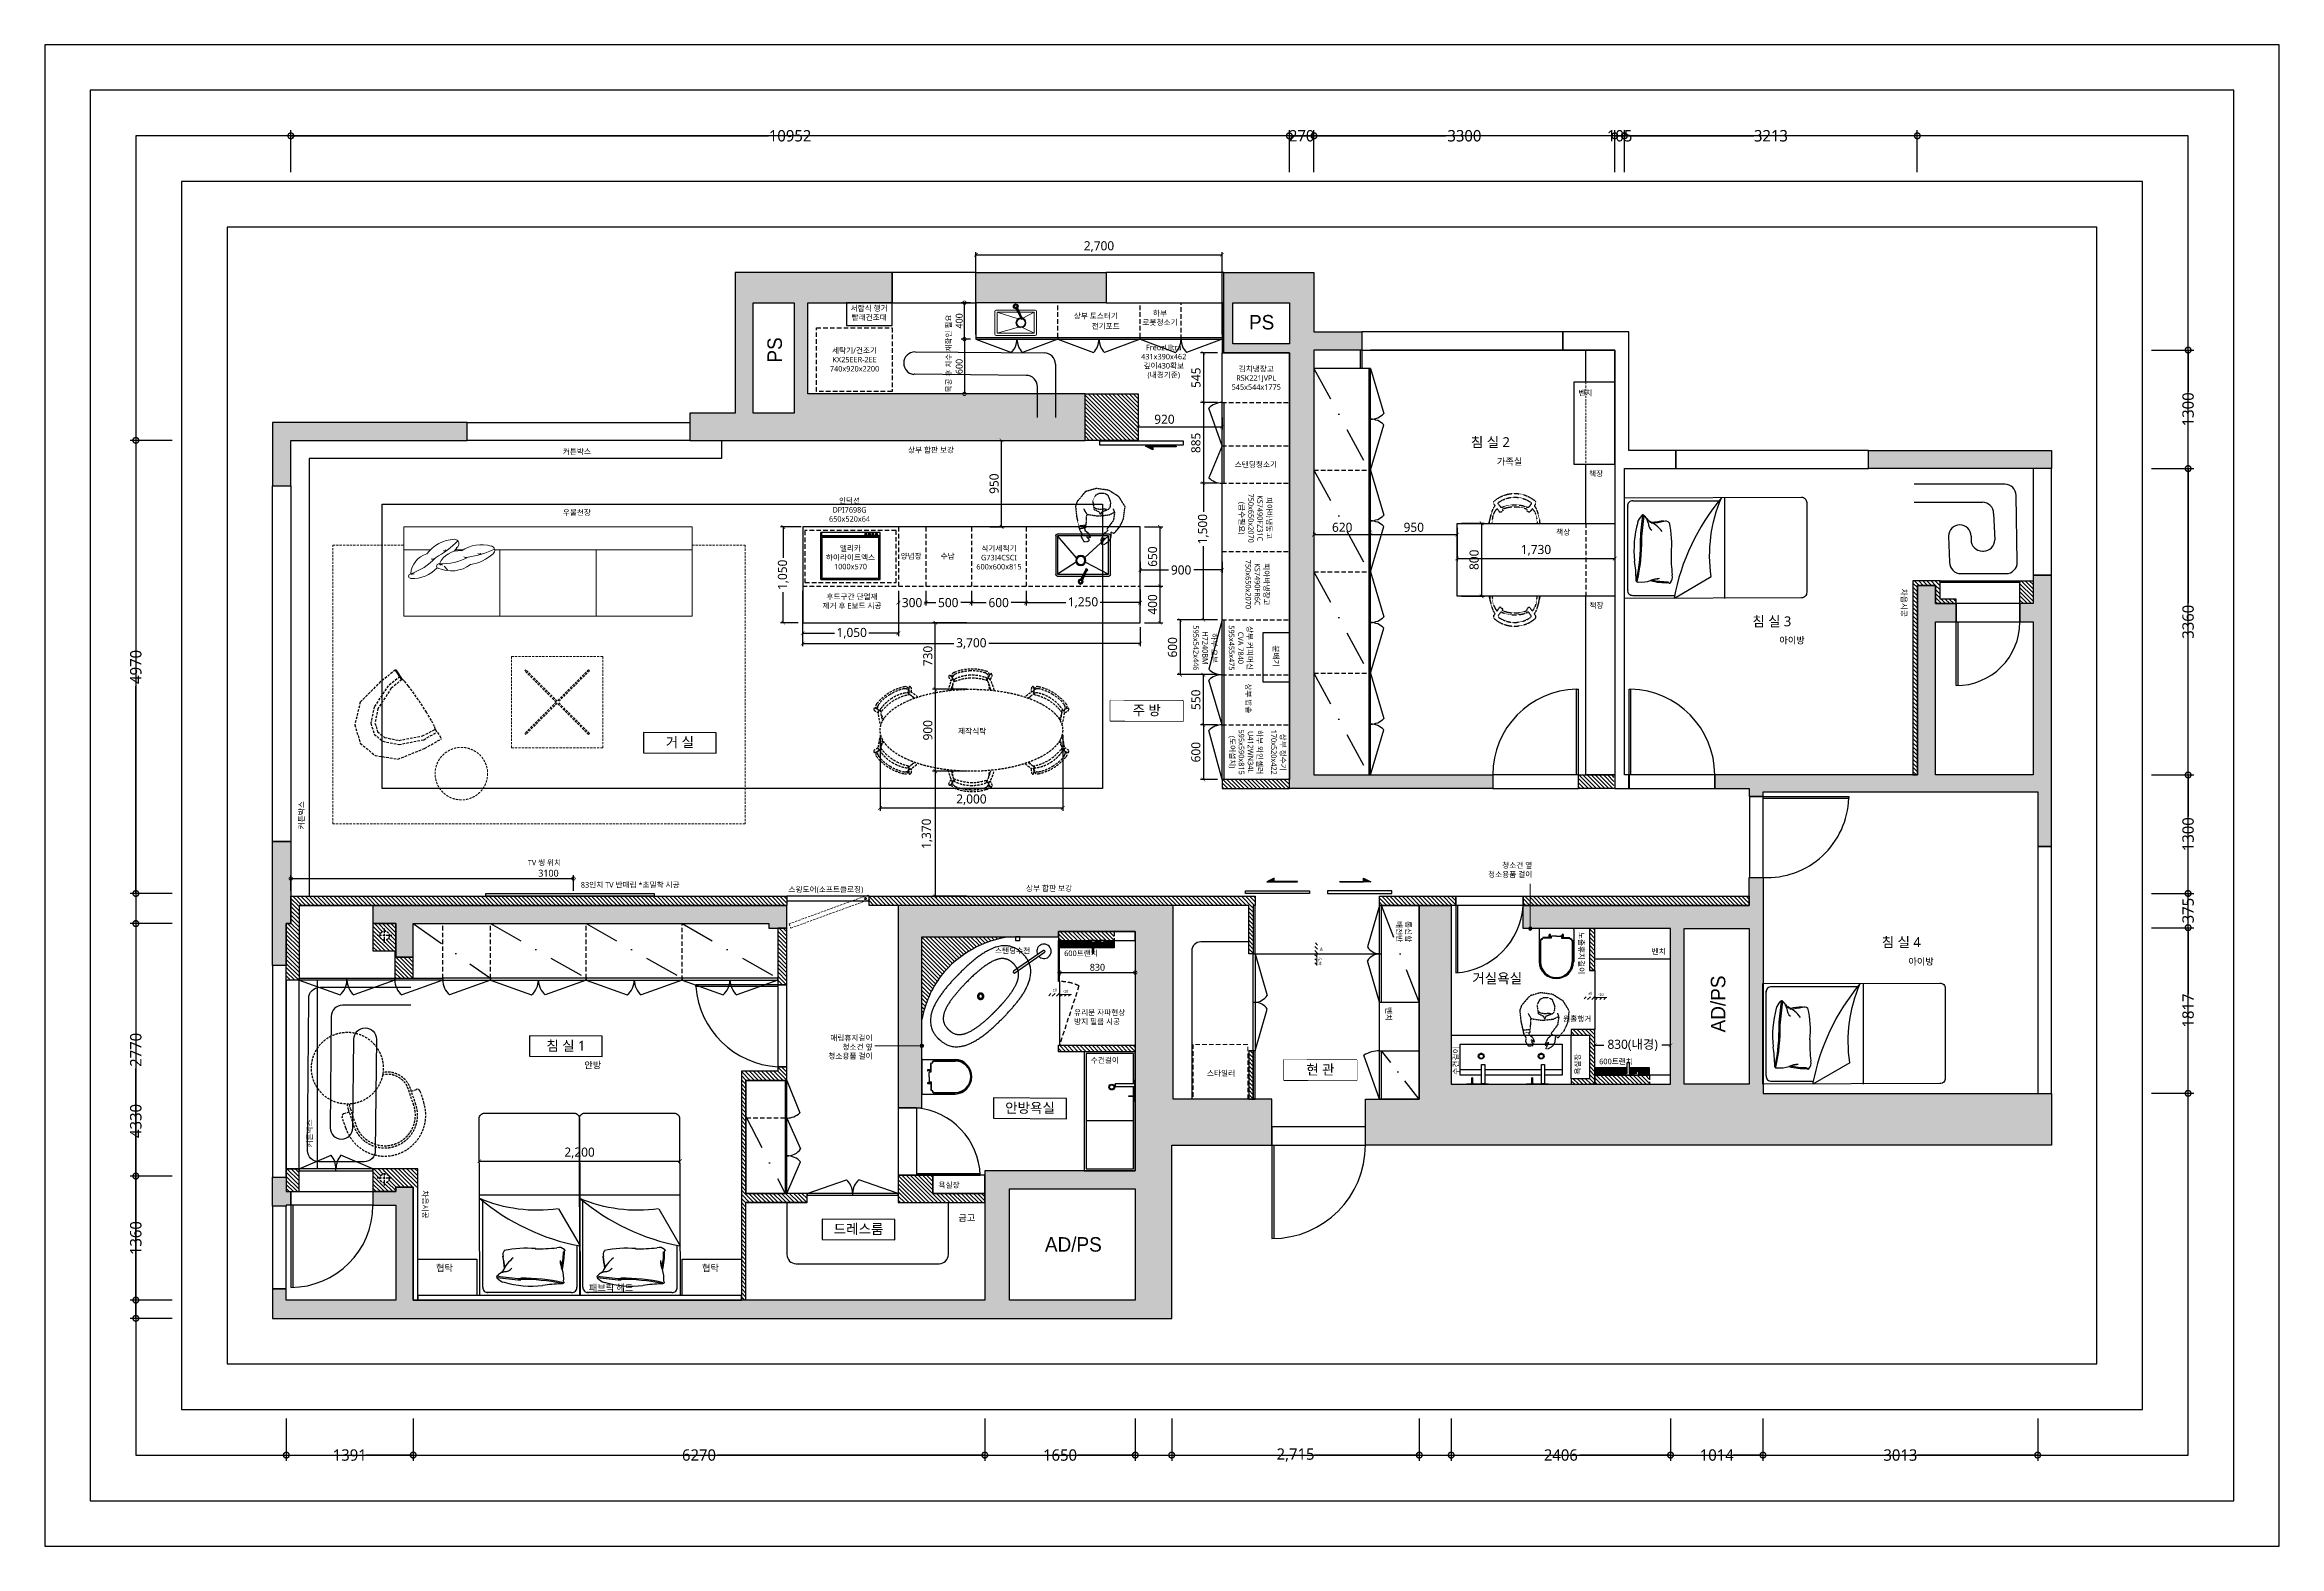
# Model space of a CAD drawing. Header units: millimetres. Extents: x -41292 to 298682, y -22072 to 33155.
# Drawn here: x -21856 to 2654, y 16685 to 33155 of the extents above; entities that cross this region are included whole.
import ezdxf
from ezdxf.enums import TextEntityAlignment as Align

# ---------------------------------------------------------------- set-up
doc = ezdxf.new("R2010")
doc.units = ezdxf.units.MM
doc.set_wipeout_variables(frame=1)
for name, pattern in [('( Hidden )', [0.375, 0.25, -0.125]), ('CONT', [2, 1, 1]), ('DASHDOT', [25.4, 12.7, -6.35, 0, -6.35]), ('DASHED2', [0.375, 0.25, -0.125]), ('HID1', [0.375, 0.25, -0.125]), ('HIDDEN', [9.525, 6.35, -3.175])]:
    doc.linetypes.add(name, pattern=pattern)
for name, color, linetype, lineweight in [('000_텍스트_강조1', 12, 'Continuous', 0), ('000_텍스트_흐리게', 8, 'Continuous', 0), ('003_가구_보유', 252, 'Continuous', 0), ('HACTH', 8, 'Continuous', 0), ('인테리어_가구_보유', 8, 'DASHED2', 0)]:
    doc.layers.add(name, color=color, linetype=linetype, lineweight=lineweight)
doc.layers.add('009_프린트_제외', color=250, linetype='Continuous', plot=False)
for name, color, linetype in [('7. 가구블록', 8, 'Continuous'), ('DOR', 4, 'Continuous'), ('S-DIM', 7, 'Continuous'), ('건축_벽체', 2, 'Continuous'), ('구청', 50, 'Continuous'), ('인테리어_가구_사입', 5, 'HID1'), ('인테리어_가구_제작', 6, 'Continuous'), ('인테리어_기타', 8, 'Continuous'), ('인테리어_도어', 4, 'Continuous'), ('인테리어_바스', 6, 'Continuous'), ('인테리어_벽체', 3, 'Continuous'), ('인테리어_벽체_기존', 3, 'Continuous'), ('인테리어_벽체_신설', 3, 'Continuous'), ('인테리어_창호', 4, 'Continuous'), ('인테리어_치수_내부', 8, 'Continuous'), ('인테리어_치수_외부', 1, 'Continuous'), ('인테리어_키친', 6, 'Continuous'), ('인테리어_텍스트_가구', 7, 'Continuous'), ('인테리어_텍스트_실명', 7, 'Continuous'), ('인테리어_해치_벽체', 8, 'Continuous'), ('주방기기', 8, 'Continuous'), ('평면_욕실가구 및 위생기', 4, 'Continuous'), ('평면_이동가구', 5, 'HIDDEN'), ('평면_창호', 5, 'Continuous')]:
    doc.layers.add(name, color=color, linetype=linetype)
doc.styles.add('DIM', font='malgun.ttf')
doc.styles.add('H', font='H2GTRE.TTF')
doc.styles.get("Standard").update_dxf_attribs({"font": 'arial.ttf'})
doc.styles.add('넥슨고딕', font='@Microsoft JhengHei Light.ttf')
doc.styles.add('맑은 고딕', font='malgun.ttf')
doc.styles.add('맑은고딕', font='malgun.ttf')
doc.styles.add('스타일1', font='@Microsoft JhengHei Light.ttf')
doc.dimstyles.new('30', dxfattribs={"dimscale": 30, "dimtxt": 2.5, "dimasz": 2.5, "dimexe": 1.25, "dimexo": 2, "dimtad": 1, "dimdec": 0, "dimtxsty": '스타일1', "dimblk": 'DOTSMALL', "dimcen": 2.5, "dimclrd": 1, "dimclre": 1, "dimclrt": 7, "dimadec": 0, "dimazin": 0, "dimtfac": 1, "dimtdec": 0, "dimtix": 1, "dimtmove": 0, "dimatfit": 3, "dimldrblk": 'DOTSMALL', "dimfxl": 1.25, "dimarcsym": 0})
doc.dimstyles.new('50', dxfattribs={"dimscale": 50, "dimtxt": 2.5, "dimasz": 2.5, "dimexe": 1.25, "dimexo": 2, "dimtad": 0, "dimdec": 0, "dimtxsty": '넥슨고딕', "dimblk": 'DOTSMALL', "dimcen": 2.5, "dimclrd": 1, "dimclre": 1, "dimclrt": 2, "dimadec": 0, "dimazin": 0, "dimtfac": 1, "dimtdec": 0, "dimtix": 1, "dimtmove": 0, "dimatfit": 3, "dimldrblk": 'DOTSMALL', "dimfxl": 1.25, "dimarcsym": 0})
doc.dimstyles.new('A3-50 (내부)', dxfattribs={"dimscale": 0, "dimtxt": 80, "dimasz": 40, "dimexe": 30, "dimexo": 50, "dimgap": 12, "dimtad": 1, "dimdec": 0, "dimzin": 1, "dimdsep": 46, "dimlunit": 6, "dimtxsty": 'DIM', "dimblk": 'ARCHTICK', "dimcen": 1, "dimclrd": 256, "dimclre": 256, "dimclrt": 7, "dimadec": 0, "dimazin": 0, "dimtfac": 1, "dimtdec": 0, "dimtix": 1, "dimtmove": 2, "dimatfit": 0, "dimldrblk": 'ARCHTICK', "dimfxl": 30, "dimlwd": -1, "dimlwe": -1, "dimarcsym": 0})
pattern_1 = [(135, (-436060.484, -191694.388), (-22.4506403, -22.4506403), [])]
pattern_2 = [(135, (-563062.302, -218378.367), (-22.4506403, -22.4506403), [])]
pattern_3 = [(135, (-436060.484, -218378.367), (-22.4506403, -22.4506403), [])]

msp = doc.modelspace()

# ---------------------------------------------------------------- texts
at = {"layer": '000_텍스트_흐리게'}
for s, p in [('-단차', (-7883.97, 23148.21)), ('±0', (-7869.54, 23257.94))]:
    msp.add_text(s, height=30, rotation=270, dxfattribs=at).set_placement(p)
for s, p in [('±0', (-10798.82, 22771.55)), ('-10', (-10689.09, 22757.11)), ('±0', (-4927.26, 22736.12)), ('-10', (-4817.54, 22721.68))]:
    msp.add_text(s, height=30, dxfattribs=at).set_placement(p)
at = {"layer": '인테리어_기타', "style": 'H'}
for s, p in [('PS', (-8507.89, 30110.65)), ('AD/PS', (-10573.03, 19995.97))]:
    msp.add_text(s, height=158.854, dxfattribs=at).set_placement(p, align=Align.MIDDLE_CENTER)
for s, p in [('PS', (-13848.96, 29806.55)), ('AD/PS', (-3501.26, 22633.05))]:
    msp.add_text(s, height=158.854, rotation=90, dxfattribs=at).set_placement(p, align=Align.MIDDLE_CENTER)
at = {"layer": '인테리어_기타', "color": 0, "style": '맑은 고딕'}
for p in [(-19009.28, 24548.66), (-18919.28, 21058.66)]:
    msp.add_text('커튼박스', height=60, rotation=90.050093, dxfattribs=at).set_placement(p)
at = {"layer": '인테리어_기타', "char_height": 60, "attachment_point": 1, "rotation": 0.050093, "style": '맑은 고딕'}
for s, width, heights, insert in [('\\pxqc;하부\\P로봇청소기', 486.8679, [200.5], (-9866.05, 30238.43)), ('\\pxqc;FreozUltra\\P431x390x462\\P깊이430확보^J(내경기준)', 780.2818, [530.88], (-9971.72, 29862.92))]:
    msp.add_mtext_dynamic_manual_height_columns(s, width=width, gutter_width=500, heights=heights, dxfattribs=dict(at, insert=insert))
at = {"layer": '인테리어_도어', "style": '맑은 고딕'}
msp.add_text('분배기', height=60, rotation=270.050093, dxfattribs=at).set_placement((-8380.32, 26565.96))
at = {"layer": '인테리어_도어', "insert": (-6869.64, 23310.95), "char_height": 60, "attachment_point": 3, "rotation": 270.050093, "style": '맑은 고딕'}
msp.add_mtext_dynamic_manual_height_columns('통신함\\P배전반', width=280.0311, gutter_width=500, heights=[219.41], dxfattribs=at)
at = {"layer": '인테리어_텍스트_가구', "linetype": 'Continuous', "style": '맑은 고딕'}
for s, height, rotation, p in [('목공 후 치수 재확인 필요', 60, 90.050093, (-11910.47, 29339.04)), ('상부 토스터기', 60, 0.050093, (-10568.35, 30150.36)), ('전기포트', 60, 0.050093, (-10372.74, 30038)), ('벤치', 60, 0.050093, (-5034.6, 29305.07)), ('커튼박스', 60, 0.050093, (-16173.33, 28662.21)), ('상부 합판 보강', 60, 0.050093, (-12386.75, 28679.64)), ('스탠딩청소기', 60, 0.050093, (-8802.55, 28520.09)), ('책장', 60, 0.050093, (-4917.26, 28419.69)), ('우물천장', 60, 0.050093, (-16173.33, 27993.15)), ('책상', 60, 0.050093, (-5276.99, 27777.2)), ('양념장', 60, 359.949907, (-12468.49, 27515.3)), ('수납', 60, 359.949907, (-12029.34, 27514.74)), ('책장', 60, 0.050093, (-4912.99, 26974.3)), ('차음시공', 60, 270.050093, (-1491.74, 27187.22)), ('상부 밥솥', 60, 270.050093, (-8682.27, 26149.09)), ('제작식탁', 60, 359.949907, (-11837.82, 25595.36)), ('TV 씽 위치', 60, 0.050093, (-16556.73, 24152.82)), ('83인치 TV 반매립 *초밀착 시공', 60, 0.050093, (-15975.11, 23909.62)), ('스윙도어(소프트클로징)', 60, 0.050093, (-13697.97, 23858.59)), ('상부 합판 보강', 60, 0.050093, (-11091.8, 23871.29)), ('노출휴지걸이', 60, 270.050093, (-5030.61, 23423.66)), ('스탠딩수전', 60, 0.050093, (-11432.63, 23186.93)), ('600트랜치', 60, 0.050093, (-10673.31, 23158.77)), ('벤치', 60, 0.050093, (-4229.75, 23178.81)), ('벤치', 60, 270.050093, (-7145.58, 22599.68)), ('원홀행거', 60, 0.050093, (-5200.68, 22439.96)), ('수건걸이', 60, 90.050093, (-6347.32, 21857.35)), ('욕실장', 60, 90.050093, (-5010.54, 21857.35)), ('안방', 72, 0.050093, (-15936.53, 21925.93)), ('수건걸이', 60, 0.050093, (-10382.66, 21986.02)), ('스타일러', 60, 0.050093, (-9107.47, 21843.53)), ('600트랜치', 60, 0.050093, (-4805.33, 21972.44)), ('욕실장', 60, 0.050093, (-12052.7, 20617.54)), ('차음시공', 60, 270.050093, (-17713.15, 20588.48)), ('금고', 72, 0.050093, (-11833.41, 20250.81)), ('협탁', 72, 0.050093, (-17563.32, 19700.55)), ('협탁', 72, 0.050093, (-14646.11, 19700.54)), ('패브릭 헤드', 72, 0.050093, (-15888.62, 19483.63))]:
    msp.add_text(s, height=height, rotation=rotation, dxfattribs=at).set_placement(p)
at = {"layer": '인테리어_텍스트_가구', "linetype": 'Continuous', "char_height": 60, "style": '맑은 고딕'}
for s, width, heights, insert, attachment_point, rotation in [('\\pxqc;서랍식 행거^J빨래건조대', 557.3781, [220.19], (-13091.34, 30292.52), 1, 0.050093), ('\\pxqc;세탁기/건조기^JKX25EER-2EE^J740x920x2200', 648.0849, [351.77], (-13296.92, 29830.09), 1, 0.050093), ('\\pxqc;김치냉장고\\PRSK221JVPL^J545x544x1775', 680.699, [379.85], (-8907.49, 29628.64), 1, 0.050093), ('\\pxqc;인덕션\\PDPI7698G\\P650x520x64', 605.8904, [424.53], (-13330.87, 28182.54), 1, 0.050093), ('\\pxqc;피아바냉동고\\PKS7490FZ31C\\P750x650x2070\\P(급수필요)', 660.5188, [541.42], (-8395.36, 28291.72), 1, 270.050093), ('\\pxqc;앨리카 \\P하이라이트엑스\\P1000x570', 631.3586, [350.76], (-13333.45, 27660.21), 1, 0.050093), ('\\pxqc;식기세척기\\PG73I4CSCI^J600x600x815', 624.0095, [389.76], (-11701.24, 27658.87), 1, 0.050093), ('\\pxqc;피아바냉장고\\PKS7490FR6C\\P750x650x2070', 622.2682, [330.08], (-8424.68, 27546.18), 1, 270.050093), ('\\pxqc;후드구간 단열재\\P제거 후 E보드 시공', 1024.2273, [220.19], (-13512.91, 27130.23), 1, 0.050093), ('\\pxqc;하부 오븐\\PH7240BM\\P595x542x446', 622.2682, [330.08], (-8997.95, 26849.5), 1, 270.050093), ('\\pxqc;상부 커피머신\\PCVA 7840\\P595x455x475', 622.2682, [330.08], (-8607.62, 26849.5), 1, 270.050093), ('\\pxqc;하부 와인셀러\\PU412WN34L^J595x590x815\\P(도어설치)', 672.6027, [402.41], (-8499.61, 25731.76), 1, 270.050093), ('\\pxqc;상부 정수기\\P170x520x422', 672.6027, [402.41], (-8244.24, 25730.94), 1, 270.050093), ('청소건 옆\\P청소용품 걸이', 1502.6266, [655.16], (-5539.82, 24184.06), 3, 359.949907), ('유리문 자파현상\\P방지 필름 시공', 1502.6266, [655.16], (-10565.03, 22569.4), 1, 0.050093), ('\\pxqr;매립휴지걸이\\P청소건 옆\\P청소용품 걸이', 571.9018, [338.81], (-13347.91, 22291.33), 1, 0.050093)]:
    msp.add_mtext_dynamic_manual_height_columns(s, width=width, gutter_width=500, heights=heights, dxfattribs=dict(at, insert=insert, attachment_point=attachment_point, rotation=rotation))
at = {"layer": '인테리어_텍스트_실명', "color": 3, "linetype": 'Continuous', "char_height": 108.75, "width": 1096.1135, "attachment_point": 5, "style": '맑은고딕'}
for s, insert in [('거 실', (-14889.27, 25498.52)), ('침 실 1', (-16139.27, 22169.65)), ('안방욕실', (-11048.23, 21488.14))]:
    msp.add_mtext(s, dxfattribs=dict(at, insert=insert))

# ---------------------------------------------------------------- blocks, each defined once
blk = doc.blocks.new('_DotSmall')
at = {"color": 0, "linetype": 'ByBlock', "const_width": 0.5}
blk.add_lwpolyline([(-0.0625, 0, 1), (0.0625, 0, 1)], format="xyb", close=True, dxfattribs=at)
blk = doc.blocks.new('*D165')
at = {"layer": 'Defpoints', "color": 0, "transparency": 16777216}
for p in [(-8204, 32155), (-19156, 31655), (-8204, 31655)]:
    blk.add_point(p, dxfattribs=at)
at = {"layer": '인테리어_치수_외부', "color": 1, "lineweight": -2, "transparency": 16777216}
for p, q in [((-19156, 31755), (-19156, 32217)), ((-19156, 32155), (-13917, 32155)), ((-8204, 32155), (-13442, 32155)), ((-8204, 31755), (-8204, 32217))]:
    blk.add_line(p, q, dxfattribs=at)
at = {"layer": '인테리어_치수_외부', "color": 1, "lineweight": -2, "transparency": 16777216, "xscale": 125, "yscale": 125, "zscale": 125, "rotation": 180}
blk.add_blockref('_DotSmall', (-19156, 32155), dxfattribs=at)
at = {"layer": '인테리어_치수_외부', "color": 1, "lineweight": -2, "transparency": 16777216, "xscale": 125, "yscale": 125, "zscale": 125}
blk.add_blockref('_DotSmall', (-8204, 32155), dxfattribs=at)
at = {"layer": '인테리어_치수_외부', "color": 2, "transparency": 16777216, "insert": (-13680, 32155), "char_height": 125, "attachment_point": 5, "style": '넥슨고딕'}
blk.add_mtext('10952', dxfattribs=at)
blk = doc.blocks.new('*D166')
at = {"layer": 'Defpoints', "color": 0, "transparency": 16777216}
for p in [(-7934, 32155), (-8204, 31655), (-7934, 31655)]:
    blk.add_point(p, dxfattribs=at)
at = {"layer": '인테리어_치수_외부', "color": 1, "lineweight": -2, "transparency": 16777216}
for p, q in [((-8204, 32155), (-8329, 32155)), ((-8204, 31755), (-8204, 32217)), ((-8204, 32155), (-7934, 32155)), ((-7934, 31755), (-7934, 32217)), ((-7934, 32155), (-7809, 32155))]:
    blk.add_line(p, q, dxfattribs=at)
at = {"layer": '인테리어_치수_외부', "color": 1, "lineweight": -2, "transparency": 16777216, "xscale": 125, "yscale": 125, "zscale": 125}
blk.add_blockref('_DotSmall', (-8204, 32155), dxfattribs=at)
at = {"layer": '인테리어_치수_외부', "color": 1, "lineweight": -2, "transparency": 16777216, "xscale": 125, "yscale": 125, "zscale": 125, "rotation": 180}
blk.add_blockref('_DotSmall', (-7934, 32155), dxfattribs=at)
at = {"layer": '인테리어_치수_외부', "color": 2, "transparency": 16777216, "insert": (-8069, 32155), "char_height": 125, "attachment_point": 5, "style": '넥슨고딕'}
blk.add_mtext('270', dxfattribs=at)
blk = doc.blocks.new('*D167')
at = {"layer": 'Defpoints', "color": 0, "transparency": 16777216}
for p in [(-4634, 32155), (-7934, 31655), (-4634, 31655)]:
    blk.add_point(p, dxfattribs=at)
at = {"layer": '인테리어_치수_외부', "color": 1, "lineweight": -2, "transparency": 16777216}
for p, q in [((-7934, 31755), (-7934, 32217)), ((-7934, 32155), (-6490, 32155)), ((-4634, 32155), (-6077, 32155)), ((-4634, 31755), (-4634, 32217))]:
    blk.add_line(p, q, dxfattribs=at)
at = {"layer": '인테리어_치수_외부', "color": 1, "lineweight": -2, "transparency": 16777216, "xscale": 125, "yscale": 125, "zscale": 125, "rotation": 180}
blk.add_blockref('_DotSmall', (-7934, 32155), dxfattribs=at)
at = {"layer": '인테리어_치수_외부', "color": 1, "lineweight": -2, "transparency": 16777216, "xscale": 125, "yscale": 125, "zscale": 125}
blk.add_blockref('_DotSmall', (-4634, 32155), dxfattribs=at)
at = {"layer": '인테리어_치수_외부', "color": 2, "transparency": 16777216, "insert": (-6284, 32155), "char_height": 125, "attachment_point": 5, "style": '넥슨고딕'}
blk.add_mtext('3300', dxfattribs=at)
blk = doc.blocks.new('*D168')
at = {"layer": 'Defpoints', "color": 0, "transparency": 16777216}
for p in [(-4529, 32155), (-4634, 31655), (-4529, 31655)]:
    blk.add_point(p, dxfattribs=at)
at = {"layer": '인테리어_치수_외부', "color": 1, "lineweight": -2, "transparency": 16777216}
for p, q in [((-4634, 32155), (-4759, 32155)), ((-4634, 31755), (-4634, 32217)), ((-4634, 32155), (-4529, 32155)), ((-4529, 31755), (-4529, 32217)), ((-4529, 32155), (-4404, 32155))]:
    blk.add_line(p, q, dxfattribs=at)
at = {"layer": '인테리어_치수_외부', "color": 1, "lineweight": -2, "transparency": 16777216, "xscale": 125, "yscale": 125, "zscale": 125}
blk.add_blockref('_DotSmall', (-4634, 32155), dxfattribs=at)
at = {"layer": '인테리어_치수_외부', "color": 1, "lineweight": -2, "transparency": 16777216, "xscale": 125, "yscale": 125, "zscale": 125, "rotation": 180}
blk.add_blockref('_DotSmall', (-4529, 32155), dxfattribs=at)
at = {"layer": '인테리어_치수_외부', "color": 2, "transparency": 16777216, "insert": (-4581, 32155), "char_height": 125, "attachment_point": 5, "style": '넥슨고딕'}
blk.add_mtext('105', dxfattribs=at)
blk = doc.blocks.new('*D169')
at = {"layer": 'Defpoints', "color": 0, "transparency": 16777216}
for p in [(-1316, 32155), (-4529, 31655), (-1316, 31655)]:
    blk.add_point(p, dxfattribs=at)
at = {"layer": '인테리어_치수_외부', "color": 1, "lineweight": -2, "transparency": 16777216}
for p, q in [((-4529, 31755), (-4529, 32217)), ((-4529, 32155), (-3111, 32155)), ((-1316, 32155), (-2733, 32155)), ((-1316, 31755), (-1316, 32217))]:
    blk.add_line(p, q, dxfattribs=at)
at = {"layer": '인테리어_치수_외부', "color": 1, "lineweight": -2, "transparency": 16777216, "xscale": 125, "yscale": 125, "zscale": 125, "rotation": 180}
blk.add_blockref('_DotSmall', (-4529, 32155), dxfattribs=at)
at = {"layer": '인테리어_치수_외부', "color": 1, "lineweight": -2, "transparency": 16777216, "xscale": 125, "yscale": 125, "zscale": 125}
blk.add_blockref('_DotSmall', (-1316, 32155), dxfattribs=at)
at = {"layer": '인테리어_치수_외부', "color": 2, "transparency": 16777216, "insert": (-2922, 32155), "char_height": 125, "attachment_point": 5, "style": '넥슨고딕'}
blk.add_mtext('3213', dxfattribs=at)
blk = doc.blocks.new('*D170')
at = {"layer": 'Defpoints', "color": 0, "transparency": 16777216}
for p in [(1154, 23470), (1654, 23470), (1154, 21653)]:
    blk.add_point(p, dxfattribs=at)
at = {"layer": '인테리어_치수_외부', "color": 1, "lineweight": -2, "transparency": 16777216}
for p, q in [((1254, 23470), (1717, 23470)), ((1654, 23470), (1654, 22740)), ((1654, 21653), (1654, 22382)), ((1254, 21653), (1717, 21653))]:
    blk.add_line(p, q, dxfattribs=at)
at = {"layer": '인테리어_치수_외부', "color": 1, "lineweight": -2, "transparency": 16777216, "xscale": 125, "yscale": 125, "zscale": 125}
for p, rotation in [((1654, 23470), 90), ((1654, 21653), 270)]:
    blk.add_blockref('_DotSmall', p, dxfattribs=dict(at, rotation=rotation))
at = {"layer": '인테리어_치수_외부', "color": 2, "transparency": 16777216, "insert": (1654, 22561), "char_height": 125, "attachment_point": 5, "rotation": 90, "style": '넥슨고딕'}
blk.add_mtext('1817', dxfattribs=at)
blk = doc.blocks.new('*D171')
at = {"layer": 'Defpoints', "color": 0, "transparency": 16777216}
for p in [(1154, 23845), (1654, 23845), (1154, 23470)]:
    blk.add_point(p, dxfattribs=at)
at = {"layer": '인테리어_치수_외부', "color": 1, "lineweight": -2, "transparency": 16777216}
for p, q in [((1254, 23845), (1717, 23845)), ((1654, 23845), (1654, 23970)), ((1654, 23845), (1654, 23814)), ((1254, 23470), (1717, 23470)), ((1654, 23470), (1654, 23501)), ((1654, 23470), (1654, 23345))]:
    blk.add_line(p, q, dxfattribs=at)
at = {"layer": '인테리어_치수_외부', "color": 1, "lineweight": -2, "transparency": 16777216, "xscale": 125, "yscale": 125, "zscale": 125}
for p, rotation in [((1654, 23845), 270), ((1654, 23470), 90)]:
    blk.add_blockref('_DotSmall', p, dxfattribs=dict(at, rotation=rotation))
at = {"layer": '인테리어_치수_외부', "color": 2, "transparency": 16777216, "insert": (1654, 23657), "char_height": 125, "attachment_point": 5, "rotation": 90, "style": '넥슨고딕'}
blk.add_mtext('375', dxfattribs=at)
blk = doc.blocks.new('*D172')
at = {"layer": 'Defpoints', "color": 0, "transparency": 16777216}
for p in [(1154, 25145), (1654, 25145), (1154, 23845)]:
    blk.add_point(p, dxfattribs=at)
at = {"layer": '인테리어_치수_외부', "color": 1, "lineweight": -2, "transparency": 16777216}
for p, q in [((1254, 25145), (1717, 25145)), ((1654, 25145), (1654, 24688)), ((1654, 23845), (1654, 24301)), ((1254, 23845), (1717, 23845))]:
    blk.add_line(p, q, dxfattribs=at)
at = {"layer": '인테리어_치수_외부', "color": 1, "lineweight": -2, "transparency": 16777216, "xscale": 125, "yscale": 125, "zscale": 125}
for p, rotation in [((1654, 25145), 90), ((1654, 23845), 270)]:
    blk.add_blockref('_DotSmall', p, dxfattribs=dict(at, rotation=rotation))
at = {"layer": '인테리어_치수_외부', "color": 2, "transparency": 16777216, "insert": (1654, 24495), "char_height": 125, "attachment_point": 5, "rotation": 90, "style": '넥슨고딕'}
blk.add_mtext('1300', dxfattribs=at)
blk = doc.blocks.new('*D173')
at = {"layer": 'Defpoints', "color": 0, "transparency": 16777216}
for p in [(1154, 28505), (1654, 28505), (1154, 25145)]:
    blk.add_point(p, dxfattribs=at)
at = {"layer": '인테리어_치수_외부', "color": 1, "lineweight": -2, "transparency": 16777216}
for p, q in [((1254, 28505), (1717, 28505)), ((1654, 28505), (1654, 27031)), ((1654, 25145), (1654, 26618)), ((1254, 25145), (1717, 25145))]:
    blk.add_line(p, q, dxfattribs=at)
at = {"layer": '인테리어_치수_외부', "color": 1, "lineweight": -2, "transparency": 16777216, "xscale": 125, "yscale": 125, "zscale": 125}
for p, rotation in [((1654, 28505), 90), ((1654, 25145), 270)]:
    blk.add_blockref('_DotSmall', p, dxfattribs=dict(at, rotation=rotation))
at = {"layer": '인테리어_치수_외부', "color": 2, "transparency": 16777216, "insert": (1654, 26825), "char_height": 125, "attachment_point": 5, "rotation": 90, "style": '넥슨고딕'}
blk.add_mtext('3360', dxfattribs=at)
blk = doc.blocks.new('*D174')
at = {"layer": 'Defpoints', "color": 0, "transparency": 16777216}
for p in [(1154, 29805), (1654, 29805), (1154, 28505)]:
    blk.add_point(p, dxfattribs=at)
at = {"layer": '인테리어_치수_외부', "color": 1, "lineweight": -2, "transparency": 16777216}
for p, q in [((1254, 29805), (1717, 29805)), ((1654, 29805), (1654, 29348)), ((1654, 28505), (1654, 28961)), ((1254, 28505), (1717, 28505))]:
    blk.add_line(p, q, dxfattribs=at)
at = {"layer": '인테리어_치수_외부', "color": 1, "lineweight": -2, "transparency": 16777216, "xscale": 125, "yscale": 125, "zscale": 125}
for p, rotation in [((1654, 29805), 90), ((1654, 28505), 270)]:
    blk.add_blockref('_DotSmall', p, dxfattribs=dict(at, rotation=rotation))
at = {"layer": '인테리어_치수_외부', "color": 2, "transparency": 16777216, "insert": (1654, 29155), "char_height": 125, "attachment_point": 5, "rotation": 90, "style": '넥슨고딕'}
blk.add_mtext('1300', dxfattribs=at)
blk = doc.blocks.new('*D175')
at = {"layer": 'Defpoints', "color": 0, "transparency": 16777216}
for p in [(-19206, 18185), (-17814, 18185), (-17814, 17685)]:
    blk.add_point(p, dxfattribs=at)
at = {"layer": '인테리어_치수_외부', "color": 1, "lineweight": -2, "transparency": 16777216}
for p, q in [((-19206, 18085), (-19206, 17622)), ((-17814, 18085), (-17814, 17622)), ((-19206, 17685), (-18685, 17685)), ((-17814, 17685), (-18335, 17685))]:
    blk.add_line(p, q, dxfattribs=at)
at = {"layer": '인테리어_치수_외부', "color": 1, "lineweight": -2, "transparency": 16777216, "xscale": 125, "yscale": 125, "zscale": 125, "rotation": 180}
blk.add_blockref('_DotSmall', (-19206, 17685), dxfattribs=at)
at = {"layer": '인테리어_치수_외부', "color": 1, "lineweight": -2, "transparency": 16777216, "xscale": 125, "yscale": 125, "zscale": 125}
blk.add_blockref('_DotSmall', (-17814, 17685), dxfattribs=at)
at = {"layer": '인테리어_치수_외부', "color": 2, "transparency": 16777216, "insert": (-18510, 17685), "char_height": 125, "attachment_point": 5, "style": '넥슨고딕'}
blk.add_mtext('1391', dxfattribs=at)
blk = doc.blocks.new('*D176')
at = {"layer": 'Defpoints', "color": 0, "transparency": 16777216}
for p in [(-17814, 18185), (-11544, 18185), (-11544, 17685)]:
    blk.add_point(p, dxfattribs=at)
at = {"layer": '인테리어_치수_외부', "color": 1, "lineweight": -2, "transparency": 16777216}
for p, q in [((-17814, 18085), (-17814, 17622)), ((-11544, 18085), (-11544, 17622)), ((-17814, 17685), (-14884, 17685)), ((-11544, 17685), (-14475, 17685))]:
    blk.add_line(p, q, dxfattribs=at)
at = {"layer": '인테리어_치수_외부', "color": 1, "lineweight": -2, "transparency": 16777216, "xscale": 125, "yscale": 125, "zscale": 125, "rotation": 180}
blk.add_blockref('_DotSmall', (-17814, 17685), dxfattribs=at)
at = {"layer": '인테리어_치수_외부', "color": 1, "lineweight": -2, "transparency": 16777216, "xscale": 125, "yscale": 125, "zscale": 125}
blk.add_blockref('_DotSmall', (-11544, 17685), dxfattribs=at)
at = {"layer": '인테리어_치수_외부', "color": 2, "transparency": 16777216, "insert": (-14679, 17685), "char_height": 125, "attachment_point": 5, "style": '넥슨고딕'}
blk.add_mtext('6270', dxfattribs=at)
blk = doc.blocks.new('*D177')
at = {"layer": 'Defpoints', "color": 0, "transparency": 16777216}
for p in [(-11544, 18185), (-9894, 18185), (-9894, 17685)]:
    blk.add_point(p, dxfattribs=at)
at = {"layer": '인테리어_치수_외부', "color": 1, "lineweight": -2, "transparency": 16777216}
for p, q in [((-11544, 18085), (-11544, 17622)), ((-9894, 18085), (-9894, 17622)), ((-11544, 17685), (-10913, 17685)), ((-9894, 17685), (-10525, 17685))]:
    blk.add_line(p, q, dxfattribs=at)
at = {"layer": '인테리어_치수_외부', "color": 1, "lineweight": -2, "transparency": 16777216, "xscale": 125, "yscale": 125, "zscale": 125, "rotation": 180}
blk.add_blockref('_DotSmall', (-11544, 17685), dxfattribs=at)
at = {"layer": '인테리어_치수_외부', "color": 1, "lineweight": -2, "transparency": 16777216, "xscale": 125, "yscale": 125, "zscale": 125}
blk.add_blockref('_DotSmall', (-9894, 17685), dxfattribs=at)
at = {"layer": '인테리어_치수_외부', "color": 2, "transparency": 16777216, "insert": (-10719, 17685), "char_height": 125, "attachment_point": 5, "style": '넥슨고딕'}
blk.add_mtext('1650', dxfattribs=at)
blk = doc.blocks.new('*D178')
at = {"layer": 'Defpoints', "color": 0, "transparency": 16777216}
for p in [(-9494, 18185), (-6779, 18185), (-6779, 17685)]:
    blk.add_point(p, dxfattribs=at)
at = {"layer": '인테리어_치수_외부', "color": 1, "lineweight": -2, "transparency": 16777216}
for p, q in [((-9494, 18085), (-9494, 17622)), ((-6779, 18085), (-6779, 17622)), ((-9494, 17685), (-8345, 17685)), ((-6779, 17685), (-7928, 17685))]:
    blk.add_line(p, q, dxfattribs=at)
at = {"layer": '인테리어_치수_외부', "color": 1, "lineweight": -2, "transparency": 16777216, "xscale": 125, "yscale": 125, "zscale": 125, "rotation": 180}
blk.add_blockref('_DotSmall', (-9494, 17685), dxfattribs=at)
at = {"layer": '인테리어_치수_외부', "color": 1, "lineweight": -2, "transparency": 16777216, "xscale": 125, "yscale": 125, "zscale": 125}
blk.add_blockref('_DotSmall', (-6779, 17685), dxfattribs=at)
at = {"layer": '인테리어_치수_외부', "color": 2, "transparency": 16777216, "insert": (-8136, 17685), "char_height": 125, "attachment_point": 5, "style": '넥슨고딕'}
blk.add_mtext('2,715', dxfattribs=at)
blk = doc.blocks.new('*D179')
at = {"layer": 'Defpoints', "color": 0, "transparency": 16777216}
for p in [(-6429, 18185), (-4023, 18185), (-4023, 17685)]:
    blk.add_point(p, dxfattribs=at)
at = {"layer": '인테리어_치수_외부', "color": 1, "lineweight": -2, "transparency": 16777216}
for p, q in [((-6429, 18085), (-6429, 17622)), ((-4023, 18085), (-4023, 17622)), ((-6429, 17685), (-5435, 17685)), ((-4023, 17685), (-5017, 17685))]:
    blk.add_line(p, q, dxfattribs=at)
at = {"layer": '인테리어_치수_외부', "color": 1, "lineweight": -2, "transparency": 16777216, "xscale": 125, "yscale": 125, "zscale": 125, "rotation": 180}
blk.add_blockref('_DotSmall', (-6429, 17685), dxfattribs=at)
at = {"layer": '인테리어_치수_외부', "color": 1, "lineweight": -2, "transparency": 16777216, "xscale": 125, "yscale": 125, "zscale": 125}
blk.add_blockref('_DotSmall', (-4023, 17685), dxfattribs=at)
at = {"layer": '인테리어_치수_외부', "color": 2, "transparency": 16777216, "insert": (-5226, 17685), "char_height": 125, "attachment_point": 5, "style": '넥슨고딕'}
blk.add_mtext('2406', dxfattribs=at)
blk = doc.blocks.new('*D180')
at = {"layer": 'Defpoints', "color": 0, "transparency": 16777216}
for p in [(-4023, 18185), (-3009, 18185), (-3009, 17685)]:
    blk.add_point(p, dxfattribs=at)
at = {"layer": '인테리어_치수_외부', "color": 1, "lineweight": -2, "transparency": 16777216}
for p, q in [((-4023, 18085), (-4023, 17622)), ((-3009, 18085), (-3009, 17622)), ((-4023, 17685), (-3699, 17685)), ((-3009, 17685), (-3332, 17685))]:
    blk.add_line(p, q, dxfattribs=at)
at = {"layer": '인테리어_치수_외부', "color": 1, "lineweight": -2, "transparency": 16777216, "xscale": 125, "yscale": 125, "zscale": 125, "rotation": 180}
blk.add_blockref('_DotSmall', (-4023, 17685), dxfattribs=at)
at = {"layer": '인테리어_치수_외부', "color": 1, "lineweight": -2, "transparency": 16777216, "xscale": 125, "yscale": 125, "zscale": 125}
blk.add_blockref('_DotSmall', (-3009, 17685), dxfattribs=at)
at = {"layer": '인테리어_치수_외부', "color": 2, "transparency": 16777216, "insert": (-3516, 17685), "char_height": 125, "attachment_point": 5, "style": '넥슨고딕'}
blk.add_mtext('1014', dxfattribs=at)
blk = doc.blocks.new('*D181')
at = {"layer": 'Defpoints', "color": 0, "transparency": 16777216}
for p in [(-3009, 18185), (4, 18185), (4, 17685)]:
    blk.add_point(p, dxfattribs=at)
at = {"layer": '인테리어_치수_외부', "color": 1, "lineweight": -2, "transparency": 16777216}
for p, q in [((-3009, 18085), (-3009, 17622)), ((4, 18085), (4, 17622)), ((-3009, 17685), (-1691, 17685)), ((4, 17685), (-1313, 17685))]:
    blk.add_line(p, q, dxfattribs=at)
at = {"layer": '인테리어_치수_외부', "color": 1, "lineweight": -2, "transparency": 16777216, "xscale": 125, "yscale": 125, "zscale": 125, "rotation": 180}
blk.add_blockref('_DotSmall', (-3009, 17685), dxfattribs=at)
at = {"layer": '인테리어_치수_외부', "color": 1, "lineweight": -2, "transparency": 16777216, "xscale": 125, "yscale": 125, "zscale": 125}
blk.add_blockref('_DotSmall', (4, 17685), dxfattribs=at)
at = {"layer": '인테리어_치수_외부', "color": 2, "transparency": 16777216, "insert": (-1502, 17685), "char_height": 125, "attachment_point": 5, "style": '넥슨고딕'}
blk.add_mtext('3013', dxfattribs=at)
blk = doc.blocks.new('*D182')
at = {"layer": 'Defpoints', "color": 0, "transparency": 16777216}
for p in [(-20856, 20745), (-20356, 20745), (-20356, 19385)]:
    blk.add_point(p, dxfattribs=at)
at = {"layer": '인테리어_치수_외부', "color": 1, "lineweight": -2, "transparency": 16777216}
for p, q in [((-20456, 20745), (-20918, 20745)), ((-20856, 20745), (-20856, 20258)), ((-20856, 19385), (-20856, 19871)), ((-20456, 19385), (-20918, 19385))]:
    blk.add_line(p, q, dxfattribs=at)
at = {"layer": '인테리어_치수_외부', "color": 1, "lineweight": -2, "transparency": 16777216, "xscale": 125, "yscale": 125, "zscale": 125}
for p, rotation in [((-20856, 20745), 90), ((-20856, 19385), 270)]:
    blk.add_blockref('_DotSmall', p, dxfattribs=dict(at, rotation=rotation))
at = {"layer": '인테리어_치수_외부', "color": 2, "transparency": 16777216, "insert": (-20856, 20065), "char_height": 125, "attachment_point": 5, "rotation": 90, "style": '넥슨고딕'}
blk.add_mtext('1360', dxfattribs=at)
blk = doc.blocks.new('*D183')
at = {"layer": 'Defpoints', "color": 0, "transparency": 16777216}
for p in [(-20856, 23515), (-20356, 23515), (-20356, 20745)]:
    blk.add_point(p, dxfattribs=at)
at = {"layer": '인테리어_치수_외부', "color": 1, "lineweight": -2, "transparency": 16777216}
for p, q in [((-20456, 23515), (-20918, 23515)), ((-20856, 23515), (-20856, 22334)), ((-20856, 20745), (-20856, 21925)), ((-20456, 20745), (-20918, 20745))]:
    blk.add_line(p, q, dxfattribs=at)
at = {"layer": '인테리어_치수_외부', "color": 1, "lineweight": -2, "transparency": 16777216, "xscale": 125, "yscale": 125, "zscale": 125}
for p, rotation in [((-20856, 23515), 90), ((-20856, 20745), 270)]:
    blk.add_blockref('_DotSmall', p, dxfattribs=dict(at, rotation=rotation))
at = {"layer": '인테리어_치수_외부', "color": 2, "transparency": 16777216, "insert": (-20856, 22130), "char_height": 125, "attachment_point": 5, "rotation": 90, "style": '넥슨고딕'}
blk.add_mtext('2770', dxfattribs=at)
blk = doc.blocks.new('*D184')
at = {"layer": 'Defpoints', "color": 0, "transparency": 16777216}
for p in [(-20856, 28815), (-20356, 28815), (-20356, 23845)]:
    blk.add_point(p, dxfattribs=at)
at = {"layer": '인테리어_치수_외부', "color": 1, "lineweight": -2, "transparency": 16777216}
for p, q in [((-20456, 28815), (-20918, 28815)), ((-20856, 28815), (-20856, 26539)), ((-20856, 23845), (-20856, 26120)), ((-20456, 23845), (-20918, 23845))]:
    blk.add_line(p, q, dxfattribs=at)
at = {"layer": '인테리어_치수_외부', "color": 1, "lineweight": -2, "transparency": 16777216, "xscale": 125, "yscale": 125, "zscale": 125}
for p, rotation in [((-20856, 28815), 90), ((-20856, 23845), 270)]:
    blk.add_blockref('_DotSmall', p, dxfattribs=dict(at, rotation=rotation))
at = {"layer": '인테리어_치수_외부', "color": 2, "transparency": 16777216, "insert": (-20856, 26330), "char_height": 125, "attachment_point": 5, "rotation": 90, "style": '넥슨고딕'}
blk.add_mtext('4970', dxfattribs=at)
blk = doc.blocks.new('*D185')
at = {"layer": 'Defpoints', "color": 0, "transparency": 16777216}
for p in [(-20856, 23515), (-20356, 23515), (-20356, 19185)]:
    blk.add_point(p, dxfattribs=at)
at = {"layer": '인테리어_치수_외부', "color": 1, "lineweight": -2, "transparency": 16777216}
for p, q in [((-20456, 23515), (-20918, 23515)), ((-20856, 23515), (-20856, 21560)), ((-20856, 19185), (-20856, 21139)), ((-20456, 19185), (-20918, 19185))]:
    blk.add_line(p, q, dxfattribs=at)
at = {"layer": '인테리어_치수_외부', "color": 1, "lineweight": -2, "transparency": 16777216, "xscale": 125, "yscale": 125, "zscale": 125}
for p, rotation in [((-20856, 23515), 90), ((-20856, 19185), 270)]:
    blk.add_blockref('_DotSmall', p, dxfattribs=dict(at, rotation=rotation))
at = {"layer": '인테리어_치수_외부', "color": 2, "transparency": 16777216, "insert": (-20856, 21350), "char_height": 125, "attachment_point": 5, "rotation": 90, "style": '넥슨고딕'}
blk.add_mtext('4330', dxfattribs=at)
blk = doc.blocks.new('*D186')
at = {"layer": 'Defpoints', "color": 0, "transparency": 16777216}
for p in [(-20856, 28815), (-20356, 28815), (-20356, 23845)]:
    blk.add_point(p, dxfattribs=at)
at = {"layer": '인테리어_치수_외부', "color": 1, "lineweight": -2, "transparency": 16777216}
for p, q in [((-20456, 28815), (-20918, 28815)), ((-20856, 28815), (-20856, 26539)), ((-20856, 23845), (-20856, 26120)), ((-20456, 23845), (-20918, 23845))]:
    blk.add_line(p, q, dxfattribs=at)
at = {"layer": '인테리어_치수_외부', "color": 1, "lineweight": -2, "transparency": 16777216, "xscale": 125, "yscale": 125, "zscale": 125}
for p, rotation in [((-20856, 28815), 90), ((-20856, 23845), 270)]:
    blk.add_blockref('_DotSmall', p, dxfattribs=dict(at, rotation=rotation))
at = {"layer": '인테리어_치수_외부', "color": 2, "transparency": 16777216, "insert": (-20856, 26330), "char_height": 125, "attachment_point": 5, "rotation": 90, "style": '넥슨고딕'}
blk.add_mtext('4970', dxfattribs=at)
blk = doc.blocks.new('tyzzk')
at = {"layer": '인테리어_가구_보유', "color": 8, "linetype": 'Continuous', "ltscale": 100}
for p, q in [((416403, 241734), (416693, 241734)), ((416967, 241734), (417049, 241734)), ((417398, 241734), (419563, 241734)), ((417456, 241734), (417456, 241004)), ((418510, 241734), (418510, 241004)), ((416477, 241471), (416477, 241471)), ((416792, 241581), (416792, 241581)), ((416879, 241515, 0), (416844, 241556, 0)), ((416879, 241515, 0), (416844, 241556, 0))]:
    blk.add_line(p, q, dxfattribs=at)
blk.add_lwpolyline([(416403, 241004), (419563, 241004), (419563, 241984), (416403, 241984)], close=True, dxfattribs=at)
for centre, radius, start, end in [((416720, 241453), 244, 105.7129, 175.7107), ((416974, 241453), 397, 92.977, 143.6997), ((416278, 242528), 998, 298.0656, 315.8328), ((417015, 241481), 244, 85.7129, 155.7107), ((416850, 241759), 39, 246.8101, 297.3033), ((416868, 241742), 15.8, 220.8644, 310.8644), ((416956, 241799), 50.3, 299.5261, 92.977), ((416533, 242033), 527, 323.18, 328.2305), ((417253, 241393), 397, 74.2152, 123.6997), ((416967, 242642), 998, 278.0656, 295.4666), ((417037, 242089), 527, 280.5684, 310.6427), ((417241, 241723), 39, 226.8101, 277.3033), ((417252, 241702), 15.8, 200.8644, 290.8644), ((417348, 241728), 50, 310.6427, 74.2152), ((416480, 241445), 26.1, 97.559, 266.5032), ((416296, 242047), 603, 287.428, 318.4891), ((416495, 241480), 20.5, 206.0939, 260.066), ((416501, 241780), 361, 266.5032, 317.758), ((416514, 241588), 119, 254.0364, 270.1108), ((416714, 241685), 52.6, 255.4254, 294.9731), ((416787, 241555), 26.1, 77.559, 246.5032), ((416920, 241863), 361, 246.5032, 306.2388), ((416819, 242183), 603, 267.428, 298.4891), ((416813, 241583), 20.5, 186.0939, 240.066), ((416867, 241678), 119, 234.0364, 250.1108), ((417088, 241701), 52.6, 235.4254, 274.9731)]:
    blk.add_arc(centre, radius, start, end, dxfattribs=at)
blk = doc.blocks.new('SHRTDXFGSRSHFDGNHG')
at = {"layer": '인테리어_바스'}
for p, q in [((1492557, -875032), (1492565, -875032)), ((1492557, -875035), (1492565, -875035))]:
    blk.add_line(p, q, dxfattribs=at)
at = {"layer": '인테리어_바스', "ltscale": 40}
for points in [[(1492381, -874964), (1492621, -874964), (1492621, -874969), (1492381, -874969)], [(1492423, -874969), (1492459, -874969), (1492459, -875182), (1492423, -875182)], [(1492546, -874969), (1492576, -874969), (1492576, -874971), (1492546, -874971)], [(1492557, -874971), (1492565, -874971), (1492565, -875035), (1492557, -875035)]]:
    blk.add_lwpolyline(points, close=True, dxfattribs=at)
blk = doc.blocks.new('fjk')
at = {"layer": '7. 가구블록', "color": 8, "linetype": 'Continuous', "ltscale": 4}
for p, q in [((335504, 20578), (335504, 21681)), ((334496, 20611), (334951, 20611))]:
    blk.add_line(p, q, dxfattribs=at)
blk.add_lwpolyline([(334402, 21681), (336343, 21688, -0.414214), (336402, 21629), (336402, 20644, -0.414214), (336343, 20584), (334402, 20578)], format="xyb", close=True, dxfattribs=at)
for points in [[(334438, 20671), (334438, 21601)], [(334496, 21648), (335450, 21648)], [(335355, 20813), (334950, 20578)]]:
    blk.add_lwpolyline(points, dxfattribs=at)
for points in [[(335353, 20817, -0.136238), (335467, 21681, 0.127708), (334947, 20581)], [(334617, 21491, 0.34633), (334592, 21485, 0.127623), (334547, 21409)], [(334663, 21407, 0.087806), (334647, 21451, 0.09201), (334614, 21489)], [(334554, 20755, -0.504232), (334537, 20763, -0.091574), (334531, 20785, 0.037556), (334513, 20986)], [(334771, 20790, 0.076247), (334688, 20772, 0.072199), (334886, 20750)]]:
    blk.add_lwpolyline(points, format="xyb", dxfattribs=at)
for centre, radius, start, end in [((334491, 21594), 53.4, 84.764, 187.3979), ((335625, 21110), 1118, 164.4132, 186.3131), ((337416, 21046), 2847, 171.0495, 176.3943), ((337416, 21046), 2833, 171.0439, 176.3943), ((334743, 21508), 109, 210.1883, 248.4701), ((334760, 21402), 95.7, 177.2182, 234.2044), ((334518, 21088), 371, 36.7509, 65.2863), ((334714, 21455), 51.2, 251.5465, 260.0217), ((334982, 19788), 1645, 95.199, 99.7785), ((334597, 22434), 1037, 275.9508, 283.206), ((334854, 21369), 55.6, 44.1574, 112.0584), ((333796, 21168), 1126, 354.8208, 12.4318), ((332515, 21197), 2064, 348.3333, 0.8725), ((332594, 21203), 1998, 347.3077, 0.7223), ((336434, 21023), 1519, 178.2422, 187.1375), ((334491, 20664), 53.4, 172.6021, 275.236), ((334588, 21061), 305, 264.3673, 289.3502), ((334787, 20579), 216, 89.8824, 117.4966), ((334875, 21512), 752, 256.5056, 270.4678), ((334879, 20734), 20, 19.6413, 86.1306), ((334899, 20755), 11.1, 211.0291, 344.6994), ((334852, 20807), 77.9, 314.3826, 17.911)]:
    blk.add_arc(centre, radius, start, end, dxfattribs=at)
blk = doc.blocks.new('dlhkf')
at = {"color": 4}
for p, q in [((117881, 14198), (117881, 13298)), ((117901, 14198), (117901, 13298))]:
    blk.add_line(p, q, dxfattribs=at)
blk.add_lwpolyline([(118781, 14198), (117881, 14198), (117881, 14348), (118781, 14348)], close=True, dxfattribs=at)
blk.add_arc((117881, 14198), 900, 270, 0, dxfattribs=at)
blk = doc.blocks.new('A$Ce15d1e35')
at = {"layer": '주방기기'}
for p, q in [((-370, 0), (-650, 0)), ((-650, 0), (-650, -465)), ((0, 0), (-370, 0)), ((0, 0), (0, -515)), ((-370, -10), (-640, -10)), ((-640, -10), (-640, -465)), ((-635, -15), (-635, -460)), ((-370, -15), (-635, -15)), ((-10, -10), (-370, -10)), ((-15, -15), (-370, -15)), ((-15, -15), (-15, -460)), ((-10, -10), (-10, -465)), ((-650, -465), (-650, -515)), ((-650, -475), (-370, -475)), ((-650, -477), (-370, -477)), ((-650, -477), (-650, -515)), ((-640, -465), (-370, -465)), ((-635, -460), (-370, -460)), ((-611, -488), (-611, -504)), ((-571, -488), (-571, -504)), ((-531, -488), (-531, -504)), ((-491, -488), (-491, -504)), ((-370, -460), (-15, -460)), ((-370, -465), (-10, -465)), ((-370, -475), (0, -475)), ((-370, -477), (0, -477)), ((-10, -477), (-10, -515)), ((-650, -515), (-370, -515)), ((-370, -515), (0, -515))]:
    blk.add_line(p, q, dxfattribs=at)
for centre, radius in [((-611, -496), 10.5), ((-611, -496), 8.48), ((-571, -496), 10.5), ((-571, -496), 8.48), ((-531, -496), 10.5), ((-531, -496), 8.48), ((-491, -496), 10.5), ((-491, -496), 8.48)]:
    blk.add_circle(centre, radius, dxfattribs=at)
blk = doc.blocks.new('DKJHF')
at = {"color": 4}
for p, q in [((132558, 18918), (132558, 19858)), ((132558, 19858), (132578, 19858)), ((132578, 18918), (132578, 19858))]:
    blk.add_line(p, q, dxfattribs=at)
blk.add_lwpolyline([(132558, 18768), (133498, 18768), (133498, 18918), (132558, 18918)], close=True, dxfattribs=at)
blk.add_arc((132558, 18918), 940, 0, 88.7808, dxfattribs=at)
blk = doc.blocks.new('SADAW')
at = {"color": 4}
for p, q in [((132333, 18918), (132333, 19858)), ((132333, 19858), (132353, 19858)), ((132353, 18918), (132353, 19858))]:
    blk.add_line(p, q, dxfattribs=at)
blk.add_lwpolyline([(131413, 18768), (132353, 18768), (132353, 18918), (131413, 18918)], close=True, dxfattribs=at)
blk.add_arc((132353, 18918), 940, 91.2192, 180, dxfattribs=at)
blk = doc.blocks.new('DLKFJN')
at = {"color": 4}
for p, q in [((128642, 14858), (128642, 13833)), ((128662, 14858), (128662, 13833))]:
    blk.add_line(p, q, dxfattribs=at)
blk.add_lwpolyline([(128642, 14858), (129667, 14858), (129667, 15058), (128642, 15058)], close=True, dxfattribs=at)
blk.add_arc((128642, 14858), 1025, 270, 0, dxfattribs=at)
blk = doc.blocks.new('ldkjf')
at = {"layer": '평면_이동가구', "color": 8, "linetype": '( Hidden )', "ltscale": 100}
for p, q in [((85118, 17293), (84958, 17293)), ((85038, 17213), (85038, 17373))]:
    blk.add_line(p, q, dxfattribs=at)
blk.add_circle((85038, 17293), 50, dxfattribs=at)
blk = doc.blocks.new('djfhknke')
at = {"layer": '평면_이동가구', "color": 8, "linetype": '( Hidden )', "ltscale": 100}
for p, q in [((159945, 19730), (159959, 19691)), ((160354, 19745), (160348, 19706)), ((159120, 19380), (159150, 19352)), ((159468, 19594), (159482, 19556)), ((160852, 19594), (160839, 19556)), ((161201, 19380), (161170, 19352)), ((159120, 18895), (159150, 18923)), ((161201, 18895), (161170, 18923)), ((159468, 18681), (159482, 18719)), ((160852, 18681), (160839, 18719)), ((159945, 18546), (159959, 18584)), ((160354, 18530), (160348, 18569))]:
    blk.add_line(p, q, dxfattribs=at)
for centre, radius, start, end in [((159520, 19130), 494, 100.7293, 122.0812), ((159438, 19587), 29.5, 18.2933, 115.0279), ((159694, 19569), 222, 169.7673, 176.7602), ((159485, 19607), 10.1, 18.6068, 175.3157), ((159255, 19562), 250, 358.6388, 11.0643), ((160303, 19505), 403, 150.8984, 170.2605), ((160141, 19822), 250, 202.71, 215.1355), ((159924, 19731), 9.84, 35.6575, 192.3663), ((159781, 19582), 216, 38.7307, 45.7236), ((160338, 19507), 407, 153.2275, 170.1221), ((159975, 19741), 29.5, 98.7464, 195.481), ((159956, 19701), 9.84, 127.1128, 156.3807), ((164166, 19406), 4217, 176.7768, 177.6668), ((159999, 19710), 45.3, 130.7166, 197.7496), ((159961, 19697), 5.9, 196.4423, 297.0664), ((160163, 19319), 423, 91.9857, 118.1881), ((160177, 19187), 524, 92.855, 113.8499), ((160160, 19315), 494, 91.6931, 113.045), ((159995, 19726), 29.5, 111.0841, 144.4162), ((159772, 19583), 222, 23.2921, 26.6378), ((159946, 19694), 29, 352.8922, 9.9206), ((160160, 19319), 470, 91.3635, 111.9684), ((160172, 19319), 470, 72.4506, 93.0554), ((160172, 19315), 494, 71.3739, 92.7258), ((160169, 19319), 423, 66.2308, 92.4332), ((160165, 19185), 525, 70.5993, 91.5942), ((160306, 19738), 29.5, 40.0027, 73.3349), ((159976, 19493), 407, 13.2538, 31.1914), ((160325, 19754), 29.5, 348.938, 85.6725), ((160354, 19712), 25.6, 179.2982, 196.3265), ((160539, 19613), 222, 157.7812, 161.1268), ((160302, 19722), 45.3, 346.6693, 53.7024), ((160342, 19711), 5.9, 247.3527, 347.9824), ((160342, 19715), 9.84, 28.0383, 57.3062), ((160539, 19613), 222, 140.4119, 147.4048), ((156171, 19098), 4217, 6.6751, 7.6421), ((160016, 19494), 403, 12.3078, 33.5205), ((160376, 19749), 10.1, 349.2515, 145.9603), ((160153, 19822), 250, 329.2835, 341.709), ((161066, 19562), 250, 168.9357, 181.3612), ((160835, 19607), 10.1, 4.6843, 161.3932), ((160627, 19569), 222, 3.2398, 10.2327), ((160883, 19587), 29.5, 64.9721, 161.7067), ((160800, 19130), 494, 57.9188, 79.2707), ((159100, 19370), 9.84, 65.0129, 221.7217), ((159049, 19170), 216, 68.086, 75.0789), ((159140, 19404), 29.5, 128.1018, 224.8363), ((159510, 19123), 494, 121.0485, 142.4004), ((159176, 19389), 45.3, 160.0719, 227.105), ((159143, 19360), 9.84, 156.4681, 185.736), ((159165, 19400), 29.5, 140.4394, 173.7716), ((159508, 19127), 470, 120.7189, 141.3237), ((159510, 19128), 423, 121.3411, 147.5435), ((159137, 19348), 29, 22.2476, 39.2759), ((159587, 19020), 524, 122.2104, 143.2052), ((159518, 19133), 470, 101.8059, 122.4108), ((159516, 19132), 423, 95.5862, 121.7886), ((159578, 19013), 525, 99.9547, 120.9496), ((159429, 19563), 29.5, 69.3581, 102.6902), ((159434, 19548), 45.3, 16.0247, 83.0577), ((159484, 19564), 25.6, 208.6535, 225.6819), ((159263, 19188), 407, 47.7187, 60.5468), ((159472, 19562), 9.84, 57.3936, 86.6615), ((159694, 19569), 222, 187.1365, 190.4822), ((159474, 19558), 5.9, 276.708, 17.3378), ((159296, 19209), 403, 46.6278, 62.8759), ((156140, 16979), 4217, 36.5003, 36.9974), ((161025, 19209), 403, 117.1241, 133.3514), ((161058, 19188), 407, 119.4532, 132.259), ((164181, 16979), 4217, 143.0026, 143.4977), ((160742, 19013), 525, 59.0504, 80.0453), ((160847, 19558), 5.9, 162.6622, 263.292), ((160886, 19548), 45.3, 96.9423, 163.9753), ((160849, 19562), 9.84, 93.3385, 122.6064), ((160627, 19569), 222, 349.5178, 352.8635), ((160805, 19132), 423, 58.2114, 84.4138), ((160837, 19564), 25.6, 314.3181, 331.3465), ((160891, 19563), 29.5, 77.3098, 110.6419), ((160802, 19133), 470, 57.5892, 78.1941), ((160733, 19020), 524, 36.7948, 57.7896), ((160810, 19128), 423, 32.4565, 58.6589), ((160812, 19127), 470, 38.6763, 59.2811), ((160810, 19123), 494, 37.5996, 58.9515), ((161183, 19348), 29, 140.7241, 157.7524), ((161145, 19389), 45.3, 312.895, 19.9281), ((161156, 19400), 29.5, 6.2284, 39.5606), ((161177, 19360), 9.84, 354.264, 23.5319), ((161272, 19170), 216, 104.9211, 111.914), ((161181, 19404), 29.5, 315.1637, 51.8982), ((161221, 19370), 9.84, 318.2783, 114.9871), ((159245, 19556), 250, 232.0653, 244.4908), ((159646, 19359), 509, 181.3725, 199.443), ((159149, 19358), 5.9, 225.7977, 326.4217), ((159690, 19393), 527, 183.6096, 196.7964), ((159040, 19167), 222, 52.6475, 55.9931), ((159666, 19535), 544, 204.5095, 210.4013), ((160654, 19535), 544, 329.6402, 335.4905), ((160631, 19393), 527, 343.2607, 356.3904), ((161281, 19167), 222, 124.0069, 127.3525), ((160674, 19370), 509, 340.1813, 358.6275), ((161172, 19358), 5.9, 213.5783, 314.2023), ((161076, 19556), 250, 295.5092, 307.9347), ((159100, 18905), 9.84, 138.2783, 294.9871), ((159245, 18719), 250, 115.5092, 127.9347), ((159049, 19105), 216, 284.9211, 291.914), ((159140, 18872), 29.5, 135.1637, 231.8982), ((159176, 18886), 45.3, 132.895, 199.9281), ((159143, 18915), 9.84, 174.264, 203.5319), ((159646, 18916), 509, 160.557, 178.6275), ((159149, 18917), 5.9, 33.5783, 134.2023), ((159510, 19147), 423, 212.4565, 238.6589), ((159137, 18927), 29, 320.7241, 337.7524), ((159690, 18883), 527, 163.2036, 176.3904), ((159040, 19108), 222, 304.0069, 307.3525), ((159587, 19255), 524, 216.7948, 237.7896), ((159666, 18740), 544, 149.5987, 155.4905), ((160733, 19255), 524, 302.2104, 323.2052), ((160810, 19147), 423, 301.3411, 327.5435), ((160654, 18740), 544, 24.5095, 30.3598), ((160631, 18883), 527, 3.6096, 16.7393), ((161281, 19108), 222, 232.6475, 235.9931), ((160674, 18906), 509, 1.3725, 19.8187), ((161183, 18927), 29, 202.2476, 219.2759), ((161172, 18917), 5.9, 45.7977, 146.4217), ((161145, 18886), 45.3, 340.0719, 47.105), ((161076, 18719), 250, 52.0653, 64.4908), ((161177, 18915), 9.84, 336.4681, 5.736), ((161272, 19105), 216, 248.086, 255.0789), ((161181, 18872), 29.5, 308.1018, 44.8363), ((161221, 18905), 9.84, 245.0129, 41.7217), ((159510, 19152), 494, 217.5996, 238.9515), ((159165, 18875), 29.5, 186.2284, 219.5606), ((159508, 19148), 470, 218.6763, 239.2811), ((159520, 19146), 494, 237.9188, 259.2707), ((159518, 19142), 470, 237.5892, 258.1941), ((159516, 19144), 423, 238.2114, 264.4138), ((159578, 19262), 525, 239.0504, 260.0453), ((159429, 18712), 29.5, 257.3098, 290.6419), ((159438, 18688), 29.5, 244.9721, 341.7067), ((159434, 18727), 45.3, 276.9423, 343.9753), ((159484, 18711), 25.6, 134.3181, 151.3465), ((159263, 19087), 407, 299.4532, 312.2813), ((159694, 18706), 222, 183.2398, 190.2327), ((159694, 18706), 222, 169.5178, 172.8635), ((159472, 18714), 9.84, 273.3385, 302.6064), ((159474, 18717), 5.9, 342.6622, 83.292), ((159485, 18668), 10.1, 184.6843, 341.3932), ((159296, 19066), 403, 297.1241, 313.3722), ((159255, 18713), 250, 348.9357, 1.3612), ((156140, 21297), 4217, 323.0026, 323.4997), ((160303, 18770), 403, 189.7395, 209.1016), ((160338, 18769), 407, 189.8779, 206.7725), ((164166, 18869), 4217, 182.3332, 183.2232), ((159976, 18783), 407, 328.8086, 346.7462), ((156171, 19178), 4217, 352.3579, 353.3249), ((160016, 18781), 403, 326.4795, 347.6922), ((161025, 19066), 403, 226.6486, 242.8759), ((161058, 19087), 407, 227.741, 240.5468), ((164181, 21297), 4217, 216.5023, 216.9974), ((161066, 18713), 250, 178.6388, 191.0643), ((160835, 18668), 10.1, 198.6068, 355.3157), ((160742, 19262), 525, 279.9547, 300.9496), ((160847, 18717), 5.9, 96.708, 197.3378), ((160886, 18727), 45.3, 196.0247, 263.0577), ((160849, 18714), 9.84, 237.3936, 266.6615), ((160627, 18706), 222, 7.1365, 10.4822), ((160805, 19144), 423, 275.5862, 301.7886), ((160627, 18706), 222, 349.7673, 356.7602), ((160837, 18711), 25.6, 28.6535, 45.6819), ((160883, 18688), 29.5, 198.2933, 295.0279), ((160891, 18712), 29.5, 249.3581, 282.6902), ((160800, 19146), 494, 280.7293, 302.0812), ((160802, 19142), 470, 281.8059, 302.4108), ((160812, 19148), 470, 300.7189, 321.3237), ((160810, 19152), 494, 301.0485, 322.4004), ((161156, 18875), 29.5, 320.4394, 353.7716), ((160141, 18453), 250, 144.8645, 157.29), ((159924, 18544), 9.84, 167.6337, 324.3425), ((159781, 18693), 216, 314.2764, 321.2693), ((159975, 18535), 29.5, 164.519, 261.2536), ((159956, 18575), 9.84, 203.6193, 232.8872), ((159999, 18565), 45.3, 162.2504, 229.2834), ((159961, 18578), 5.9, 62.9336, 163.5577), ((160163, 18956), 423, 241.8119, 268.0143), ((160177, 19088), 524, 246.1501, 267.145), ((160160, 18961), 494, 246.955, 268.3069), ((159772, 18692), 222, 333.3622, 336.7079), ((159995, 18550), 29.5, 215.5838, 248.9159), ((159946, 18582), 29, 350.0794, 7.1078), ((160160, 18957), 470, 248.0316, 268.6365), ((160172, 18956), 470, 266.9446, 287.5494), ((160172, 18960), 494, 267.2742, 288.6261), ((160165, 19090), 525, 268.4058, 289.4007), ((160169, 18956), 423, 267.5668, 293.7692), ((160306, 18538), 29.5, 286.6651, 319.9973), ((160325, 18521), 29.5, 274.3275, 11.062), ((160539, 18662), 222, 198.8732, 202.2188), ((160354, 18563), 25.6, 163.6735, 180.7018), ((160302, 18553), 45.3, 306.2976, 13.3307), ((160342, 18564), 5.9, 12.0176, 112.6473), ((160342, 18560), 9.84, 302.6938, 331.9617), ((160539, 18662), 222, 212.5952, 219.5881), ((160153, 18453), 250, 18.291, 30.7165), ((160376, 18526), 10.1, 214.0397, 10.7485)]:
    blk.add_arc(centre, radius, start, end, dxfattribs=at)
blk.add_ellipse((160161, 19138), major_axis=(-1001, 0), ratio=0.449379, start_param=-3.141592653589793, end_param=3.141592653589793, dxfattribs=at)
blk = doc.blocks.new('jfkfd')
at = {"layer": '인테리어_기타', "linetype": 'CONT'}
for points in [[(81559, -9281), (81559, -9539), (81564, -9539), (81564, -9281)], [(81564, -9619), (81564, -9539), (81524, -9539)]]:
    blk.add_hatch(color=1, dxfattribs=at).paths.add_polyline_path(points)
at = {"layer": '인테리어_기타', "color": 1, "linetype": 'CONT'}
for points in [[(81559, -9281), (81559, -9539)], [(81564, -9281), (81564, -9539)], [(81564, -9619), (81564, -9539), (81524, -9539), (81564, -9619)]]:
    blk.add_lwpolyline(points, dxfattribs=at)
blk.add_lwpolyline([(81559, -9281), (81559, -9539), (81564, -9539), (81564, -9281)], close=True, dxfattribs=at)
blk = doc.blocks.new('A$C12ad6f43')
at = {"layer": '인테리어_가구_제작', "color": 8}
for p, q in [((-5, 60), (-5, 630)), ((10, 645), (440, 645)), ((15, 625), (435, 625)), ((15, 65), (15, 625)), ((257, 418), (15, 625)), ((302, 422), (435, 625)), ((435, 625), (435, 65)), ((455, 630), (455, 60)), ((15, 65), (253, 325)), ((305, 319), (435, 65)), ((507, 360, 10), (471, 342, 30)), ((440, 45), (10, 45)), ((435, 65), (15, 65))]:
    blk.add_line(p, q, dxfattribs=at)
for points, elevation in [([(544, 374), (537, 354), (519, 345), (499, 351), (490, 370), (496, 390), (515, 399), (534, 392)], -74), ([(533, 374), (529, 362), (518, 356), (507, 360), (501, 371), (505, 383), (516, 389), (528, 385)], 10)]:
    blk.add_lwpolyline(points, close=True, dxfattribs=dict(at, elevation=elevation))
blk.add_lwpolyline([(533, 374), (529, 362), (518, 356), (507, 360), (501, 371), (505, 383), (516, 389), (528, 385)], close=True, dxfattribs=at)
for centre, radius in [((285, 370), 55), ((285, 370), 45), ((518, 372), 21.9)]:
    blk.add_circle(centre, radius, dxfattribs=at)
for centre, start, end in [((10, 630), 90, 180), ((440, 630), 0, 90), ((10, 60), 180, 270), ((440, 60), 270, 0)]:
    blk.add_arc(centre, 15, start, end, dxfattribs=at)
for points in [[(382, 318, -10), (384, 314, 40), (380, 308, 40), (376, 308, -10)], [(376, 308, -10), (381, 298, -10), (384, 302, 40), (380, 308, 40)], [(393, 297, -10), (390, 302, 40), (384, 302, 40), (381, 298, -10)], [(391, 313, 40), (394, 317, 20), (399, 308, 20), (394, 307, 40)], [(394, 317, 20), (481, 366, -30), (490, 347, -30), (399, 308, 20)], [(394, 317), (394, 317, 20), (481, 366, -30), (481, 366, -50)], [(490, 347, -50), (481, 366, -50), (394, 317), (399, 308)], [(394, 317), (394, 317, -10), (399, 307, -10), (399, 308)], [(399, 308, 20), (399, 308), (490, 347, -50), (490, 347, -30)], [(465, 353, 30), (501, 371), (501, 371, 10), (465, 353, 30)], [(471, 342, 30), (465, 353, 30), (501, 371, 10), (507, 360, 10)], [(501, 371), (507, 360), (471, 342, 30), (465, 353, 30)], [(507, 360), (471, 342, 30), (507, 360, 10)], [(481, 366, -30), (501, 371), (507, 360), (490, 347, -30)], [(490, 370, -70), (481, 366, -50), (481, 366, -30), (501, 371)], [(490, 370, -70), (481, 366, -50), (490, 347, -50), (499, 352, -70)], [(490, 370, -70), (497, 390, -70), (505, 383), (501, 371)], [(499, 352, -70), (507, 360), (501, 371), (490, 370, -70)], [(490, 347, -50), (499, 352, -70), (507, 360), (490, 347, -30)], [(515, 399, -70), (516, 389), (505, 383), (497, 390, -70)], [(519, 345, -70), (499, 352, -70), (507, 360), (518, 356)]]:
    blk.add_3dface(points, dxfattribs=at)
for points, invisible_edges in [([(384, 314, 40), (380, 308, 40), (384, 302, 40), (390, 302, 40)], 8), ([(384, 314, 40), (382, 318, -10), (394, 317, -10), (394, 317)], 8), ([(394, 317), (394, 317, 20), (391, 313, 40), (384, 314, 40)], 8), ([(390, 302, 40), (394, 307, 40), (391, 313, 40), (384, 314, 40)], 8), ([(394, 307, 40), (390, 302, 40), (393, 297, -10), (399, 307, -10)], 8), ([(399, 307, -10), (399, 308), (399, 308, 20), (394, 307, 40)], 8), ([(528, 385, 10), (516, 389, 10), (505, 383, 10), (501, 371, 10)], 8), ([(533, 374, 10), (528, 385, 10), (501, 371, 10), (507, 360, 10)], 10), ([(507, 360, 10), (518, 356, 10), (529, 362, 10), (533, 374, 10)], 8)]:
    blk.add_3dface(points, dxfattribs=dict(at, invisible_edges=invisible_edges))
blk = doc.blocks.new('사람4')
at = {"layer": '인테리어_기타', "linetype": 'ByBlock'}
blk.add_lwpolyline([(78857, 5457), (78875, 5581), (78862, 5701), (78832, 5763), (78925, 5749), (79020, 5677), (79033, 5688), (79076, 5640), (79144, 5608), (79149, 5621), (79116, 5647), (79141, 5641), (79182, 5618), (79187, 5646), (79153, 5699), (79111, 5723), (79052, 5726), (79066, 5755), (78988, 5822), (78908, 5859), (78771, 5877), (78664, 5810), (78592, 5696), (78573, 5563), (78607, 5444), (78713, 5353), (78765, 5333), (78890, 5347), (78986, 5369), (79018, 5374), (79073, 5404), (79105, 5395), (79155, 5426), (79152, 5477), (79138, 5486), (79108, 5461), (79087, 5465), (79112, 5486), (79106, 5497), (79066, 5478), (79039, 5440), (79005, 5436), (79004, 5448), (78975, 5444), (78974, 5451)], close=True, dxfattribs=at)
for points in [[(78779, 5536), (78795, 5565), (78801, 5612), (78796, 5651), (78806, 5690), (78779, 5715), (78723, 5721), (78650, 5693), (78627, 5648), (78627, 5597), (78648, 5553), (78707, 5522), (78802, 5536), (78828, 5591), (78855, 5604), (78853, 5614), (78826, 5625), (78807, 5679)], [(78832, 5763), (78797, 5750)], [(78855, 5460), (78799, 5426)], [(78977, 5446), (78986, 5371)], [(79005, 5436), (79019, 5372)]]:
    blk.add_lwpolyline(points, dxfattribs=at)
blk = doc.blocks.new('JDSKJFDHK')
at = {"layer": '평면_욕실가구 및 위생기'}
for p, q in [((392122, 241828), (392122, 241846)), ((392180, 241846), (392122, 241846)), ((392142, 241828), (392122, 241828)), ((392142, 241828), (392142, 241711)), ((392147, 241706), (392157, 241706)), ((392162, 241828), (392180, 241828)), ((392162, 241711), (392162, 241828)), ((392180, 241828), (392180, 241846)), ((392222, 241828), (392222, 241846)), ((392280, 241846), (392222, 241846)), ((392242, 241828), (392222, 241828)), ((392242, 241828), (392242, 241807)), ((392247, 241802), (392257, 241802)), ((392262, 241807), (392262, 241828)), ((392262, 241828), (392280, 241828)), ((392280, 241828), (392280, 241846))]:
    blk.add_line(p, q, dxfattribs=at)
for centre, start, end in [((392147, 241711), 180, 270), ((392157, 241711), 270, 0), ((392247, 241807), 180, 270), ((392257, 241807), 270, 0)]:
    blk.add_arc(centre, 5, start, end, dxfattribs=at)
blk = doc.blocks.new('DGDFGF')
at = {"color": 4}
for p, q in [((399452, 243288), (400392, 243288)), ((399452, 243268), (400392, 243268)), ((400392, 243288), (400392, 243268))]:
    blk.add_line(p, q, dxfattribs=at)
at = {"layer": '인테리어_도어'}
blk.add_lwpolyline([(399302, 242398), (399452, 242398), (399452, 243288), (399302, 243288)], close=True, dxfattribs=at)
blk.add_arc((399494, 243295), 898, 267.3264, 358.2571, dxfattribs=at)
blk = doc.blocks.new('LSKJD')
at = {"color": 4}
blk.add_line((136166, 20598), (136166, 19898), dxfattribs=at)
blk.add_lwpolyline([(136146, 20598), (136846, 20598), (136846, 20798), (136146, 20798)], close=True, dxfattribs=at)
blk.add_arc((136146, 20598), 700, 270, 0, dxfattribs=at)
blk = doc.blocks.new('DSUHDFUSDFHUH')
at = {"layer": 'DOR'}
blk.add_line((401570, 244503), (401570, 245203), dxfattribs=at)
at = {"layer": '인테리어_도어'}
blk.add_blockref('LSKJD', (265424, 224605), dxfattribs=at)
blk = doc.blocks.new('책상의자')
at = {"layer": '인테리어_가구_사입', "color": 8, "linetype": '( Hidden )', "ltscale": 5}
for p, q in [((113787, 53824), (113807, 53809)), ((113789, 53773), (113821, 53749)), ((113838, 53787), (113875, 53761)), ((113846, 53731), (113853, 53727)), ((113877, 53749), (113866, 53730)), ((113788, 53415), (113821, 53438)), ((113846, 53456), (113852, 53461)), ((113877, 53439), (113865, 53458)), ((113786, 53364), (113808, 53379)), ((113839, 53400), (113874, 53427))]:
    blk.add_line(p, q, dxfattribs=at)
for centre, radius, start, end in [((114017, 53594), 345, 138.9979, 220.9366), ((114017, 53594), 304, 145.1572, 214.759), ((113774, 53805), 22.6, 55.9255, 139.2632), ((113780, 53760), 14.6, 55.4796, 152.3609), ((114151, 53594), 356, 156.6602, 203.3178), ((113890, 53714), 126, 116.2601, 130.7423), ((114173, 53594), 356, 157.1535, 202.7371), ((113814, 53740), 12, 333.6604, 52.9211), ((114046, 53334), 537, 94.9511, 113.2594), ((113965, 53648), 188, 97.4888, 132.391), ((113858, 53734), 9.04, 235.0126, 328.706), ((113870, 53754), 9.04, 328.7055, 55.0134), ((114224, 52767), 1130, 101.4265, 106.4653), ((114031, 53338), 504, 93.5561, 100.3197), ((113813, 53447), 12, 307.105, 26.3658), ((113857, 53453), 9.04, 31.3201, 125.0127), ((113869, 53434), 9.04, 305.0127, 31.3206), ((113774, 53383), 22.6, 220.7632, 304.1005), ((113780, 53427), 14.6, 207.6657, 304.5466), ((113890, 53474), 126, 229.1315, 243.7661), ((114046, 53854), 537, 246.7667, 265.0616), ((113965, 53540), 188, 227.9325, 262.5373), ((114223, 54420), 1130, 253.5608, 258.593), ((114031, 53850), 504, 259.7064, 266.4572)]:
    blk.add_arc(centre, radius, start, end, dxfattribs=at)
blk = doc.blocks.new('_ArchTick')
at = {"color": 0, "linetype": 'ByBlock', "const_width": 0.15}
blk.add_lwpolyline([(-0.5, -0.5), (0.5, 0.5)], dxfattribs=at)
blk = doc.blocks.new('*D187')
at = {"layer": 'Defpoints', "color": 0, "transparency": 16777216}
for p in [(-7314, 27780), (-7314, 27780), (-6364, 27780)]:
    blk.add_point(p, dxfattribs=at)
at = {"layer": '인테리어_치수_내부', "color": 8, "transparency": 16777216}
for p, q in [((-7314, 27830), (-7314, 27810)), ((-6364, 27780), (-7314, 27780)), ((-6364, 27830), (-6364, 27810))]:
    blk.add_line(p, q, dxfattribs=at)
at = {"layer": '인테리어_치수_내부', "color": 8, "transparency": 16777216, "xscale": 40, "yscale": 40, "zscale": 40, "rotation": 180}
blk.add_blockref('_ArchTick', (-7314, 27780), dxfattribs=at)
at = {"layer": '인테리어_치수_내부', "color": 8, "transparency": 16777216, "xscale": 40, "yscale": 40, "zscale": 40}
blk.add_blockref('_ArchTick', (-6364, 27780), dxfattribs=at)
at = {"layer": '인테리어_치수_내부', "color": 7, "transparency": 16777216, "insert": (-6839, 27861), "char_height": 100, "attachment_point": 5, "style": 'DIM'}
blk.add_mtext('950', dxfattribs=at)
blk = doc.blocks.new('*D188')
at = {"layer": 'Defpoints', "color": 0, "transparency": 16777216}
for p in [(-7934, 27780), (-7934, 27738), (-7314, 27780)]:
    blk.add_point(p, dxfattribs=at)
at = {"layer": '인테리어_치수_내부', "color": 8, "transparency": 16777216}
for p, q in [((-7934, 27788), (-7934, 27810)), ((-7314, 27780), (-7934, 27780)), ((-7314, 27830), (-7314, 27810))]:
    blk.add_line(p, q, dxfattribs=at)
at = {"layer": '인테리어_치수_내부', "color": 8, "transparency": 16777216, "xscale": 40, "yscale": 40, "zscale": 40, "rotation": 180}
blk.add_blockref('_ArchTick', (-7934, 27780), dxfattribs=at)
at = {"layer": '인테리어_치수_내부', "color": 8, "transparency": 16777216, "xscale": 40, "yscale": 40, "zscale": 40}
blk.add_blockref('_ArchTick', (-7314, 27780), dxfattribs=at)
at = {"layer": '인테리어_치수_내부', "color": 7, "transparency": 16777216, "insert": (-7624, 27861), "char_height": 100, "attachment_point": 5, "style": 'DIM'}
blk.add_mtext('620', dxfattribs=at)
blk = doc.blocks.new('*D196')
at = {"layer": 'Defpoints', "color": 0, "transparency": 16777216}
for p in [(-6364, 27905), (-6364, 27105), (-6095, 27105)]:
    blk.add_point(p, dxfattribs=at)
at = {"layer": '인테리어_치수_내부', "color": 8, "transparency": 16777216}
for p, q in [((-6314, 27905), (-6065, 27905)), ((-6095, 27905), (-6095, 27105)), ((-6314, 27105), (-6065, 27105))]:
    blk.add_line(p, q, dxfattribs=at)
at = {"layer": '인테리어_치수_내부', "color": 8, "transparency": 16777216, "xscale": 40, "yscale": 40, "zscale": 40}
for p, rotation in [((-6095, 27905), 90), ((-6095, 27105), 270)]:
    blk.add_blockref('_ArchTick', p, dxfattribs=dict(at, rotation=rotation))
at = {"layer": '인테리어_치수_내부', "color": 7, "transparency": 16777216, "insert": (-6177, 27505), "char_height": 100, "attachment_point": 5, "rotation": 90, "style": 'DIM'}
blk.add_mtext('800', dxfattribs=at)
blk = doc.blocks.new('*D197')
at = {"layer": 'Defpoints', "color": 0, "transparency": 16777216}
for p in [(-6364, 27905), (-4634, 27905), (-4634, 27519)]:
    blk.add_point(p, dxfattribs=at)
at = {"layer": '인테리어_치수_내부', "color": 8, "transparency": 16777216}
for p, q in [((-6364, 27855), (-6364, 27489)), ((-4634, 27855), (-4634, 27489)), ((-6364, 27519), (-4634, 27519))]:
    blk.add_line(p, q, dxfattribs=at)
at = {"layer": '인테리어_치수_내부', "color": 8, "transparency": 16777216, "xscale": 40, "yscale": 40, "zscale": 40, "rotation": 180}
blk.add_blockref('_ArchTick', (-6364, 27519), dxfattribs=at)
at = {"layer": '인테리어_치수_내부', "color": 8, "transparency": 16777216, "xscale": 40, "yscale": 40, "zscale": 40}
blk.add_blockref('_ArchTick', (-4634, 27519), dxfattribs=at)
at = {"layer": '인테리어_치수_내부', "color": 7, "transparency": 16777216, "insert": (-5499, 27609), "char_height": 100, "attachment_point": 5, "style": 'DIM'}
blk.add_mtext('1,730', dxfattribs=at)
blk = doc.blocks.new('*D189')
at = {"layer": 'Defpoints', "color": 0, "transparency": 16777216}
for p in [(-11529, 28815), (-11360, 28815), (-11539, 27865)]:
    blk.add_point(p, dxfattribs=at)
at = {"layer": '인테리어_치수_내부', "color": 8, "transparency": 16777216}
for p, q in [((-11479, 28815), (-11330, 28815)), ((-11360, 27865), (-11360, 28815)), ((-11489, 27865), (-11330, 27865))]:
    blk.add_line(p, q, dxfattribs=at)
at = {"layer": '인테리어_치수_내부', "color": 8, "transparency": 16777216, "xscale": 40, "yscale": 40, "zscale": 40}
for p, rotation in [((-11360, 28815), 90), ((-11360, 27865), 270)]:
    blk.add_blockref('_ArchTick', p, dxfattribs=dict(at, rotation=rotation))
at = {"layer": '인테리어_치수_내부', "color": 7, "transparency": 16777216, "insert": (-11442, 28340), "char_height": 100, "attachment_point": 5, "rotation": 90, "style": 'DIM'}
blk.add_mtext('950', dxfattribs=at)
blk = doc.blocks.new('*D190')
at = {"layer": 'Defpoints', "color": 0, "transparency": 16777216}
for p in [(-9841, 27531), (-8942, 27531), (-8942, 27393)]:
    blk.add_point(p, dxfattribs=at)
at = {"layer": '인테리어_치수_내부', "color": 8, "transparency": 16777216}
for p, q in [((-9841, 27481), (-9841, 27363)), ((-8942, 27481), (-8942, 27363)), ((-9841, 27393), (-9530, 27393)), ((-8942, 27393), (-9253, 27393))]:
    blk.add_line(p, q, dxfattribs=at)
at = {"layer": '인테리어_치수_내부', "color": 8, "transparency": 16777216, "xscale": 40, "yscale": 40, "zscale": 40, "rotation": 180}
blk.add_blockref('_ArchTick', (-9841, 27393), dxfattribs=at)
at = {"layer": '인테리어_치수_내부', "color": 8, "transparency": 16777216, "xscale": 40, "yscale": 40, "zscale": 40}
blk.add_blockref('_ArchTick', (-8942, 27393), dxfattribs=at)
at = {"layer": '인테리어_치수_내부', "color": 7, "transparency": 16777216, "insert": (-9391, 27393), "char_height": 100, "attachment_point": 5, "style": 'DIM'}
blk.add_mtext('900', dxfattribs=at)
blk = doc.blocks.new('*D198')
at = {"layer": 'Defpoints', "color": 0, "transparency": 16777216}
for p in [(-13507, 27865), (-13755, 26815), (-13542, 26815)]:
    blk.add_point(p, dxfattribs=at)
at = {"layer": '인테리어_치수_내부', "color": 8, "transparency": 16777216}
for p, q in [((-13557, 27865), (-13785, 27865)), ((-13755, 27865), (-13755, 27528)), ((-13755, 26815), (-13755, 27151)), ((-13592, 26815), (-13785, 26815))]:
    blk.add_line(p, q, dxfattribs=at)
at = {"layer": '인테리어_치수_내부', "color": 8, "transparency": 16777216, "xscale": 40, "yscale": 40, "zscale": 40}
for p, rotation in [((-13755, 27865), 90), ((-13755, 26815), 270)]:
    blk.add_blockref('_ArchTick', p, dxfattribs=dict(at, rotation=rotation))
at = {"layer": '인테리어_치수_내부', "color": 7, "transparency": 16777216, "insert": (-13755, 27340), "char_height": 100, "attachment_point": 5, "rotation": 90, "style": 'DIM'}
blk.add_mtext('1,050', dxfattribs=at)
blk = doc.blocks.new('dd')
at = {"layer": '평면_이동가구', "color": 8, "linetype": '( Hidden )', "ltscale": 100}
for points in [[(322124, 20377), (322260, 20509), (322491, 20683), (322722, 20706), (322897, 20627), (322997, 20464), (323003, 20234), (322861, 19985), (322743, 19830)], [(322185, 20324), (322290, 20428), (322518, 20538), (322685, 20550), (322787, 20502), (322847, 20408), (322857, 20242), (322776, 20005), (322682, 19884)], [(322210, 20302), (322312, 20395), (322528, 20499), (322677, 20509), (322759, 20471), (322807, 20395), (322816, 20248), (322740, 20023), (322658, 19905)], [(322658, 19905), (322632, 19915), (322576, 19954), (322501, 20014), (322418, 20086), (322336, 20160), (322267, 20227), (322221, 20278), (322209, 20303)], [(322658, 19905), (322743, 19830)]]:
    blk.add_lwpolyline(points, dxfattribs=at)
at = {"layer": '평면_이동가구', "color": 8, "linetype": 'Continuous', "lineweight": 100, "ltscale": 300, "flags": 128}
blk.add_lwpolyline([(322124, 20377), (322210, 20302)], dxfattribs=at)
blk = doc.blocks.new('claeeeo')
at = {"layer": '7. 가구블록', "color": 8, "linetype": 'Continuous', "ltscale": 4}
for p, q in [((384691, 226079), (384691, 225624)), ((384658, 225071), (385758, 225071))]:
    blk.add_line(p, q, dxfattribs=at)
blk.add_lwpolyline([(385758, 226172), (385765, 224232, -0.414214), (385706, 224172), (384724, 224172, -0.414214), (384665, 224232), (384658, 226172)], format="xyb", close=True, dxfattribs=at)
for points in [[(384751, 226137), (385679, 226137)], [(385725, 226079), (385725, 225125)], [(384894, 225220), (384658, 225625)]]:
    blk.add_lwpolyline(points, dxfattribs=at)
for points in [[(384836, 226021, -0.504232), (384843, 226038, -0.091574), (384866, 226044, 0.037556), (385066, 226062)], [(385571, 225958, 0.34633), (385566, 225983, 0.127623), (385490, 226027)], [(384870, 225803, 0.076247), (384853, 225887, 0.072199), (384830, 225688)], [(385487, 225911, 0.087806), (385532, 225928, 0.09201), (385569, 225960)], [(384898, 225221, -0.136724), (385758, 225108, 0.128005), (384662, 225628)]]:
    blk.add_lwpolyline(points, format="xyb", dxfattribs=at)
for centre, radius, start, end in [((384745, 226084), 53.4, 82.6021, 185.236), ((385142, 225987), 305, 174.3673, 199.3502), ((385283, 227980), 1998, 257.3077, 270.7223), ((385278, 228060), 2064, 258.3333, 270.8725), ((385191, 224950), 1118, 74.4132, 96.3131), ((385127, 223159), 2833, 81.0439, 86.3943), ((385127, 223159), 2847, 81.0495, 86.3943), ((385672, 226084), 53.4, 354.764, 97.3979), ((385593, 225700), 752, 166.5056, 180.4678), ((384660, 225788), 216, 359.8824, 27.4966), ((385168, 226057), 371, 306.7509, 335.2863), ((385483, 225814), 95.7, 87.2182, 144.2044), ((386514, 225978), 1037, 185.9508, 193.206), ((385535, 225861), 51.2, 161.5465, 170.0217), ((385588, 225832), 109, 120.1883, 158.4701), ((385450, 225721), 55.6, 314.1574, 22.0584), ((383868, 225593), 1645, 5.199, 9.7785), ((384815, 225695), 20, 289.6413, 356.1306), ((384835, 225676), 11.1, 121.0291, 254.6994), ((384888, 225722), 77.9, 224.3826, 287.911), ((385103, 224140), 1519, 88.2422, 97.1375), ((385248, 226779), 1126, 264.8208, 282.4318)]:
    blk.add_arc(centre, radius, start, end, dxfattribs=at)
blk = doc.blocks.new('*D199')
at = {"layer": 'Defpoints', "color": 0, "transparency": 16777216}
for p in [(-17089, 20845), (-14889, 20909), (-14889, 20833)]:
    blk.add_point(p, dxfattribs=at)
at = {"layer": '인테리어_치수_내부', "color": 8, "transparency": 16777216}
for p, q in [((-17089, 20895), (-17089, 20939)), ((-17089, 20909), (-14889, 20909)), ((-14889, 20883), (-14889, 20939))]:
    blk.add_line(p, q, dxfattribs=at)
at = {"layer": '인테리어_치수_내부', "color": 8, "transparency": 16777216, "xscale": 40, "yscale": 40, "zscale": 40, "rotation": 180}
blk.add_blockref('_ArchTick', (-17089, 20909), dxfattribs=at)
at = {"layer": '인테리어_치수_내부', "color": 8, "transparency": 16777216, "xscale": 40, "yscale": 40, "zscale": 40}
blk.add_blockref('_ArchTick', (-14889, 20909), dxfattribs=at)
at = {"layer": '인테리어_치수_내부', "color": 7, "transparency": 16777216, "insert": (-15989, 20999), "char_height": 100, "attachment_point": 5, "style": 'DIM'}
blk.add_mtext('2,200', dxfattribs=at)
blk = doc.blocks.new('*D191')
at = {"layer": 'Defpoints', "color": 0, "transparency": 16777216}
for p in [(-9862, 29325), (-8942, 29115), (-8942, 28965)]:
    blk.add_point(p, dxfattribs=at)
at = {"layer": '인테리어_치수_내부', "color": 8, "transparency": 16777216}
for p, q in [((-9862, 29275), (-9862, 28935)), ((-9862, 28965), (-8942, 28965)), ((-8942, 29065), (-8942, 28935))]:
    blk.add_line(p, q, dxfattribs=at)
at = {"layer": '인테리어_치수_내부', "color": 8, "transparency": 16777216, "xscale": 40, "yscale": 40, "zscale": 40, "rotation": 180}
blk.add_blockref('_ArchTick', (-9862, 28965), dxfattribs=at)
at = {"layer": '인테리어_치수_내부', "color": 8, "transparency": 16777216, "xscale": 40, "yscale": 40, "zscale": 40}
blk.add_blockref('_ArchTick', (-8942, 28965), dxfattribs=at)
at = {"layer": '인테리어_치수_내부', "color": 7, "transparency": 16777216, "insert": (-9574, 29046), "char_height": 100, "attachment_point": 5, "style": 'DIM'}
blk.add_mtext('920', dxfattribs=at)
blk = doc.blocks.new('*D200')
at = {"layer": 'Defpoints', "color": 0, "transparency": 16777216}
for p in [(-13542, 26815), (-9842, 26815), (-9842, 26586)]:
    blk.add_point(p, dxfattribs=at)
at = {"layer": '인테리어_치수_내부', "color": 8, "transparency": 16777216}
for p, q in [((-13542, 26765), (-13542, 26556)), ((-9842, 26765), (-9842, 26556)), ((-13542, 26586), (-11883, 26586)), ((-9842, 26586), (-11501, 26586))]:
    blk.add_line(p, q, dxfattribs=at)
at = {"layer": '인테리어_치수_내부', "color": 8, "transparency": 16777216, "xscale": 40, "yscale": 40, "zscale": 40, "rotation": 180}
blk.add_blockref('_ArchTick', (-13542, 26586), dxfattribs=at)
at = {"layer": '인테리어_치수_내부', "color": 8, "transparency": 16777216, "xscale": 40, "yscale": 40, "zscale": 40}
blk.add_blockref('_ArchTick', (-9842, 26586), dxfattribs=at)
at = {"layer": '인테리어_치수_내부', "color": 7, "transparency": 16777216, "insert": (-11692, 26586), "char_height": 100, "attachment_point": 5, "style": 'DIM'}
blk.add_mtext('3,700', dxfattribs=at)
blk = doc.blocks.new('xodzmflttm')
at = {"layer": '인테리어_바스', "linetype": 'Continuous'}
for p, q in [((588315, 236219), (588315, 235862)), ((588687, 236227), (588323, 236227)), ((588327, 236099), (588327, 235862)), ((588332, 236104), (588332, 235862)), ((588450, 236124), (588352, 236124)), ((588450, 236129), (588357, 236129)), ((588428, 236139), (588428, 236160)), ((588442, 236139), (588442, 236160)), ((588450, 236138), (588450, 236124)), ((588505, 236146), (588458, 236146)), ((588505, 236146), (588552, 236146)), ((588560, 236138), (588560, 236124)), ((588560, 236129), (588652, 236129)), ((588560, 236124), (588657, 236124)), ((588568, 236139), (588568, 236160)), ((588582, 236139), (588582, 236160)), ((588677, 236104), (588677, 235862)), ((588682, 236099), (588682, 235862)), ((588695, 236219), (588695, 235862))]:
    blk.add_line(p, q, dxfattribs=at)
for centre, radius, start, end in [((588323, 236219), 8.01, 90.1339, 180), ((588357, 236086), 30, 89.9759, 180), ((588352, 236091), 20, 89.9639, 180), ((588435, 236159), 7.18, 13.3906, 166.6093), ((588435, 236141), 7.18, 193.3906, 346.6094), ((588458, 236138), 7.99, 89.8834, 180), ((588552, 236138), 7.99, 0, 90.0762), ((588575, 236159), 7.18, 13.3906, 166.6093), ((588575, 236141), 7.18, 193.3906, 346.6094), ((588652, 236086), 30, 0, 89.988), ((588657, 236091), 20, 0, 89.982), ((588687, 236219), 8, 0, 89.9551), ((588505, 235870), 190, 182.2835, 357.7165), ((588505, 235862), 178, 180, 0), ((588505, 235862), 172, 180, 0)]:
    blk.add_arc(centre, radius, start, end, dxfattribs=at)
blk = doc.blocks.new('*D201')
at = {"layer": 'Defpoints', "color": 0, "transparency": 16777216}
for p in [(-13542, 27215), (-12492, 27215), (-13542, 26699)]:
    blk.add_point(p, dxfattribs=at)
at = {"layer": '인테리어_치수_내부', "color": 8, "transparency": 16777216}
for p, q in [((-13542, 27165), (-13542, 26669)), ((-12492, 27165), (-12492, 26669)), ((-13542, 26699), (-13192, 26699)), ((-12492, 26699), (-12816, 26699))]:
    blk.add_line(p, q, dxfattribs=at)
at = {"layer": '인테리어_치수_내부', "color": 8, "transparency": 16777216, "xscale": 40, "yscale": 40, "zscale": 40, "rotation": 180}
blk.add_blockref('_ArchTick', (-13542, 26699), dxfattribs=at)
at = {"layer": '인테리어_치수_내부', "color": 8, "transparency": 16777216, "xscale": 40, "yscale": 40, "zscale": 40}
blk.add_blockref('_ArchTick', (-12492, 26699), dxfattribs=at)
at = {"layer": '인테리어_치수_내부', "color": 7, "transparency": 16777216, "insert": (-13004, 26699), "char_height": 100, "attachment_point": 5, "style": 'DIM'}
blk.add_mtext('1,050', dxfattribs=at)
blk = doc.blocks.new('*D202')
at = {"layer": 'Defpoints', "color": 0, "transparency": 16777216}
for p in [(-12492, 27215), (-12192, 27215), (-12192, 27035)]:
    blk.add_point(p, dxfattribs=at)
at = {"layer": '인테리어_치수_내부', "color": 8, "transparency": 16777216}
for p, q in [((-12492, 27165), (-12492, 27005)), ((-12492, 27035), (-12479, 27035)), ((-12192, 27035), (-12204, 27035)), ((-12192, 27165), (-12192, 27005))]:
    blk.add_line(p, q, dxfattribs=at)
at = {"layer": '인테리어_치수_내부', "color": 8, "transparency": 16777216, "xscale": 40, "yscale": 40, "zscale": 40, "rotation": 180}
blk.add_blockref('_ArchTick', (-12492, 27035), dxfattribs=at)
at = {"layer": '인테리어_치수_내부', "color": 8, "transparency": 16777216, "xscale": 40, "yscale": 40, "zscale": 40}
blk.add_blockref('_ArchTick', (-12192, 27035), dxfattribs=at)
at = {"layer": '인테리어_치수_내부', "color": 7, "transparency": 16777216, "insert": (-12342, 27035), "char_height": 100, "attachment_point": 5, "style": 'DIM'}
blk.add_mtext('300', dxfattribs=at)
blk = doc.blocks.new('*D203')
at = {"layer": 'Defpoints', "color": 0, "transparency": 16777216}
for p in [(-12192, 27215), (-11692, 27215), (-11692, 27035)]:
    blk.add_point(p, dxfattribs=at)
at = {"layer": '인테리어_치수_내부', "color": 8, "transparency": 16777216}
for p, q in [((-12192, 27165), (-12192, 27005)), ((-12192, 27035), (-12081, 27035)), ((-11692, 27035), (-11808, 27035)), ((-11692, 27165), (-11692, 27005))]:
    blk.add_line(p, q, dxfattribs=at)
at = {"layer": '인테리어_치수_내부', "color": 8, "transparency": 16777216, "xscale": 40, "yscale": 40, "zscale": 40, "rotation": 180}
blk.add_blockref('_ArchTick', (-12192, 27035), dxfattribs=at)
at = {"layer": '인테리어_치수_내부', "color": 8, "transparency": 16777216, "xscale": 40, "yscale": 40, "zscale": 40}
blk.add_blockref('_ArchTick', (-11692, 27035), dxfattribs=at)
at = {"layer": '인테리어_치수_내부', "color": 7, "transparency": 16777216, "insert": (-11945, 27035), "char_height": 100, "attachment_point": 5, "style": 'DIM'}
blk.add_mtext('500', dxfattribs=at)
blk = doc.blocks.new('*D204')
at = {"layer": 'Defpoints', "color": 0, "transparency": 16777216}
for p in [(-11692, 27215), (-11092, 27215), (-11092, 27035)]:
    blk.add_point(p, dxfattribs=at)
at = {"layer": '인테리어_치수_내부', "color": 8, "transparency": 16777216}
for p, q in [((-11692, 27165), (-11692, 27005)), ((-11692, 27035), (-11530, 27035)), ((-11092, 27035), (-11254, 27035)), ((-11092, 27165), (-11092, 27005))]:
    blk.add_line(p, q, dxfattribs=at)
at = {"layer": '인테리어_치수_내부', "color": 8, "transparency": 16777216, "xscale": 40, "yscale": 40, "zscale": 40, "rotation": 180}
blk.add_blockref('_ArchTick', (-11692, 27035), dxfattribs=at)
at = {"layer": '인테리어_치수_내부', "color": 8, "transparency": 16777216, "xscale": 40, "yscale": 40, "zscale": 40}
blk.add_blockref('_ArchTick', (-11092, 27035), dxfattribs=at)
at = {"layer": '인테리어_치수_내부', "color": 7, "transparency": 16777216, "insert": (-11392, 27035), "char_height": 100, "attachment_point": 5, "style": 'DIM'}
blk.add_mtext('600', dxfattribs=at)
blk = doc.blocks.new('*D205')
at = {"layer": 'Defpoints', "color": 0, "transparency": 16777216}
for p in [(-11092, 27215), (-9842, 27228), (-9842, 27035)]:
    blk.add_point(p, dxfattribs=at)
at = {"layer": '인테리어_치수_내부', "color": 8, "transparency": 16777216}
for p, q in [((-11092, 27165), (-11092, 27005)), ((-11092, 27035), (-10655, 27035)), ((-9842, 27035), (-10278, 27035)), ((-9842, 27178), (-9842, 27005))]:
    blk.add_line(p, q, dxfattribs=at)
at = {"layer": '인테리어_치수_내부', "color": 8, "transparency": 16777216, "xscale": 40, "yscale": 40, "zscale": 40, "rotation": 180}
blk.add_blockref('_ArchTick', (-11092, 27035), dxfattribs=at)
at = {"layer": '인테리어_치수_내부', "color": 8, "transparency": 16777216, "xscale": 40, "yscale": 40, "zscale": 40}
blk.add_blockref('_ArchTick', (-9842, 27035), dxfattribs=at)
at = {"layer": '인테리어_치수_내부', "color": 7, "transparency": 16777216, "insert": (-10467, 27035), "char_height": 100, "attachment_point": 5, "style": 'DIM'}
blk.add_mtext('1,250', dxfattribs=at)
blk = doc.blocks.new('zzeisk')
at = {"layer": '평면_이동가구', "color": 8, "linetype": '( Hidden )', "ltscale": 100}
for points in [[(539991, 239749, 0.056407), (540003, 239691), (540062, 239514, 1), (540745, 239742), (540686, 239918, 0.377985), (540384, 240094, 0.377985)], [(540015, 239749, 0.054621), (540026, 239698), (540085, 239522, 1), (540722, 239734), (540663, 239911, 0.388681), (540380, 240068, 0.388681)], [(540695, 239891), (540752, 239910, -0.414214), (540790, 239891), (540830, 239770, -1), (539976, 239486), (539936, 239606, -0.414214), (539955, 239644), (540012, 239663)]]:
    blk.add_lwpolyline(points, format="xyb", dxfattribs=at)
blk.add_circle((539993, 240143), 394, dxfattribs=at)
blk = doc.blocks.new('xmfosxse')
at = {"layer": '인테리어_바스', "color": 8, "linetype": 'CONT', "ltscale": 200}
for p, q in [((552674, 241738), (552338, 241738)), ((552674, 241730), (552338, 241730)), ((552694, 241722), (552338, 241722)), ((552694, 241714), (552338, 241714)), ((552694, 241706), (552338, 241706)), ((552694, 241698), (552338, 241698)), ((552694, 241690), (552338, 241690)), ((552694, 241682), (552338, 241682)), ((552694, 241674), (552338, 241674)), ((552794, 241722), (552714, 241722)), ((552794, 241714), (552714, 241714)), ((552794, 241706), (552714, 241706)), ((552938, 241698), (552714, 241698)), ((552938, 241690), (552714, 241690)), ((552938, 241682), (552714, 241682)), ((552938, 241674), (552714, 241674)), ((552774, 241738), (552732, 241738)), ((552774, 241730), (552732, 241730)), ((552938, 241722), (552814, 241722)), ((552938, 241714), (552814, 241714)), ((552938, 241706), (552814, 241706)), ((552938, 241738), (552832, 241738)), ((552938, 241730), (552832, 241730))]:
    blk.add_line(p, q, dxfattribs=at)
for points in [[(552338, 241746), (552938, 241746), (552938, 241666), (552714, 241666)], [(552694, 241666), (552338, 241666), (552338, 241746)]]:
    blk.add_lwpolyline(points, dxfattribs=at)
blk = doc.blocks.new('*D192')
at = {"layer": 'Defpoints', "color": 0, "transparency": 16777216}
for p in [(-4853, 22188), (-4023, 22188), (-4023, 22180)]:
    blk.add_point(p, dxfattribs=at)
at = {"layer": '인테리어_치수_내부', "color": 8, "transparency": 16777216}
for p, q in [((-4853, 22180), (-4756, 22180)), ((-4853, 22138), (-4853, 22150)), ((-4023, 22180), (-4119, 22180)), ((-4023, 22138), (-4023, 22150))]:
    blk.add_line(p, q, dxfattribs=at)
at = {"layer": '인테리어_치수_내부', "color": 8, "transparency": 16777216, "xscale": 40, "yscale": 40, "zscale": 40, "rotation": 180}
blk.add_blockref('_ArchTick', (-4853, 22180), dxfattribs=at)
at = {"layer": '인테리어_치수_내부', "color": 8, "transparency": 16777216, "xscale": 40, "yscale": 40, "zscale": 40}
blk.add_blockref('_ArchTick', (-4023, 22180), dxfattribs=at)
at = {"layer": '인테리어_치수_내부', "color": 7, "transparency": 16777216, "insert": (-4438, 22180), "char_height": 100, "attachment_point": 5, "style": 'DIM'}
blk.add_mtext('830(내경)', dxfattribs=at)
blk = doc.blocks.new('*D206')
at = {"layer": 'Defpoints', "color": 0, "transparency": 16777216}
for p in [(-9147, 26245), (-8942, 26245), (-8942, 25695)]:
    blk.add_point(p, dxfattribs=at)
at = {"layer": '인테리어_치수_내부', "color": 8, "transparency": 16777216}
for p, q in [((-8992, 26245), (-9177, 26245)), ((-9147, 25695), (-9147, 26245)), ((-8992, 25695), (-9177, 25695))]:
    blk.add_line(p, q, dxfattribs=at)
at = {"layer": '인테리어_치수_내부', "color": 8, "transparency": 16777216, "xscale": 40, "yscale": 40, "zscale": 40}
for p, rotation in [((-9147, 26245), 90), ((-9147, 25695), 270)]:
    blk.add_blockref('_ArchTick', p, dxfattribs=dict(at, rotation=rotation))
at = {"layer": '인테리어_치수_내부', "color": 7, "transparency": 16777216, "insert": (-9229, 25970), "char_height": 100, "attachment_point": 5, "rotation": 90, "style": 'DIM'}
blk.add_mtext('550', dxfattribs=at)
blk = doc.blocks.new('A$Cb7658285')
at = {"layer": '003_가구_보유'}
for p, q in [((14, 255), (441, 255)), ((-1, -10), (-1, 240)), ((257, 162), (24, 230)), ((24, 230), (431, 230)), ((24, 0), (24, 230)), ((24, 0), (253, 70)), ((431, 0), (24, 0)), ((302, 167), (431, 230)), ((305, 64), (431, 0)), ((431, 230), (431, 0)), ((456, 240), (456, -10)), ((441, -25), (14, -25))]:
    blk.add_line(p, q, dxfattribs=at)
for radius in [55, 45]:
    blk.add_circle((285, 115), radius, dxfattribs=at)
for centre, start, end in [((14, 240), 90, 180), ((441, 240), 0, 90), ((14, -10), 180, 270), ((441, -10), 270, 0)]:
    blk.add_arc(centre, 15, start, end, dxfattribs=at)
blk = doc.blocks.new('asei')
at = {"layer": '인테리어_가구_제작', "color": 8}
blk.add_line((552196, 246518, 10), (552160, 246501, 30), dxfattribs=at)
for points, elevation in [([(552233, 246532), (552227, 246512), (552208, 246503), (552189, 246510), (552179, 246528), (552186, 246548), (552205, 246557), (552224, 246551)], -74), ([(552223, 246532), (552219, 246520), (552208, 246514), (552196, 246518), (552191, 246530), (552195, 246541), (552206, 246547), (552217, 246543)], 10)]:
    blk.add_lwpolyline(points, close=True, dxfattribs=dict(at, elevation=elevation))
blk.add_lwpolyline([(552223, 246532), (552219, 246520), (552208, 246514), (552196, 246518), (552191, 246530), (552195, 246541), (552206, 246547), (552217, 246543)], close=True, dxfattribs=at)
blk.add_circle((552207, 246531), 21.9, dxfattribs=at)
for points in [[(552072, 246476, -10), (552074, 246472, 40), (552070, 246466, 40), (552066, 246467, -10)], [(552066, 246467, -10), (552071, 246456, -10), (552073, 246460, 40), (552070, 246466, 40)], [(552082, 246456, -10), (552080, 246460, 40), (552073, 246460, 40), (552071, 246456, -10)], [(552081, 246472, 40), (552084, 246475, 20), (552088, 246466, 20), (552084, 246466, 40)], [(552084, 246475), (552083, 246476, -10), (552089, 246465, -10), (552088, 246466)], [(552084, 246475, 20), (552171, 246524, -30), (552180, 246506, -30), (552088, 246466, 20)], [(552084, 246475), (552084, 246475, 20), (552171, 246524, -30), (552171, 246524, -50)], [(552180, 246506, -50), (552171, 246524, -50), (552084, 246475), (552088, 246466)], [(552088, 246466, 20), (552088, 246466), (552180, 246506, -50), (552180, 246506, -30)], [(552155, 246512, 30), (552191, 246530), (552191, 246530, 10), (552155, 246512, 30)], [(552160, 246501, 30), (552155, 246512, 30), (552191, 246530, 10), (552196, 246518, 10)], [(552191, 246530), (552196, 246518), (552160, 246501, 30), (552155, 246512, 30)], [(552196, 246518), (552160, 246501, 30), (552196, 246518, 10)], [(552171, 246524, -30), (552191, 246530), (552196, 246518), (552180, 246506, -30)], [(552180, 246529, -70), (552171, 246524, -50), (552171, 246524, -30), (552191, 246530)], [(552180, 246529, -70), (552171, 246524, -50), (552180, 246506, -50), (552189, 246510, -70)], [(552180, 246529, -70), (552186, 246548, -70), (552195, 246541), (552191, 246530)], [(552189, 246510, -70), (552196, 246518), (552191, 246530), (552180, 246529, -70)], [(552180, 246506, -50), (552189, 246510, -70), (552196, 246518), (552180, 246506, -30)], [(552205, 246558, -70), (552206, 246547), (552195, 246541), (552186, 246548, -70)], [(552209, 246504, -70), (552189, 246510, -70), (552196, 246518), (552208, 246514)]]:
    blk.add_3dface(points, dxfattribs=at)
for points, invisible_edges in [([(552074, 246472, 40), (552070, 246466, 40), (552073, 246460, 40), (552080, 246460, 40)], 8), ([(552074, 246472, 40), (552072, 246476, -10), (552083, 246476, -10), (552084, 246475)], 8), ([(552084, 246475), (552084, 246475, 20), (552081, 246472, 40), (552074, 246472, 40)], 8), ([(552080, 246460, 40), (552084, 246466, 40), (552081, 246472, 40), (552074, 246472, 40)], 8), ([(552084, 246466, 40), (552080, 246460, 40), (552082, 246456, -10), (552089, 246465, -10)], 8), ([(552089, 246465, -10), (552088, 246466), (552088, 246466, 20), (552084, 246466, 40)], 8), ([(552217, 246543, 10), (552206, 246547, 10), (552195, 246541, 10), (552191, 246530, 10)], 8), ([(552223, 246532, 10), (552217, 246543, 10), (552191, 246530, 10), (552196, 246518, 10)], 10), ([(552196, 246518, 10), (552208, 246514, 10), (552219, 246520, 10), (552223, 246532, 10)], 8)]:
    blk.add_3dface(points, dxfattribs=dict(at, invisible_edges=invisible_edges))
blk = doc.blocks.new('*D193')
at = {"layer": 'Defpoints', "color": 0, "transparency": 16777216}
for p in [(-11768, 29925), (-11768, 29325), (-11557, 29325)]:
    blk.add_point(p, dxfattribs=at)
at = {"layer": 'S-DIM', "color": 1, "lineweight": -2, "transparency": 16777216}
for p, q in [((-11768, 29925), (-11768, 29325)), ((-11708, 29925), (-11730, 29925)), ((-11617, 29325), (-11805, 29325))]:
    blk.add_line(p, q, dxfattribs=at)
at = {"layer": 'S-DIM', "color": 1, "lineweight": -2, "transparency": 16777216, "xscale": 75, "yscale": 75, "zscale": 75}
for p, rotation in [((-11768, 29925), 90), ((-11768, 29325), 270)]:
    blk.add_blockref('_DotSmall', p, dxfattribs=dict(at, rotation=rotation))
at = {"layer": 'S-DIM', "color": 7, "transparency": 16777216, "insert": (-11825, 29625), "char_height": 75, "attachment_point": 5, "rotation": 90, "style": '스타일1'}
blk.add_mtext('600', dxfattribs=at)
blk = doc.blocks.new('*D194')
at = {"layer": 'Defpoints', "color": 0, "transparency": 16777216}
for p in [(-11768, 30325), (-11642, 30325), (-11642, 29925)]:
    blk.add_point(p, dxfattribs=at)
at = {"layer": 'S-DIM', "color": 1, "lineweight": -2, "transparency": 16777216}
for p, q in [((-11702, 30325), (-11805, 30325)), ((-11768, 29925), (-11768, 30325)), ((-11702, 29925), (-11805, 29925))]:
    blk.add_line(p, q, dxfattribs=at)
at = {"layer": 'S-DIM', "color": 1, "lineweight": -2, "transparency": 16777216, "xscale": 75, "yscale": 75, "zscale": 75}
for p, rotation in [((-11768, 30325), 90), ((-11768, 29925), 270)]:
    blk.add_blockref('_DotSmall', p, dxfattribs=dict(at, rotation=rotation))
at = {"layer": 'S-DIM', "color": 7, "transparency": 16777216, "insert": (-11825, 30125), "char_height": 75, "attachment_point": 5, "rotation": 90, "style": '스타일1'}
blk.add_mtext('400', dxfattribs=at)
blk = doc.blocks.new('wdisld')
at = {"layer": '인테리어_기타', "color": 152, "true_color": 0x2776bb}
for p, q in [((550860, 253463), (552277, 253453)), ((552079, 253205), (550858, 253218)), ((552401, 253329), (552401, 252745)), ((552203, 252745), (552203, 253082))]:
    blk.add_line(p, q, dxfattribs=at)
for centre, start, end in [((550860, 253340), 90, 180), ((552277, 253329), 0, 90), ((550860, 253340), 180, 262.6527), ((550858, 253094), 90, 96.5131), ((552079, 253082), 0, 90)]:
    blk.add_arc(centre, 124, start, end, dxfattribs=at)
blk = doc.blocks.new('*D195')
at = {"layer": 'Defpoints', "color": 0, "transparency": 16777216}
for p in [(-19156, 23815), (-16056, 24009), (-16056, 23815)]:
    blk.add_point(p, dxfattribs=at)
at = {"layer": 'S-DIM', "color": 1, "lineweight": -2, "transparency": 16777216}
for p, q in [((-19156, 23875), (-19156, 24046)), ((-16056, 23875), (-16056, 24046)), ((-19156, 24009), (-16056, 24009))]:
    blk.add_line(p, q, dxfattribs=at)
at = {"layer": 'S-DIM', "color": 1, "lineweight": -2, "transparency": 16777216, "xscale": 75, "yscale": 75, "zscale": 75, "rotation": 180}
blk.add_blockref('_DotSmall', (-19156, 24009), dxfattribs=at)
at = {"layer": 'S-DIM', "color": 1, "lineweight": -2, "transparency": 16777216, "xscale": 75, "yscale": 75, "zscale": 75}
blk.add_blockref('_DotSmall', (-16056, 24009), dxfattribs=at)
at = {"layer": 'S-DIM', "color": 7, "transparency": 16777216, "insert": (-16330, 24067), "char_height": 75, "attachment_point": 5, "style": '스타일1'}
blk.add_mtext('3100', dxfattribs=at)
blk = doc.blocks.new('tmxozdem')
at = {"layer": '인테리어_바스'}
blk.add_lwpolyline([(617981, 241544), (617981, 241145, 0.414214), (617991, 241135), (617993, 241135, 0.414214), (618003, 241145), (618003, 241544)], format="xyb", dxfattribs=at)
for radius, start, end in [(79, 278.0039, 261.9961), (11, 0, 180)]:
    blk.add_arc((617992, 241544), radius, start, end, dxfattribs=at)
blk = doc.blocks.new('dursseo')
at = {"layer": '인테리어_바스', "color": 6, "ltscale": 0.5}
for points, knots in [([(551921, 241739), (551926, 241736), (551935, 241729), (551948, 241717), (551962, 241704), (551975, 241690), (551988, 241674), (552000, 241656), (552012, 241636), (552021, 241615), (552029, 241591), (552035, 241566), (552039, 241538), (552039, 241509), (552038, 241479), (552034, 241453), (552029, 241430), (552024, 241410), (552019, 241392), (552014, 241378), (552006, 241356), (551994, 241326), (551977, 241288), (551958, 241250), (551937, 241214), (551916, 241179), (551894, 241144), (551871, 241110), (551847, 241076), (551823, 241043), (551798, 241009), (551772, 240974), (551743, 240938), (551714, 240903), (551684, 240868), (551654, 240834), (551621, 240801), (551588, 240769), (551553, 240738), (551518, 240711), (551483, 240687), (551449, 240667), (551415, 240652), (551382, 240640), (551351, 240632), (551320, 240629), (551292, 240628), (551265, 240631), (551242, 240636), (551220, 240642), (551202, 240650), (551186, 240657), (551172, 240665), (551160, 240671), (551150, 240678), (551143, 240683), (551137, 240687), (551132, 240691), (551127, 240694), (551121, 240699), (551114, 240705), (551105, 240713), (551095, 240722), (551084, 240733), (551072, 240747), (551060, 240763), (551048, 240781), (551037, 240803), (551027, 240827), (551020, 240855), (551015, 240885), (551013, 240918), (551015, 240952), (551021, 240989), (551030, 241027), (551043, 241065), (551058, 241104), (551076, 241142), (551095, 241179), (551115, 241215), (551136, 241251), (551158, 241285), (551181, 241320), (551204, 241353), (551228, 241386), (551254, 241420), (551280, 241455), (551308, 241491), (551337, 241526), (551367, 241560), (551397, 241594), (551429, 241627), (551462, 241659), (551497, 241690), (551531, 241717), (551563, 241739), (551592, 241757), (551622, 241772), (551651, 241784), (551679, 241793), (551706, 241798), (551733, 241802), (551758, 241802), (551781, 241800), (551802, 241796), (551822, 241791), (551839, 241786), (551855, 241779), (551869, 241773), (551881, 241766), (551891, 241760), (551900, 241754), (551907, 241749), (551913, 241745), (551918, 241742), (551920, 241740), (551921, 241739)], [0, 0, 0, 0, 0.0049742, 0.0102592, 0.0158548, 0.0217612, 0.0279781, 0.0345056, 0.0413437, 0.0484924, 0.0559519, 0.0637224, 0.0718042, 0.0813748, 0.0901284, 0.0980643, 0.1051819, 0.1114808, 0.1169608, 0.1216218, 0.1254636, 0.1380886, 0.1506747, 0.1632218, 0.1757296, 0.1881981, 0.200627, 0.2130164, 0.225366, 0.2376759, 0.249946, 0.2635805, 0.2772636, 0.2909951, 0.3047751, 0.3186031, 0.3324793, 0.3464033, 0.360375, 0.3743938, 0.3867861, 0.3985385, 0.4096512, 0.4201242, 0.4299577, 0.4391524, 0.4477087, 0.455627, 0.4629077, 0.4695506, 0.4755558, 0.480923, 0.4856522, 0.4897431, 0.4931959, 0.4960104, 0.4981867, 0.4997246, 0.5013386, 0.5035826, 0.5064564, 0.5099602, 0.5140939, 0.5188574, 0.5242507, 0.5302736, 0.5369259, 0.5442077, 0.5521189, 0.5606596, 0.5698305, 0.5796319, 0.5900644, 0.6011282, 0.6128235, 0.6251503, 0.6377569, 0.6503235, 0.66285, 0.6753362, 0.6877819, 0.7001869, 0.7125514, 0.724875, 0.7371578, 0.7493996, 0.7629878, 0.7766203, 0.7902971, 0.8040179, 0.8177827, 0.8315912, 0.8454434, 0.859339, 0.8732775, 0.8841286, 0.8944974, 0.9043838, 0.913788, 0.9227099, 0.9311499, 0.9391082, 0.946585, 0.9535806, 0.9600951, 0.9661287, 0.9716811, 0.9767526, 0.9813429, 0.985452, 0.9890799, 0.9922265, 0.9948918, 0.9970759, 0.9987786, 1, 1, 1, 1]), ([(551832, 241621), (551832, 241621), (551831, 241621), (551830, 241622), (551828, 241624), (551826, 241625), (551824, 241627), (551820, 241629), (551815, 241632), (551808, 241636), (551799, 241641), (551791, 241645), (551782, 241649), (551773, 241652), (551763, 241654), (551753, 241656), (551744, 241657), (551734, 241658), (551725, 241658), (551715, 241657), (551705, 241656), (551695, 241654), (551686, 241652), (551677, 241649), (551668, 241645), (551659, 241642), (551650, 241638), (551640, 241633), (551629, 241627), (551615, 241619), (551599, 241608), (551584, 241597), (551569, 241585), (551549, 241569), (551526, 241547), (551499, 241521), (551473, 241493), (551445, 241463), (551416, 241428), (551384, 241389), (551355, 241351), (551330, 241316), (551307, 241285), (551286, 241255), (551265, 241223), (551245, 241191), (551225, 241159), (551207, 241126), (551193, 241097), (551183, 241074), (551176, 241057), (551169, 241039), (551163, 241020), (551159, 241004), (551156, 240992), (551154, 240982), (551153, 240972), (551152, 240962), (551151, 240952), (551151, 240942), (551151, 240933), (551152, 240923), (551153, 240913), (551155, 240903), (551158, 240894), (551161, 240885), (551165, 240876), (551171, 240864), (551180, 240850), (551190, 240838), (551199, 240829), (551205, 240823), (551210, 240819), (551213, 240816), (551215, 240814), (551217, 240813), (551219, 240811), (551220, 240810), (551220, 240810), (551221, 240810)], [0, 0, 0, 0, 0.000707, 0.002022, 0.003945, 0.005921, 0.007854, 0.011838, 0.015657, 0.023755, 0.031249, 0.039365, 0.046974, 0.054872, 0.062742, 0.071762, 0.078561, 0.086554, 0.094597, 0.102443, 0.110579, 0.118317, 0.126647, 0.134044, 0.142604, 0.148968, 0.158446, 0.16691, 0.174259, 0.190094, 0.205885, 0.221557, 0.237173, 0.25268, 0.283634, 0.314514, 0.344743, 0.376233, 0.415102, 0.456196, 0.499648, 0.531139, 0.561296, 0.592787, 0.623019, 0.654455, 0.684646, 0.715461, 0.746333, 0.761783, 0.777349, 0.792957, 0.80867, 0.824539, 0.832554, 0.84058, 0.8486, 0.85662, 0.865281, 0.872707, 0.881126, 0.888888, 0.897078, 0.904948, 0.913017, 0.921042, 0.928923, 0.937018, 0.952805, 0.968654, 0.97618, 0.984345, 0.988171, 0.992158, 0.994088, 0.996064, 0.997985, 0.999297, 1, 1, 1, 1]), ([(551741, 241119), (551742, 241121), (551743, 241123), (551746, 241127), (551748, 241130), (551751, 241134), (551753, 241137), (551756, 241141), (551758, 241144), (551761, 241148), (551763, 241151), (551766, 241155), (551768, 241158), (551770, 241161), (551772, 241165), (551775, 241168), (551777, 241171), (551779, 241175), (551784, 241182), (551791, 241193), (551801, 241208), (551810, 241223), (551822, 241243), (551837, 241268), (551854, 241298), (551869, 241330), (551881, 241357), (551889, 241379), (551894, 241393), (551897, 241404), (551900, 241413), (551902, 241422), (551903, 241428), (551904, 241432), (551904, 241434), (551905, 241437), (551906, 241442), (551907, 241449), (551908, 241458), (551909, 241467), (551909, 241476), (551909, 241488), (551909, 241501), (551907, 241512), (551905, 241521), (551903, 241530), (551900, 241539), (551896, 241547), (551892, 241555), (551888, 241563), (551883, 241570), (551878, 241577), (551872, 241584), (551866, 241591), (551860, 241597), (551853, 241604), (551847, 241609), (551841, 241614), (551836, 241617), (551834, 241619), (551833, 241620), (551832, 241621)], [0, 0, 0, 0, 0.00782, 0.015582, 0.023284, 0.030928, 0.038514, 0.046041, 0.053509, 0.060919, 0.06827, 0.075564, 0.082799, 0.089975, 0.097094, 0.104155, 0.111158, 0.118102, 0.124989, 0.157228, 0.188506, 0.21883, 0.248205, 0.310452, 0.369818, 0.432118, 0.493614, 0.5244, 0.556243, 0.57159, 0.587706, 0.602446, 0.619688, 0.622622, 0.625557, 0.629856, 0.635067, 0.651881, 0.669154, 0.68345, 0.70048, 0.715938, 0.747829, 0.763815, 0.77936, 0.795304, 0.811263, 0.826908, 0.843135, 0.858141, 0.874108, 0.889124, 0.905436, 0.920198, 0.937145, 0.950186, 0.969992, 0.982467, 0.991626, 0.997471, 1, 1, 1, 1]), ([(551548, 241243), (551546, 241244), (551544, 241246), (551540, 241247), (551538, 241248), (551534, 241250), (551531, 241250), (551526, 241250), (551524, 241250), (551519, 241250), (551517, 241249), (551512, 241247), (551510, 241246), (551506, 241244), (551504, 241242), (551502, 241240), (551501, 241239), (551499, 241237), (551498, 241236), (551498, 241235), (551496, 241233), (551496, 241232), (551494, 241229), (551493, 241227), (551492, 241222), (551492, 241220), (551491, 241215), (551491, 241213), (551492, 241208), (551493, 241206), (551494, 241201), (551495, 241199), (551498, 241195), (551499, 241193), (551501, 241191), (551503, 241190), (551504, 241188), (551505, 241188), (551505, 241187)], [0, 0, 0, 0, 0.0625, 0.0625, 0.125, 0.125, 0.1875, 0.1875, 0.25, 0.25, 0.3125, 0.3125, 0.375, 0.375, 0.4375, 0.4375, 0.46875, 0.484375, 0.5, 0.515625, 0.53125, 0.5625, 0.5625, 0.625, 0.625, 0.6875, 0.6875, 0.75, 0.75, 0.8125, 0.8125, 0.875, 0.875, 0.9375, 0.9375, 0.96875, 0.984375, 1, 1, 1, 1]), ([(551505, 241187), (551506, 241187), (551507, 241186), (551508, 241185), (551510, 241184), (551513, 241183), (551515, 241182), (551519, 241181), (551522, 241180), (551526, 241180), (551529, 241180), (551534, 241181), (551536, 241181), (551541, 241183), (551543, 241184), (551547, 241187), (551548, 241188), (551551, 241190), (551552, 241191), (551553, 241193), (551554, 241194), (551555, 241195), (551556, 241197), (551557, 241199), (551559, 241202), (551560, 241204), (551561, 241208), (551561, 241210), (551562, 241215), (551561, 241218), (551561, 241222), (551560, 241225), (551559, 241229), (551558, 241231), (551555, 241235), (551554, 241237), (551551, 241240), (551549, 241242), (551548, 241243)], [0, 0, 0, 0, 0.015625, 0.03125, 0.0625, 0.0625, 0.125, 0.125, 0.1875, 0.1875, 0.25, 0.25, 0.3125, 0.3125, 0.375, 0.375, 0.4375, 0.4375, 0.46875, 0.484375, 0.5, 0.515625, 0.53125, 0.5625, 0.5625, 0.625, 0.625, 0.6875, 0.6875, 0.75, 0.75, 0.8125, 0.8125, 0.875, 0.875, 0.9375, 0.9375, 1, 1, 1, 1]), ([(551540, 241233), (551541, 241232), (551542, 241231), (551543, 241229), (551544, 241228), (551546, 241225), (551547, 241224), (551548, 241221), (551548, 241220), (551548, 241217), (551548, 241215), (551548, 241212), (551548, 241211), (551547, 241208), (551547, 241207), (551546, 241205), (551545, 241204), (551544, 241202), (551543, 241200), (551542, 241200), (551540, 241198), (551539, 241197), (551537, 241196), (551535, 241195), (551532, 241194), (551531, 241194), (551528, 241193), (551526, 241193), (551523, 241193), (551522, 241194), (551519, 241194), (551518, 241195), (551516, 241196), (551515, 241197), (551513, 241198), (551512, 241199), (551511, 241200), (551509, 241201), (551509, 241203), (551507, 241205), (551506, 241206), (551505, 241209), (551505, 241211), (551505, 241214), (551505, 241215), (551505, 241218), (551505, 241220), (551506, 241222), (551506, 241224), (551507, 241226), (551508, 241227), (551509, 241228), (551510, 241230), (551511, 241231), (551513, 241232), (551514, 241233), (551516, 241235), (551518, 241235), (551520, 241236), (551522, 241237), (551525, 241237), (551526, 241237), (551529, 241237), (551531, 241237), (551534, 241236), (551535, 241235), (551537, 241234), (551539, 241233), (551540, 241233)], [0, 0, 0, 0, 0.03125, 0.03125, 0.0625, 0.0625, 0.09375, 0.09375, 0.125, 0.125, 0.15625, 0.15625, 0.1875, 0.1875, 0.21875, 0.21875, 0.234375, 0.25, 0.265625, 0.28125, 0.28125, 0.3125, 0.3125, 0.34375, 0.34375, 0.375, 0.375, 0.40625, 0.40625, 0.4375, 0.4375, 0.46875, 0.46875, 0.484375, 0.5, 0.515625, 0.53125, 0.53125, 0.5625, 0.5625, 0.59375, 0.59375, 0.625, 0.625, 0.65625, 0.65625, 0.6875, 0.6875, 0.71875, 0.71875, 0.734375, 0.75, 0.765625, 0.78125, 0.78125, 0.8125, 0.8125, 0.84375, 0.84375, 0.875, 0.875, 0.90625, 0.90625, 0.9375, 0.9375, 0.96875, 0.96875, 1, 1, 1, 1]), ([(551221, 240810), (551221, 240810), (551221, 240809), (551223, 240808), (551226, 240805), (551231, 240802), (551237, 240798), (551243, 240794), (551251, 240789), (551258, 240785), (551269, 240780), (551283, 240774), (551300, 240770), (551319, 240767), (551337, 240767), (551355, 240769), (551373, 240773), (551391, 240778), (551405, 240784), (551416, 240789), (551427, 240795), (551440, 240803), (551455, 240812), (551470, 240822), (551489, 240836), (551511, 240855), (551537, 240878), (551562, 240903), (551582, 240924), (551598, 240941), (551610, 240954), (551621, 240967), (551631, 240978), (551638, 240987), (551643, 240992), (551647, 240998), (551652, 241004), (551657, 241010), (551662, 241016), (551667, 241023), (551672, 241029), (551676, 241033), (551677, 241036)], [0, 0, 0, 0, 0.001105, 0.003333, 0.011159, 0.023046, 0.031326, 0.05007, 0.062579, 0.079504, 0.094064, 0.125767, 0.157335, 0.189272, 0.221482, 0.25353, 0.285756, 0.317943, 0.349945, 0.365929, 0.381919, 0.416468, 0.445401, 0.477221, 0.50783, 0.569091, 0.631263, 0.691167, 0.754082, 0.783397, 0.813639, 0.844811, 0.87692, 0.889759, 0.902806, 0.916062, 0.929527, 0.943201, 0.957085, 0.971179, 0.985484, 1, 1, 1, 1]), ([(551677, 241036), (551678, 241037), (551680, 241039), (551683, 241043), (551686, 241047), (551689, 241050), (551692, 241054), (551695, 241058), (551698, 241062), (551701, 241066), (551704, 241070), (551707, 241074), (551711, 241079), (551715, 241085), (551721, 241092), (551726, 241099), (551731, 241106), (551736, 241113), (551739, 241117), (551741, 241119)], [0, 0, 0, 0, 0.0438255, 0.0880555, 0.1326905, 0.1777308, 0.2231769, 0.2690292, 0.3152882, 0.3619543, 0.4090281, 0.4565098, 0.5044001, 0.5914489, 0.6767148, 0.7602003, 0.8419081, 0.9218405, 1, 1, 1, 1])]:
    blk.add_open_spline(points, degree=3, knots=knots, dxfattribs=at)
for p in [(551254, 241421), (551131, 240691)]:
    blk.add_point(p, dxfattribs=at)
blk = doc.blocks.new('*D207')
at = {"layer": 'Defpoints', "color": 0, "transparency": 16777216}
for p in [(-12087, 26815), (-11692, 26815), (-11691, 26085)]:
    blk.add_point(p, dxfattribs=at)
at = {"layer": '인테리어_치수_내부', "color": 8, "transparency": 16777216}
for p, q in [((-11742, 26815), (-12117, 26815)), ((-12087, 26085), (-12087, 26815)), ((-11741, 26085), (-12117, 26085))]:
    blk.add_line(p, q, dxfattribs=at)
at = {"layer": '인테리어_치수_내부', "color": 8, "transparency": 16777216, "xscale": 40, "yscale": 40, "zscale": 40}
for p, rotation in [((-12087, 26815), 90), ((-12087, 26085), 270)]:
    blk.add_blockref('_ArchTick', p, dxfattribs=dict(at, rotation=rotation))
at = {"layer": '인테리어_치수_내부', "color": 7, "transparency": 16777216, "insert": (-12169, 26450), "char_height": 100, "attachment_point": 5, "rotation": 90, "style": 'DIM'}
blk.add_mtext('730', dxfattribs=at)
blk = doc.blocks.new('*D208')
at = {"layer": 'Defpoints', "color": 0, "transparency": 16777216}
for p in [(-11691, 26085), (-12087, 25185), (-11691, 25185)]:
    blk.add_point(p, dxfattribs=at)
at = {"layer": '인테리어_치수_내부', "color": 8, "transparency": 16777216}
for p, q in [((-11741, 26085), (-12117, 26085)), ((-12087, 26085), (-12087, 25185)), ((-11741, 25185), (-12117, 25185))]:
    blk.add_line(p, q, dxfattribs=at)
at = {"layer": '인테리어_치수_내부', "color": 8, "transparency": 16777216, "xscale": 40, "yscale": 40, "zscale": 40}
for p, rotation in [((-12087, 26085), 90), ((-12087, 25185), 270)]:
    blk.add_blockref('_ArchTick', p, dxfattribs=dict(at, rotation=rotation))
at = {"layer": '인테리어_치수_내부', "color": 7, "transparency": 16777216, "insert": (-12169, 25635), "char_height": 100, "attachment_point": 5, "rotation": 90, "style": 'DIM'}
blk.add_mtext('900', dxfattribs=at)
blk = doc.blocks.new('*D209')
at = {"layer": 'Defpoints', "color": 0, "transparency": 16777216}
for p in [(-11691, 25185), (-12087, 23815), (-11690, 23815)]:
    blk.add_point(p, dxfattribs=at)
at = {"layer": '인테리어_치수_내부', "color": 8, "transparency": 16777216}
for p, q in [((-11741, 25185), (-12117, 25185)), ((-12087, 25185), (-12087, 23815)), ((-11740, 23815), (-12117, 23815))]:
    blk.add_line(p, q, dxfattribs=at)
at = {"layer": '인테리어_치수_내부', "color": 8, "transparency": 16777216, "xscale": 40, "yscale": 40, "zscale": 40}
for p, rotation in [((-12087, 25185), 90), ((-12087, 23815), 270)]:
    blk.add_blockref('_ArchTick', p, dxfattribs=dict(at, rotation=rotation))
at = {"layer": '인테리어_치수_내부', "color": 7, "transparency": 16777216, "insert": (-12177, 24500), "char_height": 100, "attachment_point": 5, "rotation": 90, "style": 'DIM'}
blk.add_mtext('1,370', dxfattribs=at)
blk = doc.blocks.new('*D210')
at = {"layer": 'Defpoints', "color": 0, "transparency": 16777216}
for p in [(-12693, 25635), (-10690, 25635), (-10690, 24783)]:
    blk.add_point(p, dxfattribs=at)
at = {"layer": '인테리어_치수_내부', "color": 8, "transparency": 16777216}
for p, q in [((-12693, 25585), (-12693, 24753)), ((-10690, 25585), (-10690, 24753)), ((-12693, 24783), (-10690, 24783))]:
    blk.add_line(p, q, dxfattribs=at)
at = {"layer": '인테리어_치수_내부', "color": 8, "transparency": 16777216, "xscale": 40, "yscale": 40, "zscale": 40, "rotation": 180}
blk.add_blockref('_ArchTick', (-12693, 24783), dxfattribs=at)
at = {"layer": '인테리어_치수_내부', "color": 8, "transparency": 16777216, "xscale": 40, "yscale": 40, "zscale": 40}
blk.add_blockref('_ArchTick', (-10690, 24783), dxfattribs=at)
at = {"layer": '인테리어_치수_내부', "color": 7, "transparency": 16777216, "insert": (-11691, 24873), "char_height": 100, "attachment_point": 5, "style": 'DIM'}
blk.add_mtext('2,000', dxfattribs=at)
blk = doc.blocks.new('*D211')
at = {"layer": 'Defpoints', "color": 0, "transparency": 16777216}
for p in [(-9842, 27865), (-9842, 27215), (-9623, 27215)]:
    blk.add_point(p, dxfattribs=at)
at = {"layer": '인테리어_치수_내부', "color": 8, "transparency": 16777216}
for p, q in [((-9792, 27865), (-9593, 27865)), ((-9623, 27865), (-9623, 27215)), ((-9792, 27215), (-9593, 27215))]:
    blk.add_line(p, q, dxfattribs=at)
at = {"layer": '인테리어_치수_내부', "color": 8, "transparency": 16777216, "xscale": 40, "yscale": 40, "zscale": 40}
for p, rotation in [((-9623, 27865), 90), ((-9623, 27215), 270)]:
    blk.add_blockref('_ArchTick', p, dxfattribs=dict(at, rotation=rotation))
at = {"layer": '인테리어_치수_내부', "color": 7, "transparency": 16777216, "insert": (-9704, 27540), "char_height": 100, "attachment_point": 5, "rotation": 90, "style": 'DIM'}
blk.add_mtext('650', dxfattribs=at)
blk = doc.blocks.new('*D212')
at = {"layer": 'Defpoints', "color": 0, "transparency": 16777216}
for p in [(-9841, 27215), (-9842, 26815), (-9623, 26815)]:
    blk.add_point(p, dxfattribs=at)
at = {"layer": '인테리어_치수_내부', "color": 8, "transparency": 16777216}
for p, q in [((-9791, 27215), (-9593, 27215)), ((-9623, 27215), (-9623, 26815)), ((-9792, 26815), (-9593, 26815))]:
    blk.add_line(p, q, dxfattribs=at)
at = {"layer": '인테리어_치수_내부', "color": 8, "transparency": 16777216, "xscale": 40, "yscale": 40, "zscale": 40}
for p, rotation in [((-9623, 27215), 90), ((-9623, 26815), 270)]:
    blk.add_blockref('_ArchTick', p, dxfattribs=dict(at, rotation=rotation))
at = {"layer": '인테리어_치수_내부', "color": 7, "transparency": 16777216, "insert": (-9704, 27015), "char_height": 100, "attachment_point": 5, "rotation": 90, "style": 'DIM'}
blk.add_mtext('400', dxfattribs=at)
blk = doc.blocks.new('*D213')
at = {"layer": 'Defpoints', "color": 0, "transparency": 16777216}
for p in [(-8942, 25695), (-9147, 25095), (-8942, 25095)]:
    blk.add_point(p, dxfattribs=at)
at = {"layer": '인테리어_치수_내부', "color": 8, "transparency": 16777216}
for p, q in [((-8992, 25695), (-9177, 25695)), ((-9147, 25695), (-9147, 25095)), ((-8992, 25095), (-9177, 25095))]:
    blk.add_line(p, q, dxfattribs=at)
at = {"layer": '인테리어_치수_내부', "color": 8, "transparency": 16777216, "xscale": 40, "yscale": 40, "zscale": 40}
for p, rotation in [((-9147, 25695), 90), ((-9147, 25095), 270)]:
    blk.add_blockref('_ArchTick', p, dxfattribs=dict(at, rotation=rotation))
at = {"layer": '인테리어_치수_내부', "color": 7, "transparency": 16777216, "insert": (-9229, 25395), "char_height": 100, "attachment_point": 5, "rotation": 90, "style": 'DIM'}
blk.add_mtext('600', dxfattribs=at)
blk = doc.blocks.new('*D214')
at = {"layer": 'Defpoints', "color": 0, "transparency": 16777216}
for p in [(-8942, 26845), (-9403, 26245), (-8942, 26245)]:
    blk.add_point(p, dxfattribs=at)
at = {"layer": '인테리어_치수_내부', "color": 8, "transparency": 16777216}
for p, q in [((-8992, 26845), (-9433, 26845)), ((-9403, 26845), (-9403, 26245)), ((-8992, 26245), (-9433, 26245))]:
    blk.add_line(p, q, dxfattribs=at)
at = {"layer": '인테리어_치수_내부', "color": 8, "transparency": 16777216, "xscale": 40, "yscale": 40, "zscale": 40}
for p, rotation in [((-9403, 26845), 90), ((-9403, 26245), 270)]:
    blk.add_blockref('_ArchTick', p, dxfattribs=dict(at, rotation=rotation))
at = {"layer": '인테리어_치수_내부', "color": 7, "transparency": 16777216, "insert": (-9485, 26545), "char_height": 100, "attachment_point": 5, "rotation": 90, "style": 'DIM'}
blk.add_mtext('600', dxfattribs=at)
blk = doc.blocks.new('*D215')
at = {"layer": 'Defpoints', "color": 0, "transparency": 16777216}
for p in [(-8942, 28345), (-9147, 26845), (-8942, 26845)]:
    blk.add_point(p, dxfattribs=at)
at = {"layer": '인테리어_치수_내부', "color": 8, "transparency": 16777216}
for p, q in [((-8992, 28345), (-9177, 28345)), ((-9147, 28345), (-9147, 28030)), ((-9147, 26845), (-9147, 27653)), ((-8992, 26845), (-9177, 26845))]:
    blk.add_line(p, q, dxfattribs=at)
at = {"layer": '인테리어_치수_내부', "color": 8, "transparency": 16777216, "xscale": 40, "yscale": 40, "zscale": 40}
for p, rotation in [((-9147, 28345), 90), ((-9147, 26845), 270)]:
    blk.add_blockref('_ArchTick', p, dxfattribs=dict(at, rotation=rotation))
at = {"layer": '인테리어_치수_내부', "color": 7, "transparency": 16777216, "insert": (-9147, 27841), "char_height": 100, "attachment_point": 5, "rotation": 90, "style": 'DIM'}
blk.add_mtext('1,500', dxfattribs=at)
blk = doc.blocks.new('*D216')
at = {"layer": 'Defpoints', "color": 0, "transparency": 16777216}
for p in [(-8942, 29775), (-9147, 29230), (-8942, 29230)]:
    blk.add_point(p, dxfattribs=at)
at = {"layer": '인테리어_치수_내부', "color": 8, "transparency": 16777216}
for p, q in [((-8992, 29775), (-9177, 29775)), ((-9147, 29775), (-9147, 29230)), ((-8992, 29230), (-9177, 29230))]:
    blk.add_line(p, q, dxfattribs=at)
at = {"layer": '인테리어_치수_내부', "color": 8, "transparency": 16777216, "xscale": 40, "yscale": 40, "zscale": 40}
for p, rotation in [((-9147, 29775), 90), ((-9147, 29230), 270)]:
    blk.add_blockref('_ArchTick', p, dxfattribs=dict(at, rotation=rotation))
at = {"layer": '인테리어_치수_내부', "color": 7, "transparency": 16777216, "insert": (-9228, 29502), "char_height": 100, "attachment_point": 5, "rotation": 90, "style": 'DIM'}
blk.add_mtext('545', dxfattribs=at)
blk = doc.blocks.new('*D217')
at = {"layer": 'Defpoints', "color": 0, "transparency": 16777216}
for p in [(-8942, 29230), (-9147, 28345), (-8942, 28345)]:
    blk.add_point(p, dxfattribs=at)
at = {"layer": '인테리어_치수_내부', "color": 8, "transparency": 16777216}
for p, q in [((-8992, 29230), (-9177, 29230)), ((-9147, 29230), (-9147, 28345)), ((-8992, 28345), (-9177, 28345))]:
    blk.add_line(p, q, dxfattribs=at)
at = {"layer": '인테리어_치수_내부', "color": 8, "transparency": 16777216, "xscale": 40, "yscale": 40, "zscale": 40}
for p, rotation in [((-9147, 29230), 90), ((-9147, 28345), 270)]:
    blk.add_blockref('_ArchTick', p, dxfattribs=dict(at, rotation=rotation))
at = {"layer": '인테리어_치수_내부', "color": 7, "transparency": 16777216, "insert": (-9229, 28787), "char_height": 100, "attachment_point": 5, "rotation": 90, "style": 'DIM'}
blk.add_mtext('885', dxfattribs=at)
blk = doc.blocks.new('*D218')
at = {"layer": 'Defpoints', "color": 0, "transparency": 16777216}
for p in [(-8942, 30850), (-11642, 29925), (-8942, 29925)]:
    blk.add_point(p, dxfattribs=at)
at = {"layer": '인테리어_치수_내부', "color": 8, "transparency": 16777216}
for p, q in [((-11642, 29975), (-11642, 30880)), ((-11642, 30850), (-8942, 30850)), ((-8942, 29975), (-8942, 30880))]:
    blk.add_line(p, q, dxfattribs=at)
at = {"layer": '인테리어_치수_내부', "color": 8, "transparency": 16777216, "xscale": 40, "yscale": 40, "zscale": 40, "rotation": 180}
blk.add_blockref('_ArchTick', (-11642, 30850), dxfattribs=at)
at = {"layer": '인테리어_치수_내부', "color": 8, "transparency": 16777216, "xscale": 40, "yscale": 40, "zscale": 40}
blk.add_blockref('_ArchTick', (-8942, 30850), dxfattribs=at)
at = {"layer": '인테리어_치수_내부', "color": 7, "transparency": 16777216, "insert": (-10292, 30940), "char_height": 100, "attachment_point": 5, "style": 'DIM'}
blk.add_mtext('2,700', dxfattribs=at)
blk = doc.blocks.new('*D219')
at = {"layer": 'Defpoints', "color": 0, "transparency": 16777216}
for p in [(-10724, 23022), (-9894, 23022), (-9894, 22978)]:
    blk.add_point(p, dxfattribs=at)
at = {"layer": 'S-DIM', "color": 1, "lineweight": -2, "transparency": 16777216}
for p, q in [((-10724, 22978), (-9894, 22978)), ((-10724, 22962), (-10724, 22940)), ((-9894, 22962), (-9894, 22940))]:
    blk.add_line(p, q, dxfattribs=at)
at = {"layer": 'S-DIM', "color": 1, "lineweight": -2, "transparency": 16777216, "xscale": 75, "yscale": 75, "zscale": 75, "rotation": 180}
blk.add_blockref('_DotSmall', (-10724, 22978), dxfattribs=at)
at = {"layer": 'S-DIM', "color": 1, "lineweight": -2, "transparency": 16777216, "xscale": 75, "yscale": 75, "zscale": 75}
blk.add_blockref('_DotSmall', (-9894, 22978), dxfattribs=at)
at = {"layer": 'S-DIM', "color": 7, "transparency": 16777216, "insert": (-10309, 23035), "char_height": 75, "attachment_point": 5, "style": '스타일1'}
blk.add_mtext('830', dxfattribs=at)

# ---------------------------------------------------------------- dimensions: what is measured, and where the dimension line sits
at = {"layer": 'S-DIM'}
for base, p1, p2, picture, middle in [((-11767.54, 30324.65), (-11641.71, 29924.65), (-11641.71, 30324.65), '*D194', (-11825.07, 30124.65)), ((-11767.54, 29324.65), (-11767.54, 29924.65), (-11557.47, 29324.65), '*D193', (-11825.07, 29624.65))]:
    dim = msp.add_linear_dim(base=base, p1=p1, p2=p2, angle=90, dimstyle='30', override={"dimdec": 1, "dimtdec": 1}, dxfattribs=at)
    dim.commit()
    dim.dimension.update_dxf_attribs({"geometry": picture, "text_midpoint": middle})
dim = msp.add_linear_dim(base=(-16055.71, 24008.93), p1=(-19155.71, 23814.65), p2=(-16055.71, 23814.65), dimstyle='30', override={"dimdec": 1, "dimtdec": 1}, dxfattribs=at)
dim.commit()
dim.dimension.update_dxf_attribs({"geometry": '*D195', "text_midpoint": (-16330.44, 24008.93), "dimtype": 160})
dim = msp.add_linear_dim(base=(-9894.27, 22977.78), p1=(-10724.27, 23021.86), p2=(-9894.27, 23021.86), dimstyle='30', override={"dimdec": 1, "dimtdec": 1}, dxfattribs=at)
dim.commit()
dim.dimension.update_dxf_attribs({"geometry": '*D219', "text_midpoint": (-10309.27, 23035.31)})
at = {"layer": '인테리어_치수_내부'}
for base, p1, p2, picture, middle in [((-8941.71, 30850.43), (-11641.71, 29924.65), (-8941.71, 29924.65), '*D218', (-10291.71, 30940.48)), ((-7933.71, 27779.78), (-7313.71, 27779.78), (-7933.71, 27737.94), '*D188', (-7623.71, 27861.44)), ((-7313.71, 27779.78), (-6363.71, 27779.78), (-7313.71, 27779.78), '*D187', (-6838.71, 27861.44)), ((-4633.71, 27518.63), (-6363.71, 27904.65), (-4633.71, 27904.65), '*D197', (-5498.71, 27608.96)), ((-14889.36, 20908.7), (-17089.04, 20845.06), (-14889.36, 20832.92), '*D199', (-15989.2, 20998.75))]:
    dim = msp.add_linear_dim(base=base, p1=p1, p2=p2, dimstyle='A3-50 (내부)', override={"dimscale": 1, "dimtxt": 100, "dimgap": 30, "dimclrd": 8, "dimclre": 8}, dxfattribs=at)
    dim.commit()
    dim.dimension.update_dxf_attribs({"geometry": picture, "text_midpoint": middle})
for base, p1, p2, picture, middle in [((-9147.19, 29229.65), (-8941.71, 29774.65), (-8941.71, 29229.65), '*D216', (-9228.04, 29502.15)), ((-9147.19, 28344.65), (-8941.71, 29229.65), (-8941.71, 28344.65), '*D217', (-9228.85, 28787.15)), ((-11359.93, 28814.65), (-11538.91, 27864.65), (-11528.91, 28814.65), '*D189', (-11441.6, 28339.65)), ((-9622.83, 27214.65), (-9841.71, 27864.65), (-9841.71, 27214.65), '*D211', (-9704.49, 27539.65)), ((-6095.23, 27104.65), (-6363.71, 27904.65), (-6363.71, 27104.65), '*D196', (-6176.89, 27504.65)), ((-9622.83, 26814.65), (-9841.15, 27214.65), (-9841.71, 26814.65), '*D212', (-9704.49, 27014.65)), ((-12087.15, 26814.65), (-11691.27, 26084.64), (-11691.71, 26814.65), '*D207', (-12168.82, 26449.65)), ((-9403.49, 26244.65), (-8941.71, 26844.65), (-8941.71, 26244.65), '*D214', (-9485.15, 26544.65)), ((-12087.15, 25184.64), (-11691.27, 26084.64), (-11691.27, 25184.64), '*D208', (-12168.82, 25634.64)), ((-12087.15, 23814.65), (-11691.27, 25184.64), (-11689.94, 23814.65), '*D209', (-12177.48, 24499.65))]:
    dim = msp.add_linear_dim(base=base, p1=p1, p2=p2, angle=90, dimstyle='A3-50 (내부)', override={"dimscale": 1, "dimtxt": 100, "dimgap": 30, "dimclrd": 8, "dimclre": 8}, dxfattribs=at)
    dim.commit()
    dim.dimension.update_dxf_attribs({"geometry": picture, "text_midpoint": middle})
for base, p1, p2, picture, middle in [((-8941.71, 28964.65), (-9861.71, 29324.65), (-8941.71, 29114.65), '*D191', (-9574.2, 29046.31)), ((-8941.71, 27392.97), (-9841.27, 27530.71), (-8941.71, 27530.71), '*D190', (-9391.49, 27392.97)), ((-13541.71, 26698.56), (-12491.71, 27214.65), (-13541.71, 27214.65), '*D201', (-13003.91, 26698.56)), ((-11091.71, 27034.52), (-11691.71, 27214.65), (-11091.71, 27214.65), '*D204', (-11391.71, 27034.52)), ((-9841.71, 27034.52), (-11091.71, 27214.65), (-9841.71, 27228.28), '*D205', (-10466.71, 27034.52)), ((-9841.71, 26585.68), (-13541.71, 26814.65), (-9841.71, 26814.65), '*D200', (-11691.71, 26585.68))]:
    dim = msp.add_linear_dim(base=base, p1=p1, p2=p2, dimstyle='A3-50 (내부)', override={"dimscale": 1, "dimtxt": 100, "dimgap": 30, "dimclrd": 8, "dimclre": 8}, dxfattribs=at)
    dim.commit()
    dim.dimension.update_dxf_attribs({"geometry": picture, "text_midpoint": middle, "dimtype": 160})
for base, p1, p2, angle, picture, middle in [((-9147.19, 26844.65), (-8941.71, 28344.65), (-8941.71, 26844.65), 90, '*D215', (-9147.19, 27841.31)), ((-13754.66, 26814.65), (-13506.71, 27864.65), (-13541.71, 26814.65), 90, '*D198', (-13754.66, 27339.65)), ((-12191.71, 27034.52), (-12491.71, 27214.65), (-12191.71, 27214.65), 180, '*D202', (-12341.71, 27034.52)), ((-11691.71, 27034.52), (-12191.71, 27214.65), (-11691.71, 27214.65), 180, '*D203', (-11944.55, 27034.52))]:
    dim = msp.add_linear_dim(base=base, p1=p1, p2=p2, angle=angle, dimstyle='A3-50 (내부)', override={"dimscale": 1, "dimtxt": 100, "dimgap": 30, "dimclrd": 8, "dimclre": 8}, dxfattribs=at)
    dim.commit()
    dim.dimension.update_dxf_attribs({"geometry": picture, "text_midpoint": middle, "dimtype": 160})
dim = msp.add_linear_dim(base=(-10689.89, 24783.11), p1=(-12692.65, 25634.64), p2=(-10689.89, 25634.64), text='2,000', dimstyle='A3-50 (내부)', override={"dimscale": 1, "dimtxt": 100, "dimgap": 30, "dimclrd": 8, "dimclre": 8}, dxfattribs=at)
dim.commit()
dim.dimension.update_dxf_attribs({"geometry": '*D210', "text_midpoint": (-11691.27, 24873.17)})
dim = msp.add_linear_dim(base=(-4022.71, 22180.14), p1=(-4852.71, 22188.21), p2=(-4022.71, 22188.21), text='<>(내경)', dimstyle='A3-50 (내부)', override={"dimscale": 1, "dimtxt": 100, "dimgap": 30, "dimclrd": 8, "dimclre": 8}, dxfattribs=at)
dim.commit()
dim.dimension.update_dxf_attribs({"geometry": '*D192', "text_midpoint": (-4437.71, 22180.14), "dimtype": 160})
at = {"layer": '인테리어_치수_외부', "color": 0}
for base, p1, p2, picture, middle in [((-8203.71, 32154.65), (-19155.71, 31654.65), (-8203.71, 31654.65), '*D165', (-13679.71, 32154.65)), ((-7933.71, 32154.65), (-8203.71, 31654.65), (-7933.71, 31654.65), '*D166', (-8068.71, 32154.65)), ((-4633.71, 32154.65), (-7933.71, 31654.65), (-4633.71, 31654.65), '*D167', (-6283.71, 32154.65)), ((-4528.71, 32154.65), (-4633.71, 31654.65), (-4528.71, 31654.65), '*D168', (-4581.21, 32154.65)), ((-17814.27, 17684.65), (-19205.71, 18184.65), (-17814.27, 18184.65), '*D175', (-18509.99, 17684.65)), ((-11544.27, 17684.65), (-17814.27, 18184.65), (-11544.27, 18184.65), '*D176', (-14679.27, 17684.65)), ((-9894.27, 17684.65), (-11544.27, 18184.65), (-9894.27, 18184.65), '*D177', (-10719.27, 17684.65)), ((-4022.71, 17684.65), (-6428.71, 18184.65), (-4022.71, 18184.65), '*D179', (-5225.71, 17684.65)), ((-3008.71, 17684.65), (-4022.71, 18184.65), (-3008.71, 18184.65), '*D180', (-3515.71, 17684.65)), ((4.29, 17684.65), (-3008.71, 18184.65), (4.29, 18184.65), '*D181', (-1502.21, 17684.65))]:
    dim = msp.add_linear_dim(base=base, p1=p1, p2=p2, dimstyle='50', dxfattribs=at)
    dim.commit()
    dim.dimension.update_dxf_attribs({"geometry": picture, "text_midpoint": middle})
dim = msp.add_linear_dim(base=(-1315.71, 32154.65), p1=(-4528.71, 31654.65), p2=(-1315.71, 31654.65), dimstyle='50', override={"dimtad": 0}, dxfattribs=at)
dim.commit()
dim.dimension.update_dxf_attribs({"geometry": '*D169', "text_midpoint": (-2922.21, 32154.65)})
for base, p1, p2, picture, middle in [((1654.29, 29804.65), (1154.29, 28504.65), (1154.29, 29804.65), '*D174', (1654.29, 29154.65)), ((-20855.71, 28814.65), (-20355.71, 23844.65), (-20355.71, 28814.65), '*D184', (-20855.71, 26329.65)), ((-20855.71, 28814.65), (-20355.71, 23844.65), (-20355.71, 28814.65), '*D186', (-20855.71, 26329.65)), ((1654.29, 28504.65), (1154.29, 25144.65), (1154.29, 28504.65), '*D173', (1654.29, 26824.65)), ((1654.29, 25144.65), (1154.29, 23844.65), (1154.29, 25144.65), '*D172', (1654.29, 24494.65)), ((1654.29, 23844.65), (1154.29, 23469.65), (1154.29, 23844.65), '*D171', (1654.29, 23657.15)), ((-20855.71, 23514.65), (-20355.71, 20744.65), (-20355.71, 23514.65), '*D183', (-20855.71, 22129.65)), ((-20855.71, 23514.65), (-20355.71, 19184.65), (-20355.71, 23514.65), '*D185', (-20855.71, 21349.65)), ((1654.29, 23469.65), (1154.29, 21652.65), (1154.29, 23469.65), '*D170', (1654.29, 22561.15)), ((-20855.71, 20744.65), (-20355.71, 19384.65), (-20355.71, 20744.65), '*D182', (-20855.71, 20064.65))]:
    dim = msp.add_linear_dim(base=base, p1=p1, p2=p2, angle=270, dimstyle='50', dxfattribs=at)
    dim.commit()
    dim.dimension.update_dxf_attribs({"geometry": picture, "text_midpoint": middle})
dim = msp.add_linear_dim(base=(-6778.71, 17684.65), p1=(-9494.27, 18184.65), p2=(-6778.71, 18184.65), text='2,715', dimstyle='50', dxfattribs=at)
dim.commit()
dim.dimension.update_dxf_attribs({"geometry": '*D178', "text_midpoint": (-8136.49, 17684.65)})

# ---------------------------------------------------------------- hatches: boundary and pattern name
at = {"layer": '000_텍스트_강조1'}
h = msp.add_hatch(color=256, dxfattribs=at)
h.dxf.hatch_style = 1
h.paths.add_polyline_path([(-5540.74, 23459.65, 1), (-5580.74, 23459.65, 1)])
h = msp.add_hatch(color=256, dxfattribs=at)
h.dxf.hatch_style = 1
h.paths.add_polyline_path([(-12214.27, 22173.9, 1), (-12254.27, 22173.9, 1)])
at = {"layer": '000_텍스트_흐리게'}
h = msp.add_hatch(dxfattribs=at)
h.set_pattern_fill('ANSI31', color=256, scale=10, angle=-90)
h.set_pattern_definition([(315, (11674.334, 10220.665), (22.45064, 22.45064), [])])
h.paths.add_polyline_path([(-7893.32, 23183.39), (-7893.32, 23302.25), (-7924.11, 23302.25), (-7924.11, 23053.39), (-7903.32, 23053.39), (-7903.32, 23183.39)])
h = msp.add_hatch(dxfattribs=at)
h.set_pattern_fill('ANSI31', color=256, scale=10)
h.set_pattern_definition([(45, (2238.453, 42315.42), (-22.45064, 22.45064), [])])
h.paths.add_polyline_path([(-10724.27, 22747.76), (-10843.13, 22747.76), (-10843.13, 22716.97), (-10594.27, 22716.97), (-10594.27, 22737.76), (-10724.27, 22737.76)])
h = msp.add_hatch(dxfattribs=at)
h.set_pattern_fill('ANSI31', color=256, scale=10)
h.set_pattern_definition([(45, (8110.01, 42279.987), (-22.45064, 22.45064), [])])
h.paths.add_polyline_path([(-4852.71, 22712.33), (-4971.57, 22712.33), (-4971.57, 22681.54), (-4722.71, 22681.54), (-4722.71, 22702.33), (-4852.71, 22702.33)])
at = {"layer": '인테리어_가구_제작', "linetype": 'CONT', "ltscale": 200}
h = msp.add_hatch(dxfattribs=at)
h.set_pattern_fill('ANSI31', color=8, scale=10, angle=450)
h.set_pattern_definition([(135, (-540558.743, -216032.67), (-22.4506403, -22.4506403), [])])
h.paths.add_polyline_path([(-11263.57, 23369.65), (-12234.27, 23369.65), (-12234.27, 22461.91, -0.11483712), (-12021.59, 22945.71, -0.19683289)])
at = {"layer": '인테리어_해치_벽체'}
h = msp.add_hatch(color=256, dxfattribs=at)
h.dxf.hatch_style = 1
h.paths.add_polyline_path([(-13633.71, 30324.65), (-13633.71, 29114.65), (-14083.71, 29114.65), (-14083.71, 30324.65)], flags=16)
h.paths.add_polyline_path([(-14780.71, 29114.65), (-14780.71, 28814.65), (-10443.71, 28814.65), (-10443.71, 29324.65), (-13483.71, 29324.65), (-13483.71, 30324.65), (-12561.71, 30324.65), (-12561.71, 30654.65), (-14283.71, 30654.65), (-14283.71, 29114.65)])
h = msp.add_hatch(color=256, dxfattribs=at)
h.dxf.hatch_style = 1
h.paths.add_polyline_path([(-10213.71, 30324.65), (-11641.71, 30324.65), (-11641.71, 30654.65), (-10213.71, 30654.65)])
h = msp.add_hatch(color=256, dxfattribs=at)
h.dxf.hatch_style = 1
h.paths.add_polyline_path([(-8823.71, 30324.65), (-8203.71, 30324.65), (-8203.71, 29874.65), (-8823.71, 29874.65)], flags=16)
h.paths.add_polyline_path([(-7933.71, 25144.65), (-5973.71, 25144.65), (-5973.71, 24994.65), (-8203.71, 24994.65), (-8203.71, 25094.65), (-8203.71, 29774.65), (-8923.71, 29774.65), (-8923.71, 30654.65), (-7933.71, 30654.65), (-7933.71, 30004.65), (-7408.71, 30004.65), (-7408.71, 29804.65), (-7933.71, 29804.65)])
h = msp.add_hatch(color=256, dxfattribs=at)
h.dxf.hatch_style = 1
h.paths.add_polyline_path([(-4478.71, 25144.65), (-4528.71, 25144.65), (-4528.71, 28504.65), (-3963.71, 28504.65), (-3963.71, 28704.65), (-4478.71, 28704.65), (-4478.71, 30004.65), (-5203.71, 30004.65), (-5203.71, 29804.65), (-4633.71, 29804.65), (-4633.71, 28504.65), (-4633.71, 24994.65), (-4478.71, 24994.65)], flags=17)
edge = h.paths.add_edge_path(flags=17)
edge.add_line((-4478.71, 25144.65), (-4528.71, 25144.65))
edge.add_line((-4478.71, 24994.65), (-4478.71, 25144.65))
edge.add_line((-4633.71, 24994.65), (-4478.71, 24994.65))
edge.add_line((-4633.71, 28504.65), (-4633.71, 24994.65))
edge.add_line((-4633.71, 29804.65), (-4633.71, 28504.65))
edge.add_line((-5203.71, 29804.65), (-4633.71, 29804.65))
edge.add_line((-5203.71, 30004.65), (-5203.71, 29804.65))
edge.add_line((-4478.71, 30004.65), (-5203.71, 30004.65))
edge.add_line((-4478.71, 28704.65), (-4478.71, 30004.65))
edge.add_line((-3963.71, 28704.65), (-4478.71, 28704.65))
edge.add_line((-3963.71, 28504.65), (-3963.71, 28704.65))
edge.add_line((-4528.71, 28504.65), (-3963.71, 28504.65))
edge.add_line((-4528.71, 25144.65), (-4528.71, 28504.65))
h.paths.add_polyline_path([(-4478.71, 24994.65), (-4478.71, 25144.65)], flags=0)
h = msp.add_hatch(dxfattribs=at)
h.set_pattern_fill('ANSI31', color=256, scale=10, angle=450)
h.set_pattern_definition(pattern_1)
h.paths.add_polyline_path([(-9861.71, 28814.65), (-10443.71, 28814.65), (-10443.71, 29324.65), (-9861.71, 29324.65)])
h = msp.add_hatch(color=256, dxfattribs=at)
h.dxf.hatch_style = 1
h.paths.add_polyline_path([(-19155.71, 28314.65), (-19155.71, 28814.65), (-17220.71, 28814.65), (-17220.71, 29011.65), (-19355.71, 29011.65), (-19355.71, 28314.65)])
h = msp.add_hatch(color=256, dxfattribs=at)
h.dxf.hatch_style = 1
h.paths.add_polyline_path([(-1850.71, 28504.65), (154.29, 28504.65), (154.29, 28704.65), (-1850.71, 28704.65)])
h = msp.add_hatch(color=256, dxfattribs=at)
h.dxf.hatch_style = 1
h.paths.add_polyline_path([(-1115.71, 26824.65), (-890.71, 26824.65), (-890.71, 27024.65), (-1115.71, 27024.65), (-1115.71, 27224.65), (-1315.71, 27224.65), (-1315.71, 25144.65), (-3538.71, 25144.65), (-3538.71, 24994.65), (-3158.71, 24994.65), (-3158.71, 24909.65), (-3008.71, 24909.65), (-3008.71, 24959.65), (4.29, 24959.65), (4.29, 24359.65), (154.29, 24359.65), (154.29, 27334.65), (-45.71, 27334.65), (-45.71, 27024.65), (-190.71, 27024.65), (-190.71, 26824.65), (-45.71, 26824.65), (-45.71, 25144.65), (-1115.71, 25144.65)])
h = msp.add_hatch(dxfattribs=at)
h.set_pattern_fill('ANSI31', color=256, scale=10, angle=450)
h.set_pattern_definition([(135, (-563062.302, -218378.367), (-22.4506403, -22.4506403), [])])
h.paths.add_polyline_path([(-45.71, 27274.65), (-190.71, 27274.65), (-190.71, 27074.65), (-190.71, 27024.65), (-45.71, 27024.65)])
h.paths.add_polyline_path([(-890.71, 27074.65), (-1065.71, 27074.65), (-1065.71, 27274.65), (-1365.71, 27274.65), (-1365.71, 25144.65), (-1315.71, 25144.65), (-1315.71, 27224.65), (-1115.71, 27224.65), (-1115.71, 27024.65), (-890.71, 27024.65)])
h = msp.add_hatch(dxfattribs=at)
h.set_pattern_fill('ANSI31', color=256, scale=10, angle=450)
h.set_pattern_definition([(135, (-271731.07, 6227.063), (-22.4506403, -22.4506403), [])])
h.paths.add_polyline_path([(-8941.71, 25094.65), (-8941.71, 24994.65), (-8203.71, 24994.65), (-8203.71, 25094.65)])
h = msp.add_hatch(dxfattribs=at)
h.set_pattern_fill('ANSI31', color=256, scale=10, angle=450)
h.set_pattern_definition([(135, (-436070.484, -191694.388), (-22.4506403, -22.4506403), [])])
h.paths.add_polyline_path([(-5033.71, 25144.65), (-4643.71, 25144.65), (-4643.71, 24994.65), (-5033.71, 24994.65)])
h = msp.add_hatch(color=256, dxfattribs=at)
h.dxf.hatch_style = 1
h.paths.add_polyline_path([(-19155.71, 24414.65), (-19155.71, 23514.65), (-19205.71, 23514.65), (-19205.71, 23054.65), (-19355.71, 23054.65), (-19355.71, 24414.65)])
h = msp.add_hatch(dxfattribs=at)
h.set_pattern_fill('ANSI31', color=256, scale=10, angle=450)
h.set_pattern_definition(pattern_1)
h.paths.add_polyline_path([(-19205.71, 22894.65), (-19205.71, 23514.65), (-19155.71, 23514.65), (-19155.71, 23814.65), (-13714.27, 23814.65), (-13714.27, 23714.65), (-19065.71, 23714.65), (-19065.71, 22894.65)])
h = msp.add_hatch(dxfattribs=at)
h.set_pattern_fill('ANSI31', color=256, scale=10, angle=450)
h.set_pattern_definition(pattern_3)
h.paths.add_polyline_path([(-8599.27, 23714.63), (-8599.27, 23183.38), (-8649.27, 23183.38), (-8649.27, 23714.65), (-12814.27, 23714.65), (-12814.27, 23814.65), (-8579.27, 23814.65), (-8579.27, 23714.65)])
h = msp.add_hatch(color=256, dxfattribs=at)
h.dxf.hatch_style = 1
h.paths.add_polyline_path([(-3872.71, 23459.65), (-3158.71, 23459.65), (-3158.71, 21752.65), (-3872.71, 21752.65)], flags=16)
h.paths.add_polyline_path([(154.29, 21652.65), (154.29, 21084.65), (-7369.27, 21084.65), (-7369.27, 21589.65), (-6779.27, 21589.65), (-6779.27, 23714.65), (-6428.71, 23714.65), (-6428.71, 21752.65), (-4022.71, 21752.65), (-4022.71, 23459.65), (-5638.71, 23459.65), (-5638.71, 23714.65), (-3158.71, 23714.65), (-3158.71, 24019.65), (-3008.71, 24019.65), (-3008.71, 21652.65)])
h = msp.add_hatch(dxfattribs=at)
h.set_pattern_fill('ANSI31', color=256, scale=10, angle=450)
h.set_pattern_definition(pattern_1)
h.paths.add_polyline_path([(-7214.27, 23814.65), (-6378.71, 23814.65), (-6378.71, 23714.65), (-7214.27, 23714.65)])
h = msp.add_hatch(dxfattribs=at)
h.set_pattern_fill('ANSI31', color=256, scale=10, angle=450)
h.set_pattern_definition(pattern_1)
h.paths.add_polyline_path([(-5638.71, 23814.65), (-3158.71, 23814.65), (-3158.71, 23714.65), (-5638.71, 23714.65)])
h = msp.add_hatch(color=256, dxfattribs=at)
h.dxf.hatch_style = 1
h.paths.add_polyline_path([(-12234.27, 23369.65), (-10734.27, 23369.65), (-10734.27, 23429.65), (-9894.27, 23429.65), (-9894.27, 23329.65), (-9894.27, 20804.65), (-10454.27, 20804.65), (-11544.27, 20804.65), (-11544.27, 19384.65), (-17814.27, 19384.65), (-17814.27, 20624.65), (-18005.71, 20624.65), (-18005.71, 20574.65), (-18255.71, 20574.65), (-18255.71, 20424.65), (-18005.71, 20424.65), (-18005.71, 19384.65), (-19205.71, 19384.65), (-19205.71, 19509.65), (-19355.71, 19509.65), (-19355.71, 19184.65), (-9494.27, 19184.65), (-9494.27, 21084.65), (-8394.27, 21084.65), (-8394.27, 21589.65), (-9479.27, 21589.65), (-9479.27, 23714.65), (-12494.27, 23714.65), (-12494.27, 21494.65), (-12294.27, 21494.65), (-12234.27, 21494.65)])
h.paths.add_polyline_path([(-11274.27, 20604.65), (-9894.27, 20604.65), (-9894.27, 19384.65), (-11274.27, 19384.65)], flags=16)
h.paths.add_polyline_path([(-10979.52, 19850.72), (-10166.53, 19850.72), (-10166.53, 20141.22), (-10979.52, 20141.22)], flags=8)
h = msp.add_hatch(color=256, dxfattribs=at)
h.dxf.hatch_style = 1
h.paths.add_polyline_path([(-13914.27, 23514.65), (-13914.27, 23464.65), (-13714.27, 23464.65), (-13714.27, 23714.65), (-18255.71, 23714.65), (-18255.71, 23514.65), (-18005.71, 23514.65), (-18005.71, 23144.65), (-17814.27, 23144.65), (-17814.27, 23514.65)])
h = msp.add_hatch(dxfattribs=at)
h.set_pattern_fill('ANSI31', color=256, scale=10, angle=450)
h.set_pattern_definition(pattern_2)
edge = h.paths.add_edge_path(flags=16)
edge.add_arc((-18127.67, 23382.03), 50, 0, 360)
edge = h.paths.add_edge_path(flags=16)
edge.add_line((-18047.67, 23382.03), (-18207.67, 23382.03))
edge = h.paths.add_edge_path(flags=16)
edge.add_line((-18127.67, 23302.03), (-18127.67, 23462.03))
h.paths.add_polyline_path([(-17814.27, 23144.65), (-18005.71, 23144.65), (-18005.71, 23514.65), (-18255.71, 23514.65), (-18255.71, 23214.65), (-18015.42, 23214.65), (-18015.42, 22914.65), (-17814.27, 22914.65)])
h = msp.add_hatch(dxfattribs=at)
h.set_pattern_fill('ANSI31', color=256, scale=10, angle=450)
h.set_pattern_definition(pattern_1)
h.paths.add_polyline_path([(-13714.27, 22844.65), (-13714.27, 23464.65), (-13814.27, 23464.65), (-13814.27, 22844.65)])
h = msp.add_hatch(dxfattribs=at)
h.set_pattern_fill('ANSI31', color=256, scale=10, angle=450)
h.set_pattern_definition([(135, (-436060.484, -218416.498), (-22.4506403, -22.4506403), [])])
h.paths.add_polyline_path([(-10124.27, 23429.65), (-10734.27, 23429.65), (-10734.27, 23329.65), (-10124.27, 23329.65)])
h = msp.add_hatch(dxfattribs=at)
h.set_pattern_fill('ANSI31', color=256, scale=10, angle=450)
h.set_pattern_definition([(135, (-436060.484, -191704.388), (-22.4506403, -22.4506403), [])])
h.paths.add_polyline_path([(-4912.71, 23459.65), (-4912.71, 22999.65), (-4852.71, 22999.65), (-4852.71, 23459.65)])
h = msp.add_hatch(dxfattribs=at)
h.set_pattern_fill('ANSI31', color=256, scale=10, angle=450)
h.set_pattern_definition([(135, (-436060.484, -191594.388), (-22.4506403, -22.4506403), [])])
h.paths.add_polyline_path([(-4852.71, 22352.65), (-5112.71, 22352.65), (-5112.71, 22292.65), (-4912.71, 22292.65), (-4912.71, 21812.65), (-5112.71, 21812.65), (-5112.71, 21752.65), (-4852.71, 21752.65)])
h = msp.add_hatch(dxfattribs=at)
h.set_pattern_fill('ANSI31', color=256, scale=10, angle=450)
h.set_pattern_definition([(135, (-562693.91, -218764.26), (-22.4506403, -22.4506403), [])])
h.paths.add_polyline_path([(-9894.27, 22109.65), (-10734.27, 22109.65), (-10734.27, 22179.65), (-9894.27, 22179.65)])
h = msp.add_hatch(dxfattribs=at)
h.set_pattern_fill('ANSI31', color=256, scale=10, angle=450)
h.set_pattern_definition([(135, (-402455.484, -218378.367), (-22.4506403, -22.4506403), [])])
h.paths.add_polyline_path([(-8599.27, 22120.9), (-8649.27, 22120.9), (-8649.27, 21589.65), (-8599.27, 21589.65)])
h = msp.add_hatch(dxfattribs=at)
h.set_pattern_fill('ANSI31', color=256, scale=10, angle=450)
h.set_pattern_definition([(135, (-562693.91, -218678.367), (-22.4506403, -22.4506403), [])])
h.paths.add_polyline_path([(-13714.27, 21944.65), (-13813.98, 21944.65), (-13813.98, 21894.65), (-14214.27, 21894.65), (-14214.27, 19384.65), (-14164.27, 19384.65), (-14164.27, 20454.65), (-13494.27, 20454.65), (-13494.27, 20554.65), (-14164.27, 20554.65), (-14164.27, 21794.65), (-13714.27, 21794.65)])
h = msp.add_hatch(dxfattribs=at)
h.set_pattern_fill('ANSI31', color=256, scale=10, angle=450)
h.set_pattern_definition(pattern_3)
h.paths.add_polyline_path([(-4252.71, 21852.65), (-4852.71, 21852.65), (-4852.71, 21752.65), (-4252.71, 21752.65)])
h = msp.add_hatch(color=256, dxfattribs=at)
h.dxf.hatch_style = 1
h.paths.add_polyline_path([(-19205.71, 20414.65), (-19355.71, 20414.65), (-19355.71, 20734.65), (-19205.71, 20734.65), (-19205.71, 20574.65), (-19155.71, 20574.65), (-19155.71, 20424.65), (-19205.71, 20424.65)])
h = msp.add_hatch(dxfattribs=at)
h.set_pattern_fill('ANSI31', color=256, scale=10, angle=450)
h.set_pattern_definition(pattern_1)
h.paths.add_polyline_path([(-19065.71, 20824.65), (-19205.71, 20824.65), (-19205.71, 20574.65), (-19065.71, 20574.65)])
h = msp.add_hatch(dxfattribs=at)
h.set_pattern_fill('ANSI31', color=256, scale=10, angle=450)
h.set_pattern_definition(pattern_2)
h.paths.add_polyline_path([(-18255.71, 20824.65), (-18255.71, 20574.65), (-18005.71, 20574.65), (-18005.71, 20624.65), (-17764.27, 20624.65), (-17764.27, 20824.65)])
h.paths.add_polyline_path([(-18077.67, 20720.44, -1), (-18177.67, 20720.44, -1)], flags=16)
h = msp.add_hatch(dxfattribs=at)
h.set_pattern_fill('ANSI31', color=256, scale=10, angle=450)
h.set_pattern_definition([(135, (-436060.484, -191934.388), (-22.4506403, -22.4506403), [])])
h.paths.add_polyline_path([(-12494.27, 20754.65), (-12494.27, 20504.65), (-12492.46, 20454.62), (-11542.46, 20454.62), (-11544.27, 20554.65), (-12114.27, 20554.65), (-12114.27, 20754.65)])

# ---------------------------------------------------------------- linework, layer by layer
at = {"color": 4}
for p, q in [((-13814.27, 22844.65), (-14714.27, 22844.65)), ((-14714.27, 22824.65), (-14714.27, 22844.65)), ((-13814.27, 22824.65), (-14714.27, 22824.65)), ((-12494.27, 21494.65), (-12494.27, 20754.65)), ((-12294.27, 21494.65), (-12494.27, 21494.65)), ((-12494.27, 21494.65), (-12494.27, 20754.65)), ((-12294.27, 21494.65), (-12494.27, 21494.65)), ((-12294.27, 20774.65), (-11594.27, 20774.65)), ((-12294.27, 20774.65), (-11594.27, 20774.65)), ((-12294.27, 20754.65), (-11594.27, 20754.65)), ((-12294.27, 20754.65), (-11594.27, 20754.65))]:
    msp.add_line(p, q, dxfattribs=at)
msp.add_lwpolyline([(-13714.27, 21944.65), (-13714.27, 22844.65), (-13814.27, 22844.65), (-13814.27, 21944.65)], close=True, dxfattribs=at)
msp.add_arc((-13759.83, 22900.32), 957.22, 184.53401, 266.739936, dxfattribs=at)
at = {"layer": '000_텍스트_강조1'}
for p, q in [((-5560.74, 23459.65), (-5560.74, 23950.97)), ((-12234.27, 22173.9), (-12750.82, 22173.9))]:
    msp.add_line(p, q, dxfattribs=at)
for centre in [(-5560.74, 23459.65), (-12234.27, 22173.9)]:
    msp.add_circle(centre, 20, dxfattribs=at)
at = {"layer": '000_텍스트_흐리게'}
for p, q in [((-7903.32, 23183.39), (-7903.32, 23053.39)), ((-10724.27, 22737.76), (-10594.27, 22737.76)), ((-4852.71, 22702.33), (-4722.71, 22702.33))]:
    msp.add_line(p, q, dxfattribs=at)
at = {"layer": '009_프린트_제외'}
for points in [[(-21855.71, 16684.65), (2654.29, 16684.65), (2654.29, 33154.65), (-21855.71, 33154.65)], [(-21355.71, 17184.65), (2154.29, 17184.65), (2154.29, 32654.65), (-21355.71, 32654.65)], [(-20855.71, 17684.65), (1654.29, 17684.65), (1654.29, 32154.65), (-20855.71, 32154.65)], [(-20355.71, 18184.65), (1154.29, 18184.65), (1154.29, 31654.65), (-20355.71, 31654.65)], [(-19855.71, 18684.65), (654.29, 18684.65), (654.29, 31154.65), (-19855.71, 31154.65)]]:
    msp.add_lwpolyline(points, close=True, dxfattribs=at)
at = {"layer": '건축_벽체'}
msp.add_line((-19065.71, 23714.65), (-13714.27, 23714.65), dxfattribs=at)
for points in [[(-14780.71, 29114.65), (-14780.71, 28814.65), (-10443.71, 28814.65), (-10443.71, 29324.65), (-13483.71, 29324.65), (-13483.71, 30324.65), (-12561.71, 30324.65), (-12561.71, 30654.65), (-14283.71, 30654.65), (-14283.71, 29114.65)], [(-10213.71, 30324.65), (-11641.71, 30324.65), (-11641.71, 30654.65), (-10213.71, 30654.65)], [(-13633.71, 30324.65), (-13633.71, 29114.65), (-14083.71, 29114.65), (-14083.71, 30324.65)], [(-8823.71, 30324.65), (-8203.71, 30324.65), (-8203.71, 29874.65), (-8823.71, 29874.65)], [(-19155.71, 28314.65), (-19155.71, 28814.65), (-17220.71, 28814.65), (-17220.71, 29011.65), (-19355.71, 29011.65), (-19355.71, 28314.65)], [(-1850.71, 28704.65), (154.29, 28704.65), (154.29, 28504.65), (-1850.71, 28504.65)], [(-19155.71, 24414.65), (-19155.71, 23514.65), (-19205.71, 23514.65), (-19205.71, 23054.65), (-19355.71, 23054.65), (-19355.71, 24414.65)], [(-3872.71, 23459.65), (-3158.71, 23459.65), (-3158.71, 21752.65), (-3872.71, 21752.65)], [(-19205.71, 20414.65), (-19355.71, 20414.65), (-19355.71, 20734.65), (-19205.71, 20734.65), (-19205.71, 20574.65), (-19155.71, 20574.65), (-19155.71, 20424.65), (-19205.71, 20424.65)], [(-9894.27, 20604.65), (-9894.27, 19384.65), (-11274.27, 19384.65), (-11274.27, 20604.65)]]:
    msp.add_lwpolyline(points, close=True, dxfattribs=at)
for points in [[(-4478.71, 25144.65), (-4528.71, 25144.65), (-4528.71, 28504.65), (-3963.71, 28504.65), (-3963.71, 28704.65), (-4478.71, 28704.65), (-4478.71, 30004.65), (-5203.71, 30004.65), (-5203.71, 29804.65), (-4633.71, 29804.65), (-4633.71, 28504.65), (-4633.71, 24994.65), (-4478.71, 24994.65), (-4478.71, 25144.65), (-4478.71, 24994.65)], [(-10734.27, 23429.65), (-9894.27, 23429.65), (-9894.27, 20804.65), (-11544.27, 20804.65), (-11544.27, 19384.65), (-17814.27, 19384.65), (-17814.27, 20624.65), (-18005.71, 20624.65), (-18005.71, 20574.65), (-18255.71, 20574.65), (-18255.71, 20424.65), (-18005.71, 20424.65), (-18005.71, 19384.65), (-19205.71, 19384.65), (-19205.71, 19509.65), (-19355.71, 19509.65), (-19355.71, 19184.65), (-9494.27, 19184.65), (-9494.27, 21084.65), (-8394.27, 21084.65), (-8394.27, 21589.65), (-9479.27, 21589.65), (-9479.27, 23714.65), (-12494.27, 23714.65), (-12494.27, 21494.65), (-12234.27, 21494.65), (-12234.27, 23369.65), (-10734.27, 23369.65), (-10734.27, 23429.65)], [(-13714.27, 23464.65), (-13714.27, 23714.65), (-18255.71, 23714.65), (-18255.71, 23514.65), (-18005.71, 23514.65), (-18005.71, 23144.65), (-17814.27, 23144.65), (-17814.27, 23514.65), (-13914.27, 23514.65), (-13914.27, 23464.65), (-13714.27, 23464.65)]]:
    msp.add_lwpolyline(points, dxfattribs=at)
at = {"layer": '인테리어_가구_보유', "color": 8, "linetype": '( Hidden )', "ltscale": 100}
for p, q in [((-4953.71, 29454.65), (-4953.71, 28554.65)), ((-16590.6, 26288.39), (-16579.99, 26299)), ((-16245.9, 25943.69), (-16590.6, 26288.39)), ((-16235.3, 25954.3), (-16579.99, 26299)), ((-15890.6, 26299), (-16235.3, 25954.3)), ((-15879.99, 26288.39), (-16224.69, 25943.69)), ((-15890.6, 26299), (-15879.99, 26288.39)), ((-16245.9, 25943.69), (-16590.6, 25599)), ((-16235.3, 25933.09), (-16579.99, 25588.39)), ((-15890.6, 25588.39), (-16235.3, 25933.09)), ((-15879.99, 25599), (-16224.69, 25943.69))]:
    msp.add_line(p, q, dxfattribs=at)
for points in [[(-14754.99, 27664.65), (-14173.98, 27664.65), (-14173.98, 24609.11), (-18696, 24609.11)], [(-18696, 24609.11), (-18696, 27664.65), (-17914.99, 27664.65)]]:
    msp.add_lwpolyline(points, dxfattribs=at)
for points in [[(-16735.3, 26443.69), (-15735.3, 26443.69), (-15735.3, 25443.69), (-16735.3, 25443.69)], [(-13689.78, 23512.16), (-13672.61, 23464.98), (-12808.1, 23779.64), (-12825.27, 23826.82)]]:
    msp.add_lwpolyline(points, close=True, dxfattribs=at)
at = {"layer": '인테리어_가구_보유', "color": 8, "linetype": 'DASHED2', "ltscale": 200}
msp.add_lwpolyline([(-9259.27, 21589.65), (-8659.27, 21589.65), (-8659.27, 22189.65), (-9259.27, 22189.65)], close=True, dxfattribs=at)
at = {"layer": '인테리어_가구_보유', "color": 8, "linetype": '( Hidden )', "ltscale": 100}
msp.add_circle((-17285.55, 25159.42), 287.85, dxfattribs=at)
at = {"layer": '인테리어_가구_제작'}
for p, q in [((-11641.71, 29944.65), (-8941.71, 29944.65)), ((-10741.71, 29944.65), (-10741.71, 29924.65)), ((-9841.71, 29944.65), (-9841.71, 29924.65)), ((-7426.71, 29804.65), (-7426.71, 29604.65)), ((-7408.71, 29804.65), (-7408.71, 29604.65)), ((-4633.71, 29804.65), (-7313.71, 29804.65)), ((-4633.71, 28744.65), (-4633.71, 29804.65)), ((-7333.71, 29604.65), (-7333.71, 25144.65)), ((-8921.71, 29229.65), (-8921.71, 28344.65)), ((-8921.71, 26844.65), (-8921.71, 25094.65)), ((-7193.71, 22652.15), (-7193.71, 23714.65)), ((-7214.27, 23183.38), (-7193.71, 23183.4)), ((-18865.71, 22894.65), (-18865.71, 20824.65)), ((-18540.57, 22894.65), (-18540.57, 22914.65)), ((-8599.27, 22652.15), (-8579.27, 22652.15)), ((-7213.71, 22652.15), (-6779.27, 22652.15)), ((-7213.71, 22120.9), (-6779.27, 22120.9)), ((-7193.71, 21589.65), (-7193.85, 22120.9)), ((-13734.27, 21794.65), (-13734.27, 20554.65)), ((-18660.71, 20804.65), (-18660.71, 20824.65)), ((-13714.27, 20454.65), (-13714.27, 19884.65)), ((-11944.27, 19884.65), (-11944.27, 20454.65)), ((-13614.27, 19784.65), (-12044.27, 19784.65))]:
    msp.add_line(p, q, dxfattribs=at)
at = {"layer": '인테리어_가구_제작', "color": 8, "linetype": 'CONT', "ltscale": 200}
for p, q in [((-11641.71, 29924.65), (-11252.3, 29778.52)), ((-10741.71, 29924.65), (-11131.12, 29778.52)), ((-10741.71, 29924.65), (-10352.3, 29778.52)), ((-9841.71, 29924.65), (-10231.12, 29778.52)), ((-9841.71, 29924.65), (-9452.3, 29778.52)), ((-8941.71, 29924.65), (-9331.12, 29778.52)), ((-7313.71, 29604.65), (-7167.59, 29107.74)), ((-8941.71, 28754.65), (-9087.84, 29169.06)), ((-7313.71, 28489.65), (-7167.59, 28986.56)), ((-8941.71, 28754.65), (-9087.84, 28405.24)), ((-7313.71, 28489.65), (-7167.59, 27992.74)), ((-7313.71, 27374.65), (-7167.59, 27871.56)), ((-7313.71, 27374.65), (-7167.59, 26877.74)), ((-8941.71, 26844.65), (-9087.84, 26305.24)), ((-7313.71, 26259.65), (-7167.59, 26756.56)), ((-7313.71, 26259.65), (-7167.59, 25762.74)), ((-8941.71, 25694.65), (-9087.84, 26184.06)), ((-8941.71, 25094.65), (-9088.38, 25634.06)), ((-7313.71, 25144.65), (-7167.59, 25641.56)), ((-19065.71, 20824.65), (-18714.3, 20974.65)), ((-18255.71, 20824.65), (-18607.12, 20974.65))]:
    msp.add_line(p, q, dxfattribs=at)
at = {"layer": '인테리어_가구_제작', "color": 1, "linetype": 'DASHDOT', "ltscale": 30}
for p, q in [((-7933.71, 29604.65), (-7333.71, 28489.65)), ((-7933.71, 28489.65), (-7333.71, 27374.65)), ((-7933.71, 27374.65), (-7333.71, 26259.65)), ((-7933.71, 26259.65), (-7333.71, 25144.65)), ((-6779.27, 22652.15), (-7194.27, 23714.65)), ((-17814.27, 23514.65), (-16965.14, 22914.65)), ((-16965.14, 23514.65), (-15914.85, 22914.65)), ((-15914.85, 23514.65), (-14864.56, 22914.65)), ((-14864.56, 23514.65), (-13814.27, 22914.65)), ((-14164.27, 21397.98), (-13734.27, 20554.65))]:
    msp.add_line(p, q, dxfattribs=at)
at = {"layer": '인테리어_가구_제작', "color": 8}
for p, q in [((-7214.27, 23714.65), (-7345.77, 23258.83)), ((-8579.27, 23183.4), (-8447.77, 22727.58)), ((-7214.27, 22652.15), (-7345.77, 23107.97)), ((-19065.71, 22894.65), (-18616, 22733.15)), ((-18015.42, 22894.65), (-18465.14, 22733.15)), ((-17490.28, 22894.65), (-17940, 22733.15)), ((-16965.14, 22894.65), (-17414.85, 22733.15)), ((-16965.14, 22894.65), (-16515.42, 22733.15)), ((-15914.85, 22894.65), (-16364.56, 22733.15)), ((-15914.85, 22894.65), (-15465.13, 22733.15)), ((-14864.56, 22894.65), (-15314.28, 22733.15)), ((-14864.56, 22894.65), (-14414.84, 22733.15)), ((-13814.27, 22894.65), (-14263.99, 22733.15)), ((-8579.27, 22120.9), (-8447.77, 22576.72)), ((-7213.71, 21589.65), (-7387.75, 22070.1)), ((-13714.27, 21794.65), (-13573.97, 21438.38)), ((-13714.27, 21381.32), (-13564.22, 21043.12)), ((-13714.27, 20554.65), (-13564.22, 20900.98)), ((-13494.27, 20554.65), (-13061.17, 20704.7)), ((-12494.27, 20554.65), (-12927.37, 20704.7)), ((-12994.17, 20554.65), (-12994.27, 20534.65))]:
    msp.add_line(p, q, dxfattribs=at)
at = {"layer": '인테리어_가구_제작', "color": 1, "linetype": 'DASHDOT', "ltscale": 20}
msp.add_line((-6779.27, 21589.65), (-7193.85, 22120.9), dxfattribs=at)
at = {"layer": '인테리어_가구_제작'}
for points in [[(-13061.71, 30074.65), (-12561.71, 30074.65), (-12561.71, 30324.65), (-13061.71, 30324.65)], [(-8941.71, 29774.65), (-8923.71, 29774.65), (-8923.71, 30324.65), (-8941.71, 30324.65)], [(-8941.71, 29774.65), (-8203.71, 29774.65), (-8203.71, 25094.65), (-8941.71, 25094.65)], [(-7933.71, 25144.65), (-7313.71, 25144.65), (-7313.71, 29604.65), (-7933.71, 29604.65)], [(-13541.71, 26814.65), (-9841.71, 26814.65), (-9841.71, 27864.65), (-13541.71, 27864.65)], [(-6363.71, 27904.65), (-4633.71, 27904.65), (-4633.71, 27104.65), (-6363.71, 27104.65)], [(-17018.95, 23844.65), (-15171.95, 23844.65), (-15171.95, 23814.65), (-17018.95, 23814.65)], [(-8579.27, 23714.65), (-8599.27, 23714.65), (-8599.27, 23183.4), (-8579.27, 23183.4)], [(-7214.27, 23714.65), (-6779.27, 23714.65), (-6779.27, 21589.65), (-7214.27, 21589.65)], [(-19065.71, 22914.65), (-18015.42, 22914.65), (-18015.42, 22894.65), (-19065.71, 22894.65)], [(-18015.42, 22914.65), (-17490.28, 22914.65), (-17490.28, 22894.65), (-18015.42, 22894.65)], [(-17490.28, 22894.65), (-16965.14, 22894.65), (-16965.14, 22914.65), (-17490.28, 22914.65)], [(-16965.14, 22894.65), (-15914.85, 22894.65), (-15914.85, 22914.65), (-16965.14, 22914.65)], [(-15914.85, 22894.65), (-14864.56, 22894.65), (-14864.56, 22914.65), (-15914.85, 22914.65)], [(-14864.56, 22894.65), (-13814.27, 22894.65), (-13814.27, 22914.65), (-14864.56, 22914.65)], [(-8579.27, 22120.9), (-8599.27, 22120.9), (-8599.27, 21589.65), (-8579.27, 21589.65)], [(-13714.27, 21794.65), (-14164.27, 21794.65), (-14164.27, 20554.65), (-13714.27, 20554.65)], [(-19065.71, 20804.65), (-18255.71, 20804.65), (-18255.71, 20824.65), (-19065.71, 20824.65)], [(-13494.27, 20534.65), (-12494.27, 20534.65), (-12494.27, 20554.65), (-13494.27, 20554.65)], [(-17114.27, 19434.65), (-17764.27, 19434.65), (-17764.27, 19834.65), (-17114.27, 19834.65)], [(-14214.27, 19434.64), (-14864.27, 19434.64), (-14864.27, 19834.64), (-14214.27, 19834.64)], [(-17764.27, 19384.65), (-14214.27, 19384.65), (-14214.27, 19434.65), (-17764.27, 19434.65)]]:
    msp.add_lwpolyline(points, close=True, dxfattribs=at)
for points in [[(-11641.71, 30324.65), (-11641.71, 29924.65), (-8941.71, 29924.65)], [(-8203.71, 26394.65), (-8203.71, 29774.65)], [(-4953.71, 29454.65), (-4953.71, 29804.65), (-4633.71, 29804.65), (-4633.71, 25144.65), (-4953.71, 25144.65), (-4953.71, 27104.65)], [(-4633.71, 29454.65), (-5083.71, 29454.65), (-5083.71, 28554.65), (-4633.71, 28554.65), (-4633.71, 29454.65)], [(-14430.71, 28814.65), (-14430.71, 28614.65), (-18955.71, 28614.65), (-18955.71, 23814.65)], [(-4953.71, 27904.65), (-4953.71, 28554.65)], [(-8579.27, 23183.4), (-8579.27, 22120.9), (-8599.27, 22120.9), (-8599.27, 23183.4), (-8579.27, 23183.4)]]:
    msp.add_lwpolyline(points, dxfattribs=at)
at = {"layer": '인테리어_가구_제작', "color": 8}
msp.add_lwpolyline([(-11209.27, 23369.65), (-11209.27, 23329.65), (-11159.27, 23329.65), (-11159.27, 23369.65), (-11209.27, 23369.65)], dxfattribs=at)
at = {"layer": '인테리어_가구_제작'}
msp.add_lwpolyline([(-8649.27, 23314.65), (-9174.27, 23314.65, 0.41421356), (-9274.27, 23214.65), (-9274.27, 21589.65)], format="xyb", dxfattribs=at)
at = {"layer": '인테리어_가구_제작', "color": 8, "linetype": 'CONT', "ltscale": 200}
for centre, radius, start, end in [((-11402.39, 29926.38), 210.69, 315.42912, 359.52868), ((-10981.03, 29926.38), 210.69, 180.47132, 224.57088), ((-10502.39, 29926.38), 210.69, 315.42912, 359.52868), ((-10081.03, 29926.38), 210.69, 180.47132, 224.57088), ((-9602.39, 29926.38), 210.69, 315.42912, 359.52868), ((-9181.03, 29926.38), 210.69, 180.47132, 224.57088), ((-8939.98, 29018.97), 210.69, 90.47132, 134.57088), ((-7315.45, 29257.83), 210.69, 270.47132, 314.57088), ((-7315.45, 28836.47), 210.69, 45.42912, 89.52868), ((-8939.98, 28555.33), 210.69, 225.42912, 269.52868), ((-7315.45, 28142.83), 210.69, 270.47132, 314.57088), ((-7315.45, 27721.47), 210.69, 45.42912, 89.52868), ((-7315.45, 27027.83), 210.69, 270.47132, 314.57088), ((-7315.45, 26606.47), 210.69, 45.42912, 89.52868), ((-8939.98, 26455.33), 210.69, 225.42912, 269.52868), ((-8939.98, 26033.97), 210.69, 90.47132, 134.57088), ((-7315.45, 25912.83), 210.69, 270.47132, 314.57088), ((-8940.52, 25483.97), 210.69, 90.47132, 134.57088), ((-7315.45, 25491.47), 210.69, 45.42912, 89.52868), ((-18900.21, 20823.66), 239.5, 0.237575, 39.082546), ((-18421.21, 20823.66), 239.5, 140.917454, 179.762425)]:
    msp.add_arc(centre, radius, start, end, dxfattribs=at)
at = {"layer": '인테리어_가구_제작', "color": 8}
for centre, radius, start, end in [((-7210.29, 23342.69), 159.34, 211.756225, 268.567071), ((-7210.29, 23024.11), 159.34, 91.432929, 148.243775), ((-18757.16, 22897.44), 216.61, 310.670128, 359.26053), ((-18323.97, 22897.44), 216.61, 180.73947, 229.329872), ((-17798.83, 22897.44), 216.61, 180.73947, 229.329872), ((-17273.68, 22897.44), 216.61, 180.73947, 229.329872), ((-16656.59, 22897.44), 216.61, 310.670128, 359.26053), ((-16223.4, 22897.44), 216.61, 180.73947, 229.329872), ((-15606.3, 22897.44), 216.61, 310.670128, 359.26053), ((-15173.11, 22897.44), 216.61, 180.73947, 229.329872), ((-14556.01, 22897.44), 216.61, 310.670128, 359.26053), ((-14122.82, 22897.44), 216.61, 180.73947, 229.329872), ((-8583.25, 22811.44), 159.34, 271.432929, 328.243775), ((-8583.25, 22492.86), 159.34, 31.756225, 88.567071), ((-7206.52, 21772.78), 348.21, 91.275474, 121.364106), ((-13716.54, 21587.91), 206.61, 270.628377, 313.633769), ((-13710.83, 21148.52), 180.57, 268.908946, 324.287761), ((-13716.54, 20761.39), 206.61, 42.504706, 89.371623), ((-13200.77, 20552.38), 206.61, 0.628377, 47.495294), ((-12787.77, 20552.38), 206.61, 132.504706, 179.371623)]:
    msp.add_arc(centre, radius, start, end, dxfattribs=at)
at = {"layer": '인테리어_가구_제작'}
for centre, start, end in [((-13614.27, 19884.65), 180, 270), ((-12044.27, 19884.65), 270, 0)]:
    msp.add_arc(centre, 100, start, end, dxfattribs=at)
at = {"layer": '인테리어_기타', "color": 152, "true_color": 0x2776bb}
for p, q in [((-355.34, 28333.49), (-1350.01, 28333.49)), ((-219.46, 27477.24), (-231.59, 28209.74)), ((-1350.01, 28135.34), (-602.84, 28135.34)), ((-479.09, 28011.59), (-466.96, 27724.74)), ((-974.09, 27764.09), (-961.96, 27477.24)), ((-850.34, 27887.84), (-850.34, 27887.84)), ((-726.59, 27764.09), (-726.59, 27724.74)), ((-602.84, 27600.99), (-590.71, 27600.99)), ((-590.71, 27600.99), (-590.71, 27600.99)), ((-838.21, 27353.49), (-343.21, 27353.49))]:
    msp.add_line(p, q, dxfattribs=at)
at = {"layer": '인테리어_기타'}
for p, q in [((-8579.27, 23183.4), (-7214.27, 23183.38)), ((-4852.71, 22999.65), (-4852.71, 22352.65))]:
    msp.add_line(p, q, dxfattribs=at)
at = {"layer": '인테리어_기타', "color": 152, "true_color": 0x2776bb}
msp.add_lwpolyline([(-17841.23, 22618.61), (-18588.4, 22618.61, 0.41421356), (-18712.15, 22494.86), (-18724.28, 21273.79, 0.41421356), (-18600.53, 21150.04), (-18600.53, 21150.04, 0.41421356), (-18476.78, 21273.79), (-18464.65, 22247.36, -0.41421356), (-18340.9, 22371.11), (-18340.9, 22371.11, -0.41421356), (-18217.15, 22247.36), (-18229.28, 21026.29, -0.41421356), (-18353.03, 20902.54), (-18848.03, 20902.54, -0.41421356), (-18971.78, 21026.29), (-18959.65, 22693.01, -0.41421356), (-18835.9, 22816.76), (-17841.23, 22816.76)], format="xyb", dxfattribs=at)
for centre, start, end in [((-355.34, 28209.74), 0, 90), ((-602.84, 28011.59), 0, 90), ((-850.34, 27764.09), 90, 180), ((-850.34, 27764.09), 0, 90), ((-602.84, 27724.74), 180, 270), ((-590.71, 27724.74), 270, 0), ((-838.21, 27477.24), 180, 270), ((-343.21, 27477.24), 270, 0)]:
    msp.add_arc(centre, 123.75, start, end, dxfattribs=at)
at = {"layer": '인테리어_도어'}
msp.add_line((-12294.27, 21494.65), (-12294.27, 20754.65), dxfattribs=at)
msp.add_line((-12294.27, 21494.65), (-12294.27, 20754.65), dxfattribs=at)
at = {"layer": '인테리어_도어', "color": 4}
for points in [[(-10286.63, 28764.65), (-9366.63, 28764.65), (-9366.63, 28804.65), (-10286.63, 28804.65)], [(-7984.37, 23844.76), (-8684.37, 23844.76), (-8684.37, 23874.76), (-7984.37, 23874.76)], [(-7784.37, 23844.76), (-7079.37, 23844.76), (-7079.37, 23874.76), (-7784.37, 23874.76)], [(-5638.71, 23714.65), (-6378.71, 23714.65), (-6378.71, 23814.65), (-5638.71, 23814.65)]]:
    msp.add_lwpolyline(points, close=True, dxfattribs=at)
at = {"layer": '인테리어_도어'}
for points in [[(-8203.71, 26704.65), (-8493.71, 26704.65), (-8493.71, 26164.65), (-8203.71, 26164.65)], [(-13714.27, 23814.65), (-13714.27, 23764.45), (-12814.27, 23764.45), (-12814.27, 23814.65)]]:
    msp.add_lwpolyline(points, close=True, dxfattribs=at)
at = {"layer": '인테리어_도어', "color": 8, "linetype": '( Hidden )', "ltscale": 100}
msp.add_circle((-12854.27, 23789.55), 10, dxfattribs=at)
at = {"layer": '인테리어_도어'}
msp.add_arc((-12368.99, 20722.89), 775.37, 2.347827, 84.469892, dxfattribs=at)
msp.add_arc((-12368.99, 20722.89), 775.37, 2.347827, 84.469892, dxfattribs=at)
at = {"layer": '인테리어_바스', "color": 4}
for p, q in [((-10734.27, 22879.65), (-10734.27, 23329.65)), ((-10724.27, 22879.65), (-10724.27, 23329.65)), ((-10724.27, 22879.65), (-10734.27, 22879.65))]:
    msp.add_line(p, q, dxfattribs=at)
at = {"layer": '인테리어_바스'}
for p, q in [((-4852.71, 23129.65), (-4022.71, 23129.65)), ((-6428.71, 22292.65), (-5112.71, 22292.65)), ((-6091.85, 22090.16), (-6107.58, 22090.16)), ((-5433.85, 22090.16), (-5449.58, 22090.16)), ((-6328.71, 21914.72), (-6097.71, 21914.72)), ((-6061.71, 21914.72), (-5439.71, 21914.72)), ((-5403.71, 21914.72), (-5212.71, 21914.72)), ((-10181.78, 21730.02), (-10181.78, 21714.28))]:
    msp.add_line(p, q, dxfattribs=at)
at = {"layer": '인테리어_바스', "color": 8, "linetype": 'CONT', "ltscale": 200}
msp.add_line((-10724.27, 22879.65), (-10724.27, 22181.89), dxfattribs=at)
at = {"layer": '인테리어_바스', "color": 8, "linetype": 'DASHED2', "ltscale": 200}
msp.add_line((-10511.6, 22832), (-10724.27, 22181.89), dxfattribs=at)
at = {"layer": '인테리어_바스', "color": 6, "ltscale": 0.5}
for p, q in [((-6428.71, 22292.65), (-6428.71, 21752.65)), ((-4852.71, 21752.65), (-4912.71, 21752.65)), ((-10434.27, 21354.65), (-9914.27, 21354.65))]:
    msp.add_line(p, q, dxfattribs=at)
at = {"layer": '인테리어_바스'}
for points in [[(-1065.71, 27274.65), (-190.71, 27274.65), (-190.71, 27254.65), (-1065.71, 27254.65), (-1065.71, 27274.65)], [(-628.21, 27254.65), (-628.21, 27274.65)], [(-6097.71, 21852.65), (-6328.71, 21852.65), (-6328.71, 22192.65), (-5212.71, 22192.65), (-5212.71, 21852.65), (-5403.71, 21852.65)], [(-5439.71, 21852.65), (-6061.71, 21852.65)]]:
    msp.add_lwpolyline(points, dxfattribs=at)
at = {"layer": '인테리어_바스', "color": 6, "ltscale": 0.5}
for points in [[(-10454.27, 20804.65), (-9894.27, 20804.65), (-9894.27, 22109.65), (-10454.27, 22109.65)], [(-5112.71, 22292.65), (-4912.71, 22292.65), (-4912.71, 21812.65), (-5112.71, 21812.65)], [(-11544.27, 20554.65), (-11544.27, 20754.65), (-12114.27, 20754.65), (-12114.27, 20554.65)]]:
    msp.add_lwpolyline(points, close=True, dxfattribs=at)
for points in [[(-9914.27, 21760.15), (-9914.27, 22089.65), (-10434.27, 22089.65), (-10434.27, 20824.65), (-9914.27, 20824.65), (-9914.27, 21618.15)], [(-9914.27, 21626.15), (-9914.27, 21724.15)]]:
    msp.add_lwpolyline(points, dxfattribs=at)
for centre, radius in [((-6099.71, 22059.66), 31.5), ((-6099.71, 22059.66), 23.5), ((-5441.71, 22059.66), 31.5), ((-5441.71, 22059.66), 23.5), ((-10151.28, 21722.15), 31.5), ((-10151.28, 21722.15), 23.5)]:
    msp.add_circle(centre, radius, dxfattribs=at)
at = {"layer": '인테리어_바스', "color": 8, "linetype": 'DASHED2', "ltscale": 200}
msp.add_arc((-10724.27, 22381.24), 498.41, 64.742301, 90, dxfattribs=at)
at = {"layer": '인테리어_벽체', "color": 3, "linetype": 'Continuous'}
msp.add_lwpolyline([(-8599.27, 22120.9), (-8649.27, 22120.9), (-8649.27, 21589.65), (-8599.27, 21589.65), (-8599.27, 22120.9)], dxfattribs=at)
at = {"layer": '인테리어_벽체_기존'}
msp.add_lwpolyline([(-5033.71, 25144.65), (-4633.71, 25144.65), (-4633.71, 24994.65), (-5033.71, 24994.65)], close=True, dxfattribs=at)
at = {"layer": '인테리어_벽체_신설'}
msp.add_line((-13494.27, 20454.65), (-14164.27, 20454.65), dxfattribs=at)
for points in [[(-9861.71, 28814.65), (-10443.71, 28814.65), (-10443.71, 29324.65), (-9861.71, 29324.65)], [(-190.71, 27024.65), (-190.71, 27274.65), (-45.71, 27274.65), (-45.71, 27024.65)], [(-8203.71, 25094.65), (-8941.71, 25094.65), (-8941.71, 24994.65), (-8203.71, 24994.65)], [(-7214.27, 23814.65), (-6378.71, 23814.65), (-6378.71, 23714.65), (-7214.27, 23714.65)], [(-5638.71, 23814.65), (-3158.71, 23814.65), (-3158.71, 23714.65), (-5638.71, 23714.65)], [(-17814.27, 23144.65), (-18005.71, 23144.65), (-18005.71, 23514.65), (-18005.71, 23514.65), (-18005.71, 23514.65), (-18255.71, 23514.65), (-18255.71, 23214.65), (-18015.42, 23214.65), (-18015.42, 22914.65), (-17814.27, 22914.65)], [(-13714.27, 23464.65), (-13814.27, 23464.65), (-13814.27, 22844.65), (-13714.27, 22844.65)], [(-4912.71, 23459.65), (-4912.71, 22999.65), (-4852.71, 22999.65), (-4852.71, 23459.65)], [(-9894.27, 22109.65), (-10734.27, 22109.65), (-10734.27, 22179.65), (-9894.27, 22179.65), (-9894.27, 22109.65), (-9894.27, 22109.65)], [(-19065.71, 20824.65), (-19205.71, 20824.65), (-19205.71, 20574.65), (-19065.71, 20574.65)], [(-12494.27, 20754.65), (-12494.27, 20504.65), (-12494.27, 20454.65), (-11544.27, 20454.65), (-11544.27, 20554.65), (-12114.27, 20554.65), (-12114.27, 20754.65)]]:
    msp.add_lwpolyline(points, close=True, dxfattribs=at)
for points in [[(-890.71, 27024.65), (-890.71, 27074.65), (-1065.71, 27074.65), (-1065.71, 27274.65), (-1365.71, 27274.65), (-1365.71, 25144.65), (-1315.71, 25144.65), (-1315.71, 27224.65), (-1115.71, 27224.65), (-1115.71, 27024.65), (-890.71, 27024.65)], [(-19205.71, 22894.65), (-19205.71, 23514.65), (-19155.71, 23514.65), (-19155.71, 23814.65), (-13714.27, 23814.65), (-13714.27, 23714.65), (-19065.71, 23714.65), (-19065.71, 22894.65), (-19205.71, 22894.65)], [(-8599.27, 23714.63), (-8599.27, 23183.38), (-8649.27, 23183.38), (-8649.27, 23714.65), (-12814.27, 23714.65), (-12814.27, 23814.65), (-8579.27, 23814.65), (-8579.27, 23714.65), (-8599.27, 23714.63)], [(-10734.27, 23429.65), (-10734.27, 23329.65), (-9894.27, 23329.65), (-9894.27, 23429.65), (-10734.27, 23429.65)], [(-4852.71, 22999.65), (-4912.71, 22999.65)], [(-4852.71, 22352.65), (-5112.71, 22352.65), (-5112.71, 22292.65), (-4912.71, 22292.65), (-4912.71, 21812.65), (-5112.71, 21812.65), (-5112.71, 21752.65), (-4852.71, 21752.65), (-4852.71, 22352.65)], [(-14164.27, 19384.65), (-14164.27, 20454.65), (-13494.27, 20454.65), (-13494.27, 20554.65), (-14164.27, 20554.65), (-14164.27, 21794.65), (-13714.27, 21794.65), (-13714.27, 21944.65), (-13813.98, 21944.65), (-13813.98, 21894.65), (-14214.27, 21894.65), (-14214.27, 19384.65)], [(-4852.71, 21752.65), (-4022.71, 21752.65), (-4022.71, 21852.65), (-4852.71, 21852.65), (-4852.71, 21752.65)], [(-17764.27, 20824.65), (-18255.71, 20824.65), (-18255.71, 20574.65), (-18005.71, 20574.65), (-18005.71, 20624.65), (-17814.27, 20624.65), (-17814.27, 19384.65), (-17764.27, 19384.65), (-17764.27, 20824.65)]]:
    msp.add_lwpolyline(points, dxfattribs=at)
for centre, radius, start, end in [((-11124.99, 22232.21), 1145.85, 96.946415, 141.495056), ((-11088.59, 22246.91), 1165.68, 143.160059, 169.371145)]:
    msp.add_arc(centre, radius, start, end, dxfattribs=at)
at = {"layer": '인테리어_창호'}
for points in [[(-12561.71, 30654.65), (-12561.71, 30324.65), (-11641.71, 30324.65), (-11641.71, 30654.65)], [(-10213.71, 30654.65), (-10213.71, 30324.65), (-8923.71, 30324.65), (-8923.71, 30654.65)], [(-7408.71, 30004.65), (-7408.71, 29804.65), (-5203.71, 29804.65), (-5203.71, 30004.65)], [(-17220.71, 29011.65), (-14780.71, 29011.65), (-14780.71, 28814.65), (-17220.71, 28814.65)], [(-3963.71, 28704.65), (-3963.71, 28504.65), (-1850.71, 28504.65), (-1850.71, 28704.65)], [(154.29, 28504.65), (-45.71, 28504.65), (-45.71, 27334.65), (154.29, 27334.65)], [(-19355.71, 28314.65), (-19155.71, 28314.65), (-19155.71, 24414.65), (-19355.71, 24414.65)], [(154.29, 24359.65), (4.29, 24359.65), (4.29, 21652.65), (154.29, 21652.65)], [(-19205.71, 23054.65), (-19355.71, 23054.65), (-19355.71, 20734.65), (-19205.71, 20734.65)], [(-19205.71, 20824.65), (-19065.71, 20824.65), (-19065.71, 22894.65), (-19205.71, 22894.65)], [(-19205.71, 20414.65), (-19355.71, 20414.65), (-19355.71, 19509.65), (-19205.71, 19509.65)]]:
    msp.add_lwpolyline(points, close=True, dxfattribs=at)
at = {"layer": '인테리어_키친', "color": 8, "linetype": 'DASHED2', "ltscale": 200}
for p, q in [((-10741.71, 29944.65), (-10741.71, 30324.65)), ((-9841.71, 29944.65), (-9841.71, 30324.65)), ((-9391.71, 29924.65), (-9391.71, 30324.65)), ((-8941.71, 29229.65), (-8203.71, 29229.65)), ((-8941.71, 28754.65), (-8203.71, 28754.65)), ((-7933.71, 28489.65), (-7313.71, 28489.65)), ((-8941.71, 28344.65), (-8203.71, 28344.65)), ((-12491.71, 27864.65), (-12491.71, 27214.65)), ((-12191.71, 27864.65), (-12191.71, 27214.65)), ((-11691.71, 27864.65), (-11691.71, 27214.65)), ((-11091.71, 27864.65), (-11091.71, 27214.65)), ((-4953.71, 27904.65), (-4953.71, 27104.65)), ((-8941.71, 27594.65), (-8203.71, 27594.65)), ((-13541.71, 27214.65), (-9841.15, 27214.65)), ((-7933.71, 27374.65), (-7313.71, 27374.65)), ((-8941.71, 26844.65), (-8203.71, 26844.65)), ((-8941.71, 26244.65), (-8203.71, 26244.65)), ((-7933.71, 26259.65), (-7313.71, 26259.65)), ((-8941.71, 25694.65), (-8203.71, 25694.65)), ((-17490.28, 22914.65), (-17490.28, 23514.65)), ((-16965.14, 22914.65), (-16965.14, 23514.65)), ((-15914.85, 22914.65), (-15914.85, 23514.65)), ((-14864.56, 22894.65), (-14864.56, 23514.65)), ((-10124.27, 23429.65), (-10124.27, 23329.65)), ((-13734.27, 21381.32), (-14164.27, 21381.32))]:
    msp.add_line(p, q, dxfattribs=at)
msp.add_lwpolyline([(-13391.71, 30049.65), (-12561.71, 30049.65), (-12561.71, 29349.65), (-13391.71, 29349.65)], close=True, dxfattribs=at)
for points in [[(-12516.71, 27824.65), (-13516.71, 27824.65), (-13516.71, 27254.65), (-12516.71, 27254.65), (-12516.71, 27824.65)], [(-4252.71, 21852.65), (-4252.71, 21752.65)]]:
    msp.add_lwpolyline(points, dxfattribs=at)
at = {"layer": '인테리어_텍스트_실명', "color": 3, "linetype": 'Continuous'}
for points in [[(-9368.78, 25957.93), (-10168.66, 25962.46), (-10168.66, 25739.52), (-9368.78, 25734.99)], [(-14489.33, 25607.72), (-15289.21, 25612.25), (-15289.21, 25389.31), (-14489.33, 25384.78)], [(-15739.33, 22278.85), (-16539.21, 22283.38), (-16539.21, 22060.45), (-15739.33, 22055.91)], [(-7463.37, 22017.26), (-8263.24, 22021.8), (-8263.24, 21798.86), (-7463.37, 21794.33)], [(-10648.29, 21597.34), (-11448.17, 21601.88), (-11448.17, 21378.94), (-10648.29, 21374.41)]]:
    msp.add_lwpolyline(points, close=True, dxfattribs=at)
at = {"layer": '평면_이동가구', "color": 8, "linetype": '( Hidden )', "ltscale": 100}
for p, q in [((-16579.99, 25588.39), (-16590.6, 25599)), ((-15890.6, 25588.39), (-15879.99, 25599))]:
    msp.add_line(p, q, dxfattribs=at)
at = {"layer": '평면_창호', "color": 4}
msp.add_line((-12494.27, 20754.65), (-12294.27, 20754.65), dxfattribs=at)
msp.add_line((-12494.27, 20754.65), (-12294.27, 20754.65), dxfattribs=at)

# ---------------------------------------------------------------- block references
msp.add_blockref('tyzzk', (-434317.86, -214119.19))
for name, p, rotation in [('xodzmflttm', (223993.17, -566670.05), 90), ('claeeeo', (368674.21, 245606.97), 180), ('claeeeo', (369773.53, 245606.96), 180)]:
    msp.add_blockref(name, p, dxfattribs=dict(rotation=rotation))
at = {"layer": 'HACTH', "xscale": -1, "rotation": 90}
msp.add_blockref('책상의자', (47861.63, 141904.34), dxfattribs=at)
at = {"layer": 'HACTH', "rotation": 90.00000000000001}
msp.add_blockref('책상의자', (47861.63, -86895.04), dxfattribs=at)
at = {"layer": '건축_벽체'}
for name, p, rotation in [('asei', (235325.69, -521921.75), 90), ('dursseo', (-590139.64, -143554.49), 352.4117731695347)]:
    msp.add_blockref(name, p, dxfattribs=dict(at, rotation=rotation))
for name, p in [('wdisld', (-563169.8, -223678.37)), ('xmfosxse', (-563062.3, -218416.5)), ('zzeisk', (-558529.22, -218213.83))]:
    msp.add_blockref(name, p, dxfattribs=at)
at = {"layer": '건축_벽체', "xscale": -1, "rotation": 180}
msp.add_blockref('xmfosxse', (-557190.74, 263598.8), dxfattribs=at)
at = {"layer": '구청'}
msp.add_blockref('ldkjf', (-103165.31, 6089.43), dxfattribs=at)
at = {"layer": '인테리어_가구_보유'}
for p in [(-338931.07, 6504.05), (-337411.07, 1175.06)]:
    msp.add_blockref('fjk', p, dxfattribs=at)
at = {"layer": '인테리어_가구_보유', "linetype": 'Continuous', "xscale": -1.1, "yscale": 1.1, "zscale": 1.1, "rotation": 82.24898224607647}
msp.add_blockref('dd', (51991.68, 374373.51), dxfattribs=at)
at = {"layer": '인테리어_기타', "xscale": -1, "rotation": 270}
msp.add_blockref('jfkfd', (-163.03, -52814.58), dxfattribs=at)
at = {"layer": '인테리어_기타'}
for p in [(-103165.31, 6089.43), (-103165.31, 3427.84)]:
    msp.add_blockref('ldkjf', p, dxfattribs=at)
at = {"layer": '인테리어_도어'}
for name, p in [('DSUHDFUSDFHUH', (-402460.48, -218378.37)), ('SADAW', (-137386.37, 6227.06)), ('DKJHF', (-137036.37, 6227.06)), ('DGDFGF', (-402460.48, -218378.37)), ('DLKFJN', (-137036.37, 6227.06)), ('dlhkf', (-137036.37, 6227.06))]:
    msp.add_blockref(name, p, dxfattribs=at)
at = {"layer": '인테리어_도어', "rotation": 270}
msp.add_blockref('jfkfd', (1166.96, 105535.79), dxfattribs=at)
at = {"layer": '인테리어_도어', "xscale": -1, "rotation": 90}
msp.add_blockref('jfkfd', (-16930.5, 105535.79), dxfattribs=at)
at = {"layer": '인테리어_바스', "color": 6, "ltscale": 0.5, "rotation": 304.8622652204638}
msp.add_blockref('tmxozdem', (-562335.96, 392222.36), dxfattribs=at)
at = {"layer": '인테리어_바스'}
msp.add_blockref('JDSKJFDHK', (-402510.48, -218516.5), dxfattribs=at)
for p, rotation in [((1486361.48, -853211.25), 180), ((1487019.48, -853211.25), 180), ((865069.63, 1514183.34), 270)]:
    msp.add_blockref('SHRTDXFGSRSHFDGNHG', p, dxfattribs=dict(at, rotation=rotation))
at = {"layer": '인테리어_바스', "xscale": -1, "rotation": 180}
msp.add_blockref('JDSKJFDHK', (-396638.93, 263698.8), dxfattribs=at)
at = {"layer": '인테리어_키친', "color": 8, "linetype": 'DASHED2', "ltscale": 200, "xscale": -1, "rotation": 180}
msp.add_blockref('A$Cb7658285', (-11432.46, 30219.65), dxfattribs=at)
at = {"layer": '인테리어_키친', "color": 8, "linetype": 'DASHED2', "ltscale": 200}
for name, p, rotation in [('사람4', (-15882.85, 106860.14), 270), ('A$Ce15d1e35', (-13341.71, 27289.65), 180)]:
    msp.add_blockref(name, p, dxfattribs=dict(at, rotation=rotation))
at = {"layer": '인테리어_키친', "xscale": -1, "rotation": 90}
msp.add_blockref('A$C12ad6f43', (-10121.71, 27782.15), dxfattribs=at)
at = {"layer": '인테리어_키친'}
msp.add_blockref('djfhknke', (-171851.82, 6497.06), dxfattribs=at)

msp.set_redraw_order([(e.dxf.handle, doc.entitydb.next_handle()) for e in msp.query("TEXT MTEXT ATTDEF DIMENSION ARC_DIMENSION")])  # texts and dimensions are drawn at this point

# ---------------------------------------------------------------- next in the draw order: wipeouts: each hides what was drawn before it
at = {"color": 3, "linetype": 'Continuous'}
for points in [[(-5630.75, 28899.11), (-6386.65, 28903.64), (-6386.65, 28680.7), (-5630.75, 28676.17)], [(-3300.16, 26715.45), (-2544.26, 26715.45), (-2544.26, 26933.85), (-3300.16, 26933.85)], [(-9368.78, 25957.93), (-9368.78, 25734.99), (-10168.66, 25739.52), (-10167.39, 25962.45)], [(-1124.26, 23415.35), (-1880.16, 23419.88), (-1880.16, 23196.95), (-1124.26, 23192.41)], [(-6323.96, 23022.18), (-6323.96, 22799.25), (-5524.09, 22794.72), (-5522.83, 23017.65)], [(-7463.37, 22017.26), (-8263.24, 22021.8), (-8263.24, 21798.86), (-7463.37, 21794.33)], [(-12529.26, 20045.54), (-12529.26, 20268.48), (-13329.14, 20273.01), (-13329.14, 20050.07)]]:
    msp.add_wipeout(points, dxfattribs=at).dxf.layer = '인테리어_텍스트_실명'

# ---------------------------------------------------------------- next in the draw order: linework, layer by layer
at = {"layer": '건축_벽체'}
for points in [[(-7408.71, 30004.65), (-7408.71, 29804.65), (-7933.71, 29804.65), (-7933.71, 25144.65), (-5973.71, 25144.65), (-5973.71, 24994.65), (-8203.71, 24994.65), (-8203.71, 24994.65), (-8203.71, 24994.65), (-8203.71, 29774.65), (-8923.71, 29774.65), (-8923.71, 30654.65), (-7933.71, 30654.65), (-7933.71, 30004.65)], [(-3158.71, 24019.65), (-3008.71, 24019.65), (-3008.71, 21652.65), (154.29, 21652.65), (154.29, 21084.65), (-7369.27, 21084.65), (-7369.27, 21589.65), (-6779.27, 21589.65), (-6779.27, 23714.65), (-6428.71, 23714.65), (-6428.71, 21752.65), (-4022.71, 21752.65), (-4022.71, 23459.65), (-5638.71, 23459.65), (-5638.71, 23714.65), (-3158.71, 23714.65)]]:
    msp.add_lwpolyline(points, close=True, dxfattribs=at)
msp.add_lwpolyline([(-1115.71, 26824.65), (-890.71, 26824.65), (-890.71, 27024.65), (-1115.71, 27024.65), (-1115.71, 27224.65), (-1315.71, 27224.65), (-1315.71, 25144.65), (-3538.71, 25144.65), (-3538.71, 24994.65), (-3158.71, 24994.65), (-3158.71, 24909.65), (-3008.71, 24909.65), (-3008.71, 24959.65), (4.29, 24959.65), (4.29, 24359.65), (154.29, 24359.65), (154.29, 27334.65), (-45.71, 27334.65), (-45.71, 27024.65), (-190.71, 27024.65), (-190.71, 26824.65), (-45.71, 26824.65), (-45.71, 25144.65), (-1115.71, 25144.65), (-1115.71, 26824.65)], dxfattribs=at)
at = {"layer": '인테리어_가구_제작'}
msp.add_lwpolyline([(-18155.71, 28114.65), (-10253.71, 28114.65), (-10253.71, 24994.65), (-18155.71, 24994.65)], close=True, dxfattribs=at)
at = {"layer": '인테리어_도어', "color": 4}
for p, q in [((-6378.71, 23714.65), (-6378.71, 22974.65)), ((-6358.71, 23714.65), (-6358.71, 22974.65))]:
    msp.add_line(p, q, dxfattribs=at)
msp.add_arc((-6430.97, 23766.9), 793.98, 273.773572, 356.226428, dxfattribs=at)
at = {"layer": '인테리어_텍스트_실명', "color": 3, "linetype": 'Continuous'}
msp.add_lwpolyline([(-12529.26, 20268.48), (-13329.14, 20273.01), (-13329.14, 20050.07), (-12529.26, 20045.54)], close=True, dxfattribs=at)

# ---------------------------------------------------------------- next in the draw order: block references
msp.add_blockref('xodzmflttm', (-593780.41, -212767.79))
at = {"layer": '인테리어_키친', "color": 8, "linetype": 'DASHED2', "ltscale": 200, "rotation": 270}
msp.add_blockref('사람4', (-11010.62, 101329.14), dxfattribs=at)

# ---------------------------------------------------------------- next in the draw order: texts
at = {"layer": '인테리어_텍스트_가구', "linetype": 'Continuous', "style": '맑은 고딕'}
for s, p in [('가족실', (-5927.35, 28546.24)), ('아이방', (-2829.27, 26585.51)), ('아이방', (-1413.72, 23062.48))]:
    msp.add_text(s, height=72, rotation=0.050093, dxfattribs=at).set_placement(p)
at = {"layer": '인테리어_텍스트_실명', "color": 3, "linetype": 'Continuous', "char_height": 108.75, "width": 1096.1135, "attachment_point": 5, "style": '맑은고딕'}
for s, insert in [('침 실 2', (-5998.69, 28789.91)), ('침 실 3', (-2912.2, 26824.65)), ('주 방', (-9768.72, 25848.72)), ('침 실 4', (-1492.2, 23306.15)), ('거실욕실', (-5924.03, 22908.45)), ('현 관', (-7863.31, 21908.06)), ('드레스룸', (-12929.2, 20159.27))]:
    msp.add_mtext(s, dxfattribs=dict(at, insert=insert))

# ---------------------------------------------------------------- next in the draw order: dimensions: what is measured, and where the dimension line sits
at = {"layer": '인테리어_치수_내부'}
for base, p1, p2, picture, middle in [((-9147.19, 26244.65), (-8942.25, 25694.65), (-8941.71, 26244.65), '*D206', (-9228.85, 25969.65)), ((-9147.19, 25094.65), (-8941.71, 25694.65), (-8941.71, 25094.65), '*D213', (-9228.85, 25394.65))]:
    dim = msp.add_linear_dim(base=base, p1=p1, p2=p2, angle=90, dimstyle='A3-50 (내부)', override={"dimscale": 1, "dimtxt": 100, "dimgap": 30, "dimclrd": 8, "dimclre": 8}, dxfattribs=at)
    dim.commit()
    dim.dimension.update_dxf_attribs({"geometry": picture, "text_midpoint": middle})

doc.saveas('drawing.dxf')
